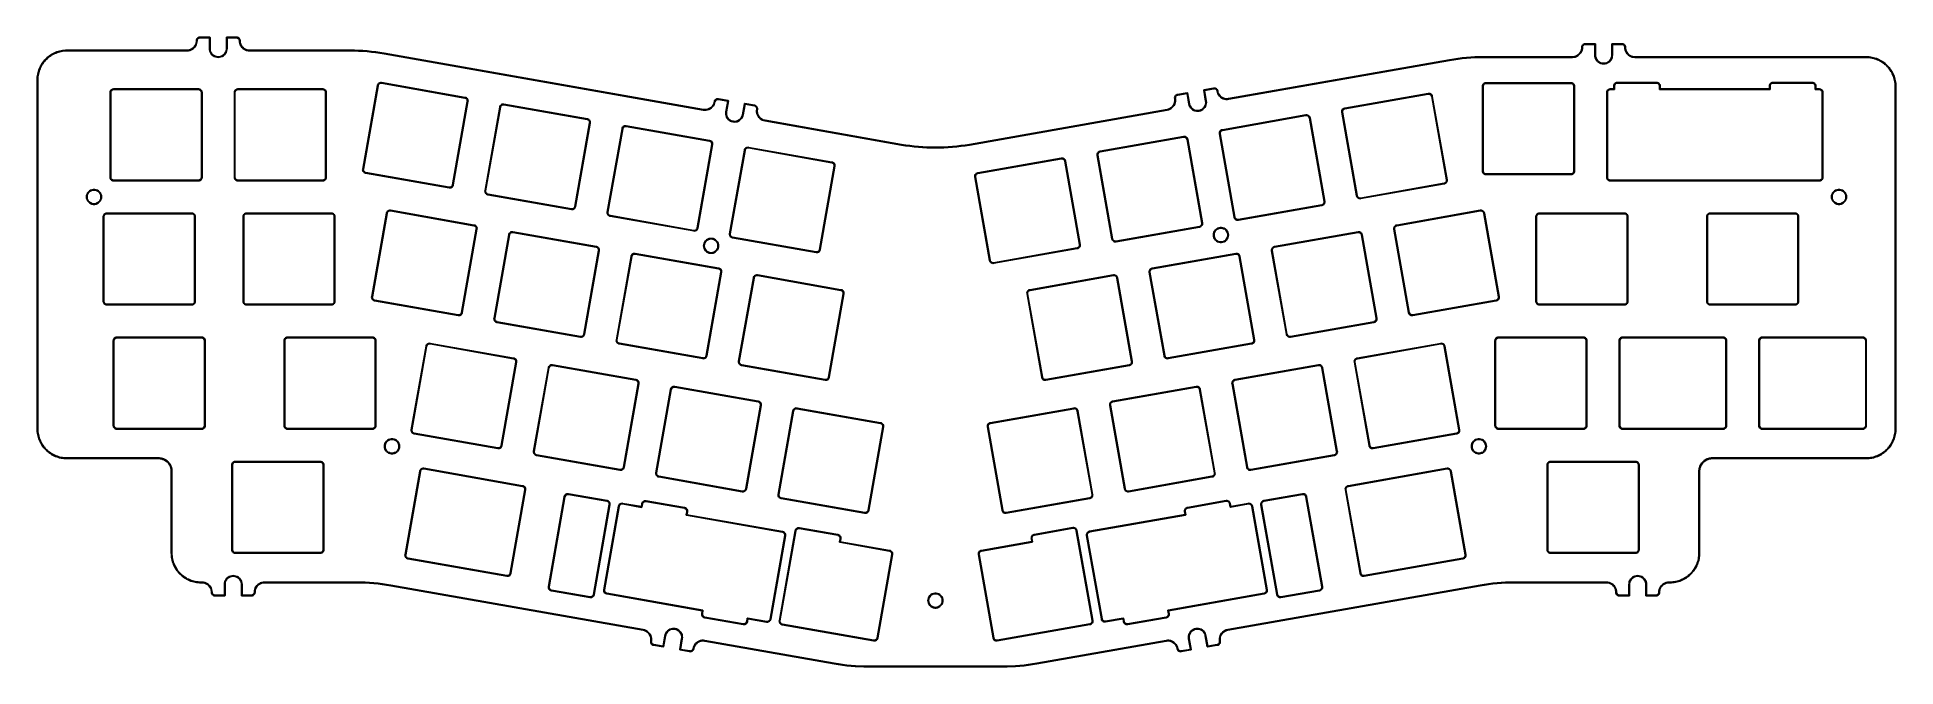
# Model space of a CAD drawing. Extents: x -2 to 284, y -95 to 1.
import ezdxf

# ---------------------------------------------------------------- set-up
doc = ezdxf.new("R2010")
doc.units = 0
doc.layers.add('BLACK', color=7, linetype='CONTINUOUS')

msp = doc.modelspace()

# ---------------------------------------------------------------- linework, layer by layer
at = {"layer": 'BLACK', "linetype": 'CONTINUOUS'}
for p, q in [((22.6764, -0.10558), (22.7801, 0.09778)), ((22.8462, 0.01049), (22.7402, -0.18361)), ((22.7801, 0.09778), (22.8506, 0.31484)), ((22.9235, 0.21769), (22.8462, 0.01049)), ((22.8506, 0.31484), (22.8863, 0.54026)), ((22.8863, 0.65438), (22.9001, 0.77676)), ((22.8863, 0.54026), (22.8863, 0.65438)), ((22.8863, 0.65438), (22.8863, 0.65438)), ((22.9001, 0.77676), (22.9408, 0.89302)), ((22.9705, 0.43379), (22.9235, 0.21769)), ((22.9408, 0.89302), (23.0063, 0.99731)), ((22.9863, 0.65437), (22.9705, 0.43379)), ((23.017, 0.82808), (22.9863, 0.71362)), ((22.9863, 0.71362), (22.9863, 0.65438)), ((22.9863, 0.65438), (22.9863, 0.65438)), ((22.9863, 0.65438), (22.9863, 0.65438)), ((22.9863, 0.65438), (22.9863, 0.65437)), ((23.0063, 0.99731), (23.0934, 1.0844)), ((23.0762, 0.9307), (23.017, 0.82808)), ((23.16, 1.01448), (23.0762, 0.9307)), ((23.0934, 1.0844), (23.1977, 1.14993)), ((23.2626, 1.07373), (23.16, 1.01448)), ((23.1977, 1.14993), (23.3139, 1.19061)), ((23.3771, 1.1044), (23.2626, 1.07373)), ((23.3139, 1.19061), (23.4363, 1.2044)), ((23.4362, 1.1044), (23.3771, 1.1044)), ((23.4363, 1.10438), (23.4362, 1.1044)), ((23.4363, 1.2044), (23.4363, 1.20438)), ((23.4363, 1.20438), (24.9363, 1.20437)), ((24.8863, 1.10437), (23.4363, 1.10438)), ((24.8863, -0.54563), (24.8863, 1.10437)), ((24.9363, 1.20437), (24.9717, 1.18973)), ((24.9717, 1.18973), (24.9863, 1.15437)), ((24.9863, 1.15437), (24.9863, -0.54563)), ((27.4863, 1.15437), (27.5009, 1.18973)), ((27.4863, -0.54563), (27.4863, 1.15437)), ((27.5009, 1.18973), (27.5363, 1.20437)), ((27.5363, 1.20437), (29.0366, 1.20437)), ((29.0366, 1.10437), (27.5863, 1.10437)), ((27.5863, 1.10437), (27.5863, -0.54563)), ((29.0366, 1.20437), (29.159, 1.19058)), ((29.0958, 1.10437), (29.0366, 1.10437)), ((29.2103, 1.07371), (29.0958, 1.10437)), ((29.159, 1.19058), (29.2752, 1.1499)), ((29.3129, 1.01446), (29.2103, 1.07371)), ((29.2752, 1.1499), (29.3795, 1.08438)), ((29.3967, 0.93068), (29.3129, 1.01446)), ((29.3795, 1.08438), (29.4666, 0.99729)), ((29.4559, 0.82807), (29.3967, 0.93068)), ((29.4866, 0.71362), (29.4559, 0.82807)), ((29.4666, 0.99729), (29.5321, 0.89301)), ((29.4866, 0.65438), (29.4866, 0.71362)), ((29.4866, 0.65437), (29.4866, 0.65438)), ((29.4866, 0.65438), (29.4866, 0.65438)), ((29.4866, 0.65438), (29.4866, 0.65438)), ((29.5024, 0.43378), (29.4866, 0.65437)), ((29.4866, 0.65437), (29.4866, 0.65437)), ((29.5494, 0.21769), (29.5024, 0.43378)), ((29.5321, 0.89301), (29.5728, 0.77676)), ((29.6267, 0.01048), (29.5494, 0.21769)), ((29.5728, 0.77676), (29.5866, 0.6545)), ((29.5866, 0.6545), (29.5866, 0.65438)), ((29.5866, 0.65438), (29.5866, 0.65438)), ((29.5866, 0.65438), (29.5866, 0.65437)), ((29.5866, 0.65437), (29.5866, 0.65437)), ((29.5866, 0.65437), (29.5866, 0.65429)), ((29.5866, 0.65429), (29.5866, 0.54026)), ((29.5866, 0.54026), (29.6223, 0.31483)), ((29.6223, 0.31483), (29.6928, 0.09777)), ((29.7326, -0.18362), (29.6267, 0.01048)), ((29.6928, 0.09777), (29.7964, -0.10559)), ((235.509, -0.0103), (235.596, 0.0768)), ((235.662, 0.00688), (235.579, -0.07691)), ((235.596, 0.0768), (235.7, 0.14233)), ((235.765, 0.06613), (235.662, 0.00688)), ((235.7, 0.14233), (235.816, 0.18301)), ((235.88, 0.0968), (235.765, 0.06613)), ((235.816, 0.18301), (235.939, 0.1968)), ((235.939, 0.0968), (235.88, 0.0968)), ((235.939, 0.1968), (235.939, 0.19677)), ((235.939, 0.19677), (237.439, 0.19677)), ((235.939, 0.09677), (235.939, 0.0968)), ((237.389, 0.09677), (235.939, 0.09677)), ((237.389, -1.55323), (237.389, 0.09677)), ((237.439, 0.19677), (237.474, 0.18213)), ((237.474, 0.18213), (237.489, 0.14677)), ((237.489, 0.14677), (237.489, -1.55323)), ((239.989, 0.14677), (240.003, 0.18213)), ((239.989, -1.55323), (239.989, 0.14677)), ((240.003, 0.18213), (240.039, 0.19677)), ((240.039, 0.19677), (241.539, 0.19677)), ((241.539, 0.09677), (240.089, 0.09677)), ((240.089, 0.09677), (240.089, -1.55323)), ((241.539, 0.19677), (241.661, 0.18298)), ((241.598, 0.09677), (241.539, 0.09677)), ((241.712, 0.0661), (241.598, 0.09677)), ((241.661, 0.18298), (241.777, 0.1423)), ((241.815, 0.00686), (241.712, 0.0661)), ((241.777, 0.1423), (241.882, 0.07678)), ((241.899, -0.07692), (241.815, 0.00686)), ((241.882, 0.07678), (241.969, -0.01031)), ((-0.88509, -3.00851), (-0.76741, -2.82231)), ((-0.76741, -2.82231), (-0.76633, -2.82155)), ((-0.76633, -2.82155), (-0.76605, -2.82027)), ((-0.76605, -2.82027), (-0.63909, -2.63965)), ((-0.55799, -2.69816), (-0.68353, -2.87677)), ((-0.63909, -2.63965), (-0.63798, -2.63894)), ((-0.63798, -2.63894), (-0.63763, -2.63767)), ((-0.63763, -2.63767), (-0.50155, -2.46299)), ((-0.42342, -2.52542), (-0.55799, -2.69816)), ((-0.50155, -2.46299), (-0.5004, -2.46234)), ((-0.5004, -2.46234), (-0.49999, -2.46108)), ((-0.49999, -2.46108), (-0.35493, -2.29271)), ((-0.27997, -2.35891), (-0.42342, -2.52542)), ((-0.35493, -2.29271), (-0.35375, -2.29211)), ((-0.35375, -2.29211), (-0.35327, -2.29087)), ((-0.35327, -2.29087), (-0.19939, -2.12918)), ((-0.12781, -2.19901), (-0.27997, -2.35891)), ((-0.19939, -2.12918), (-0.19818, -2.12864)), ((-0.19818, -2.12864), (-0.19764, -2.12743)), ((-0.19764, -2.12743), (-0.03595, -1.97355)), ((0.03209, -2.04685), (-0.12781, -2.19901)), ((-0.03595, -1.97355), (-0.03471, -1.97307)), ((-0.03471, -1.97307), (-0.03411, -1.97189)), ((-0.03411, -1.97189), (0.13426, -1.82684)), ((0.19859, -1.90341), (0.03209, -2.04685)), ((0.13426, -1.82684), (0.13551, -1.82642)), ((0.13551, -1.82642), (0.13617, -1.82527)), ((0.13617, -1.82527), (0.31085, -1.68919)), ((0.37133, -1.76883), (0.19859, -1.90341)), ((0.31085, -1.68919), (0.31212, -1.68884)), ((0.31212, -1.68884), (0.31283, -1.68773)), ((0.31283, -1.68773), (0.49345, -1.56078)), ((0.54996, -1.64328), (0.37133, -1.76883)), ((0.49345, -1.56078), (0.49473, -1.56049)), ((0.49473, -1.56049), (0.49549, -1.55941)), ((0.49549, -1.55941), (0.68168, -1.44174)), ((0.73407, -1.52692), (0.54996, -1.64328)), ((0.68168, -1.44174), (0.68298, -1.44151)), ((0.68298, -1.44151), (0.68378, -1.44048)), ((0.68378, -1.44048), (0.87518, -1.33223)), ((0.92334, -1.41988), (0.73407, -1.52692)), ((0.87518, -1.33223), (0.87648, -1.33207)), ((0.87648, -1.33207), (0.87734, -1.33108)), ((0.87734, -1.33108), (1.07357, -1.23242)), ((1.11738, -1.32232), (0.92334, -1.41988)), ((1.07357, -1.23242), (1.07487, -1.23233)), ((1.07487, -1.23233), (1.07578, -1.23138)), ((1.07578, -1.23138), (1.27647, -1.14246)), ((1.31587, -1.23438), (1.11738, -1.32232)), ((1.27647, -1.14246), (1.27778, -1.14242)), ((1.27778, -1.14242), (1.27873, -1.14152)), ((1.27873, -1.14152), (1.48352, -1.06249)), ((1.51839, -1.15622), (1.31587, -1.23438)), ((1.48352, -1.06249), (1.48483, -1.06252)), ((1.48483, -1.06252), (1.48582, -1.06167)), ((1.48582, -1.06167), (1.69434, -0.99267)), ((1.7246, -1.08799), (1.51839, -1.15622)), ((1.69434, -0.99267), (1.69565, -0.99277)), ((1.69565, -0.99277), (1.69668, -0.99196)), ((1.69668, -0.99196), (1.90856, -0.93316)), ((1.93412, -1.02985), (1.7246, -1.08799)), ((1.90856, -0.93316), (1.90986, -0.93332)), ((1.90986, -0.93332), (1.91093, -0.93257)), ((1.91093, -0.93257), (2.1258, -0.88412)), ((2.14661, -0.98194), (1.93412, -1.02985)), ((2.1258, -0.88412), (2.12709, -0.88434)), ((2.12709, -0.88434), (2.1282, -0.88364)), ((2.1282, -0.88364), (2.3457, -0.84569)), ((2.36167, -0.94441), (2.14661, -0.98194)), ((2.3457, -0.84569), (2.34698, -0.84597)), ((2.34698, -0.84597), (2.34813, -0.84532)), ((2.34813, -0.84532), (2.56787, -0.81803)), ((2.57899, -0.91742), (2.36167, -0.94441)), ((2.56787, -0.81803), (2.56915, -0.81838)), ((2.56915, -0.81838), (2.57032, -0.81778)), ((2.57032, -0.81778), (2.79195, -0.80129)), ((2.79813, -0.90111), (2.57899, -0.91742)), ((2.79195, -0.80129), (2.79321, -0.80171)), ((2.79321, -0.80171), (2.79442, -0.80117)), ((2.79442, -0.80117), (3.01757, -0.79564)), ((3.01944, -0.89563), (2.79813, -0.90111)), ((3.01757, -0.79564), (3.01819, -0.79588)), ((3.01819, -0.79588), (3.0188, -0.79563)), ((3.0188, -0.79563), (21.4363, -0.79563)), ((21.4363, -0.89563), (3.01944, -0.89563)), ((21.4363, -0.79563), (21.4363, -0.7956)), ((21.4363, -0.7956), (21.5504, -0.7956)), ((21.4364, -0.89559), (21.4363, -0.89563)), ((21.6569, -0.87982), (21.4364, -0.89559)), ((21.5504, -0.7956), (21.7758, -0.7599)), ((21.873, -0.83281), (21.6569, -0.87982)), ((21.7758, -0.7599), (21.9929, -0.68937)), ((22.0802, -0.75553), (21.873, -0.83281)), ((21.9929, -0.68937), (22.1963, -0.58576)), ((22.2743, -0.64955), (22.0802, -0.75553)), ((22.1963, -0.58576), (22.3809, -0.4516)), ((22.4513, -0.51702), (22.2743, -0.64955)), ((22.3809, -0.4516), (22.5423, -0.29022)), ((22.6077, -0.36064), (22.4513, -0.51702)), ((22.5423, -0.29022), (22.6764, -0.10558)), ((22.7402, -0.18361), (22.6077, -0.36064)), ((24.9029, -0.75681), (24.8863, -0.54563)), ((24.8863, -0.54563), (24.8863, -0.54563)), ((24.8863, -0.54563), (24.8863, -0.54563)), ((24.9524, -0.9628), (24.9029, -0.75681)), ((25.0334, -1.15851), (24.9524, -0.9628)), ((24.9863, -0.54563), (24.9863, -0.54565)), ((24.9863, -0.54565), (24.9863, -0.644)), ((24.9863, -0.644), (25.0171, -0.83833)), ((25.0171, -0.83833), (25.0779, -1.02545)), ((25.1441, -1.33913), (25.0334, -1.15851)), ((25.0779, -1.02545), (25.1672, -1.20076)), ((25.2817, -1.50021), (25.1441, -1.33913)), ((25.1672, -1.20076), (25.2829, -1.35994)), ((25.4428, -1.63779), (25.2817, -1.50021)), ((25.2829, -1.35994), (25.422, -1.49906)), ((25.422, -1.49906), (25.5812, -1.61471)), ((25.6234, -1.74847), (25.4428, -1.63779)), ((25.5812, -1.61471), (25.7565, -1.70403)), ((25.8191, -1.82954), (25.6234, -1.74847)), ((25.7565, -1.70403), (25.9436, -1.76483)), ((26.0251, -1.87899), (25.8191, -1.82954)), ((25.9436, -1.76483), (26.1379, -1.79561)), ((26.2363, -1.89561), (26.0251, -1.87899)), ((26.1379, -1.79561), (26.2363, -1.79561)), ((26.2363, -1.79561), (26.2363, -1.79561)), ((26.2363, -1.79561), (26.3347, -1.79561)), ((26.4475, -1.879), (26.2363, -1.89561)), ((26.2363, -1.89561), (26.2363, -1.89561)), ((26.2363, -1.89561), (26.2363, -1.89561)), ((26.3347, -1.79561), (26.529, -1.76484)), ((26.6535, -1.82955), (26.4475, -1.879)), ((26.529, -1.76484), (26.7161, -1.70404)), ((26.8492, -1.74848), (26.6535, -1.82955)), ((26.7161, -1.70404), (26.8914, -1.61472)), ((27.0298, -1.6378), (26.8492, -1.74848)), ((26.8914, -1.61472), (27.0506, -1.49907)), ((27.1909, -1.50022), (27.0298, -1.6378)), ((27.0506, -1.49907), (27.1898, -1.35995)), ((27.1898, -1.35995), (27.3054, -1.20077)), ((27.3285, -1.33914), (27.1909, -1.50022)), ((27.3054, -1.20077), (27.3947, -1.02546)), ((27.4392, -1.15851), (27.3285, -1.33914)), ((27.3947, -1.02546), (27.4555, -0.83834)), ((27.5202, -0.9628), (27.4392, -1.15851)), ((27.4555, -0.83834), (27.4863, -0.644)), ((27.4863, -0.644), (27.4863, -0.54563)), ((27.4863, -0.54563), (27.4863, -0.54563)), ((27.4863, -0.54563), (27.4863, -0.54563)), ((27.5697, -0.75681), (27.5202, -0.9628)), ((27.5863, -0.54563), (27.5697, -0.75681)), ((29.8652, -0.36066), (29.7326, -0.18362)), ((29.7964, -0.10559), (29.9306, -0.29024)), ((30.0216, -0.51704), (29.8652, -0.36066)), ((29.9306, -0.29024), (30.092, -0.45162)), ((30.1986, -0.64957), (30.0216, -0.51704)), ((30.092, -0.45162), (30.2766, -0.58578)), ((30.3927, -0.75555), (30.1986, -0.64957)), ((30.2766, -0.58578), (30.48, -0.68939)), ((30.5999, -0.83284), (30.3927, -0.75555)), ((30.48, -0.68939), (30.6971, -0.75992)), ((30.816, -0.87985), (30.5999, -0.83284)), ((30.6971, -0.75992), (30.9225, -0.79563)), ((31.0366, -0.89563), (30.816, -0.87985)), ((30.9225, -0.79563), (31.0366, -0.79563)), ((31.0366, -0.79563), (46.4679, -0.79563)), ((46.4676, -0.89563), (31.0366, -0.89563)), ((47.1216, -0.90275), (46.4676, -0.89563)), ((46.4679, -0.79563), (46.4682, -0.79574)), ((46.4682, -0.79574), (46.4685, -0.79563)), ((46.4685, -0.79563), (47.1232, -0.80276)), ((47.7746, -0.92413), (47.1216, -0.90275)), ((47.1232, -0.80276), (47.1237, -0.803)), ((47.1237, -0.803), (47.1243, -0.80279)), ((47.1243, -0.80279), (47.7785, -0.8242)), ((48.427, -0.95974), (47.7746, -0.92413)), ((47.7785, -0.8242), (47.779, -0.82444)), ((47.779, -0.82444), (47.7796, -0.82425)), ((47.7796, -0.82425), (48.433, -0.85992)), ((49.0783, -1.00956), (48.427, -0.95974)), ((48.433, -0.85992), (48.4335, -0.86017)), ((48.4335, -0.86017), (48.4341, -0.85999)), ((48.4341, -0.85999), (49.0865, -0.90989)), ((49.7283, -1.07357), (49.0783, -1.00956)), ((49.0865, -0.90989), (49.087, -0.91016)), ((49.087, -0.91016), (49.0876, -0.90999)), ((49.0876, -0.90999), (49.7387, -0.97411)), ((50.377, -1.15177), (49.7283, -1.07357)), ((49.7387, -0.97411), (49.7392, -0.97439)), ((49.7392, -0.97439), (49.7398, -0.97423)), ((49.7398, -0.97423), (50.3895, -1.05255)), ((51.0239, -1.2441), (50.377, -1.15177)), ((50.3895, -1.05255), (50.39, -1.05283)), ((50.39, -1.05283), (50.3906, -1.05269)), ((50.3906, -1.05269), (51.0385, -1.14518)), ((51.6691, -1.35061), (51.0239, -1.2441)), ((51.0385, -1.14518), (51.039, -1.14548)), ((51.039, -1.14548), (51.0396, -1.14535)), ((51.0396, -1.14535), (51.6856, -1.25199)), ((100.639, -9.98528), (51.6691, -1.35061)), ((51.6856, -1.25199), (51.6859, -1.25215)), ((51.6859, -1.25215), (51.6862, -1.25209)), ((51.6862, -1.25209), (100.656, -9.8868)), ((181.224, -8.23283), (215.099, -2.25979)), ((215.116, -2.35832), (181.242, -8.3313)), ((215.099, -2.25979), (215.1, -2.25985)), ((215.1, -2.2597), (215.746, -2.15304)), ((215.1, -2.25985), (215.1, -2.2597)), ((215.762, -2.25179), (215.116, -2.35832)), ((215.746, -2.15317), (215.747, -2.15287)), ((215.746, -2.15304), (215.746, -2.15317)), ((215.747, -2.15287), (216.395, -2.06037)), ((216.408, -2.15944), (215.762, -2.25179)), ((216.395, -2.06051), (216.396, -2.06022)), ((216.395, -2.06037), (216.395, -2.06051)), ((216.396, -2.06022), (217.046, -1.98189)), ((217.057, -2.08124), (216.408, -2.15944)), ((217.046, -1.98205), (217.047, -1.98178)), ((217.046, -1.98189), (217.046, -1.98205)), ((217.047, -1.98178), (217.698, -1.91764)), ((217.707, -2.01721), (217.057, -2.08124)), ((217.698, -1.91781), (217.699, -1.91755)), ((217.698, -1.91764), (217.698, -1.91781)), ((217.699, -1.91755), (218.351, -1.86763)), ((218.358, -1.96738), (217.707, -2.01721)), ((218.351, -1.86763), (218.352, -1.86781)), ((218.352, -1.86756), (219.006, -1.83187)), ((218.352, -1.86781), (218.352, -1.86756)), ((219.011, -1.93175), (218.358, -1.96738)), ((219.006, -1.83207), (219.007, -1.83183)), ((219.006, -1.83187), (219.006, -1.83207)), ((219.007, -1.83183), (219.661, -1.8104)), ((219.664, -1.91037), (219.011, -1.93175)), ((219.661, -1.8104), (219.662, -1.81061)), ((219.662, -1.81038), (220.317, -1.80323)), ((219.662, -1.81061), (219.662, -1.81038)), ((220.318, -1.90323), (219.664, -1.91037)), ((220.317, -1.80323), (220.317, -1.80334)), ((220.317, -1.80334), (220.318, -1.80323)), ((220.318, -1.80323), (233.939, -1.80323)), ((233.939, -1.90323), (220.318, -1.90323)), ((233.939, -1.80323), (233.939, -1.8032)), ((233.939, -1.8032), (234.053, -1.8032)), ((234.159, -1.88742), (233.939, -1.90319)), ((233.939, -1.90319), (233.939, -1.90323)), ((234.053, -1.8032), (234.278, -1.7675)), ((234.375, -1.84042), (234.159, -1.88742)), ((234.278, -1.7675), (234.495, -1.69697)), ((234.583, -1.76313), (234.375, -1.84042)), ((234.495, -1.69697), (234.699, -1.59336)), ((234.777, -1.65715), (234.583, -1.76313)), ((234.699, -1.59336), (234.883, -1.45921)), ((234.954, -1.52462), (234.777, -1.65715)), ((234.883, -1.45921), (235.045, -1.29782)), ((235.11, -1.36825), (234.954, -1.52462)), ((235.045, -1.29782), (235.179, -1.11318)), ((235.243, -1.19121), (235.11, -1.36825)), ((235.179, -1.11318), (235.283, -0.90982)), ((235.349, -0.99711), (235.243, -1.19121)), ((235.283, -0.90982), (235.353, -0.69276)), ((235.426, -0.78991), (235.349, -0.99711)), ((235.353, -0.69276), (235.389, -0.46734)), ((235.389, -0.35322), (235.403, -0.23084)), ((235.389, -0.35323), (235.389, -0.35322)), ((235.389, -0.46734), (235.389, -0.35323)), ((235.403, -0.23084), (235.443, -0.11458)), ((235.473, -0.57381), (235.426, -0.78991)), ((235.443, -0.11458), (235.509, -0.0103)), ((235.489, -0.35323), (235.473, -0.57381)), ((235.519, -0.17952), (235.489, -0.29398)), ((235.489, -0.29398), (235.489, -0.35322)), ((235.489, -0.35322), (235.489, -0.35323)), ((235.489, -0.35323), (235.489, -0.35323)), ((235.579, -0.07691), (235.519, -0.17952)), ((237.405, -1.76442), (237.389, -1.55323)), ((237.389, -1.55323), (237.389, -1.55323)), ((237.389, -1.55323), (237.389, -1.55323)), ((237.455, -1.9704), (237.405, -1.76442)), ((237.536, -2.16612), (237.455, -1.9704)), ((237.489, -1.55323), (237.489, -1.55329)), ((237.489, -1.55329), (237.489, -1.6516)), ((237.489, -1.6516), (237.52, -1.84594)), ((237.52, -1.84594), (237.58, -2.03306)), ((237.647, -2.34674), (237.536, -2.16612)), ((237.58, -2.03306), (237.67, -2.20837)), ((237.784, -2.50782), (237.647, -2.34674)), ((237.67, -2.20837), (237.785, -2.36755)), ((237.945, -2.6454), (237.784, -2.50782)), ((237.785, -2.36755), (237.924, -2.50667)), ((237.924, -2.50667), (238.084, -2.62232)), ((238.126, -2.75609), (237.945, -2.6454)), ((238.084, -2.62232), (238.259, -2.71165)), ((238.322, -2.83715), (238.126, -2.75609)), ((238.259, -2.71165), (238.446, -2.77245)), ((238.528, -2.88661), (238.322, -2.83715)), ((238.446, -2.77245), (238.64, -2.80323)), ((238.64, -2.80323), (238.739, -2.80323)), ((238.739, -2.80323), (238.739, -2.8032)), ((238.739, -2.8032), (238.837, -2.8032)), ((238.837, -2.8032), (239.032, -2.77242)), ((239.156, -2.83713), (238.95, -2.88658)), ((239.032, -2.77242), (239.219, -2.71162)), ((239.352, -2.75606), (239.156, -2.83713)), ((239.219, -2.71162), (239.394, -2.6223)), ((239.532, -2.64538), (239.352, -2.75606)), ((239.394, -2.6223), (239.553, -2.50665)), ((239.693, -2.5078), (239.532, -2.64538)), ((239.553, -2.50665), (239.692, -2.36753)), ((239.692, -2.36753), (239.808, -2.20836)), ((239.831, -2.34672), (239.693, -2.5078)), ((239.808, -2.20836), (239.897, -2.03305)), ((239.942, -2.1661), (239.831, -2.34672)), ((239.897, -2.03305), (239.958, -1.84593)), ((240.023, -1.97039), (239.942, -2.1661)), ((239.958, -1.84593), (239.989, -1.6516)), ((239.989, -1.6516), (239.989, -1.55323)), ((240.072, -1.76441), (240.023, -1.97039)), ((240.089, -1.55323), (240.072, -1.76441)), ((240.089, -1.55323), (240.089, -1.55323)), ((241.958, -0.17954), (241.899, -0.07692)), ((241.989, -0.29398), (241.958, -0.17954)), ((241.969, -0.01031), (242.034, -0.1146)), ((241.989, -0.35323), (241.989, -0.29398)), ((242.005, -0.57382), (241.989, -0.35323)), ((241.989, -0.35323), (241.989, -0.35323)), ((241.989, -0.35323), (241.989, -0.35323)), ((241.989, -0.35323), (241.989, -0.35323)), ((241.989, -0.35323), (241.989, -0.35323)), ((242.052, -0.78992), (242.005, -0.57382)), ((242.034, -0.1146), (242.075, -0.23084)), ((242.129, -0.99712), (242.052, -0.78992)), ((242.075, -0.23084), (242.089, -0.35309)), ((242.089, -0.35309), (242.089, -0.35323)), ((242.089, -0.35323), (242.089, -0.35323)), ((242.089, -0.35323), (242.089, -0.35323)), ((242.089, -0.35323), (242.089, -0.35323)), ((242.089, -0.35323), (242.089, -0.35331)), ((242.089, -0.35331), (242.089, -0.46735)), ((242.089, -0.46735), (242.124, -0.69277)), ((242.124, -0.69277), (242.195, -0.90983)), ((242.235, -1.19122), (242.129, -0.99712)), ((242.195, -0.90983), (242.299, -1.11319)), ((242.367, -1.36826), (242.235, -1.19122)), ((242.299, -1.11319), (242.433, -1.29784)), ((242.524, -1.52464), (242.367, -1.36826)), ((242.433, -1.29784), (242.594, -1.45923)), ((242.701, -1.65717), (242.524, -1.52464)), ((242.594, -1.45923), (242.779, -1.59338)), ((242.895, -1.76316), (242.701, -1.65717)), ((242.779, -1.59338), (242.982, -1.69699)), ((243.102, -1.84044), (242.895, -1.76316)), ((242.982, -1.69699), (243.199, -1.76752)), ((243.318, -1.88745), (243.102, -1.84044)), ((243.199, -1.76752), (243.425, -1.80323)), ((243.539, -1.90323), (243.318, -1.88745)), ((243.425, -1.80323), (243.539, -1.80323)), ((243.539, -1.80323), (279.006, -1.80323)), ((279.006, -1.90323), (243.539, -1.90323)), ((279.006, -1.80323), (279.007, -1.80348)), ((279.235, -1.90904), (279.006, -1.90323)), ((279.007, -1.80348), (279.008, -1.80324)), ((279.008, -1.80324), (279.239, -1.8091)), ((279.461, -1.92623), (279.235, -1.90904)), ((279.239, -1.8091), (279.24, -1.80966)), ((279.24, -1.80966), (279.242, -1.80923)), ((279.242, -1.80923), (279.47, -1.82661)), ((279.684, -1.95454), (279.461, -1.92623)), ((279.47, -1.82661), (279.471, -1.82722)), ((279.471, -1.82722), (279.473, -1.82687)), ((279.473, -1.82687), (279.698, -1.85549)), ((279.903, -1.99367), (279.684, -1.95454)), ((279.698, -1.85549), (279.699, -1.85616)), ((279.699, -1.85616), (279.7, -1.85587)), ((279.7, -1.85587), (279.922, -1.89545)), ((280.118, -2.04336), (279.903, -1.99367)), ((279.922, -1.89545), (279.923, -1.89617)), ((279.923, -1.89617), (279.924, -1.89595)), ((279.924, -1.89595), (280.142, -1.9462)), ((280.33, -2.10332), (280.118, -2.04336)), ((280.142, -1.9462), (280.143, -1.94698)), ((280.143, -1.94698), (280.145, -1.94682)), ((280.145, -1.94682), (280.358, -2.00746)), ((280.536, -2.17327), (280.33, -2.10332)), ((280.358, -2.00746), (280.359, -2.00829)), ((280.359, -2.00829), (280.36, -2.0082)), ((280.36, -2.0082), (280.57, -2.07895)), ((280.738, -2.25295), (280.536, -2.17327)), ((280.57, -2.07895), (280.571, -2.07982)), ((280.571, -2.07982), (280.572, -2.07979)), ((280.572, -2.07979), (280.776, -2.16037)), ((280.935, -2.34206), (280.738, -2.25295)), ((280.776, -2.16037), (280.777, -2.16128)), ((280.777, -2.16128), (280.778, -2.16132)), ((280.778, -2.16132), (280.978, -2.25144)), ((281.127, -2.44033), (280.935, -2.34206)), ((280.978, -2.25144), (280.979, -2.2524)), ((280.979, -2.2524), (280.98, -2.2525)), ((280.98, -2.2525), (281.174, -2.35188)), ((281.314, -2.54749), (281.127, -2.44033)), ((281.174, -2.35188), (281.175, -2.35287)), ((281.175, -2.35287), (281.176, -2.35304)), ((281.176, -2.35304), (281.365, -2.46139)), ((281.494, -2.66323), (281.314, -2.54749)), ((281.365, -2.46139), (281.365, -2.46242)), ((281.365, -2.46242), (281.367, -2.46264)), ((281.367, -2.46264), (281.549, -2.5797)), ((281.669, -2.78731), (281.494, -2.66323)), ((281.549, -2.5797), (281.55, -2.58075)), ((281.55, -2.58075), (281.551, -2.58104)), ((281.551, -2.58104), (281.728, -2.7065)), ((281.837, -2.91942), (281.669, -2.78731)), ((281.728, -2.7065), (281.728, -2.70759)), ((281.728, -2.70759), (281.73, -2.70794)), ((281.73, -2.70794), (281.9, -2.84153)), ((281.9, -2.84153), (281.9, -2.84264)), ((281.9, -2.84264), (281.901, -2.84305)), ((281.901, -2.84305), (282.065, -2.98449)), ((-1.5312, -5.34563), (-1.53094, -5.34501)), ((-1.5312, -58.9125), (-1.5312, -5.34563)), ((-1.53118, -5.34439), (-1.52565, -5.12125)), ((-1.53094, -5.34501), (-1.53118, -5.34439)), ((-1.52565, -5.12125), (-1.52511, -5.12003)), ((-1.52553, -5.11878), (-1.50904, -4.89715)), ((-1.52511, -5.12003), (-1.52553, -5.11878)), ((-1.50904, -4.89715), (-1.50845, -4.89597)), ((-1.5088, -4.89469), (-1.4815, -4.67495)), ((-1.50845, -4.89597), (-1.5088, -4.89469)), ((-1.4815, -4.67495), (-1.48085, -4.6738)), ((-1.48114, -4.67252), (-1.44319, -4.45503)), ((-1.48085, -4.6738), (-1.48114, -4.67252)), ((-1.44319, -4.45503), (-1.44248, -4.45391)), ((-1.44271, -4.45262), (-1.39426, -4.23775)), ((-1.44248, -4.45391), (-1.44271, -4.45262)), ((-1.42571, -5.12495), (-1.4312, -5.34622)), ((-1.4312, -5.34622), (-1.4312, -58.9119)), ((-1.40941, -4.90581), (-1.42571, -5.12495)), ((-1.38241, -4.68849), (-1.40941, -4.90581)), ((-1.39426, -4.23775), (-1.3935, -4.23668)), ((-1.39366, -4.23538), (-1.33486, -4.0235)), ((-1.3935, -4.23668), (-1.39366, -4.23538)), ((-1.34488, -4.47341), (-1.38241, -4.68849)), ((-1.29697, -4.26094), (-1.34488, -4.47341)), ((-1.33486, -4.0235), (-1.33405, -4.02247)), ((-1.33415, -4.02116), (-1.26516, -3.81264)), ((-1.33405, -4.02247), (-1.33415, -4.02116)), ((-1.23883, -4.05142), (-1.29697, -4.26094)), ((-1.26516, -3.81264), (-1.2643, -3.81165)), ((-1.26434, -3.81034), (-1.1853, -3.60555)), ((-1.2643, -3.81165), (-1.26434, -3.81034)), ((-1.17061, -3.84523), (-1.23883, -4.05142)), ((-1.1853, -3.60555), (-1.1844, -3.6046)), ((-1.1844, -3.6046), (-1.18436, -3.6033)), ((-1.18436, -3.6033), (-1.09544, -3.4026)), ((-1.09244, -3.64269), (-1.17061, -3.84523)), ((-1.09544, -3.4026), (-1.09449, -3.4017)), ((-1.09449, -3.4017), (-1.0944, -3.40039)), ((-1.0944, -3.40039), (-0.99574, -3.20416)), ((-1.00451, -3.44422), (-1.09244, -3.64269)), ((-0.90695, -3.25018), (-1.00451, -3.44422)), ((-0.99574, -3.20416), (-0.99475, -3.20331)), ((-0.99475, -3.20331), (-0.99459, -3.20201)), ((-0.99459, -3.20201), (-0.88634, -3.01061)), ((-0.7999, -3.0609), (-0.90695, -3.25018)), ((-0.88634, -3.01061), (-0.88531, -3.0098)), ((-0.88531, -3.0098), (-0.88509, -3.00851)), ((-0.68353, -2.87677), (-0.7999, -3.0609)), ((238.739, -2.90323), (238.528, -2.88661)), ((238.95, -2.88658), (238.739, -2.90319)), ((238.739, -2.90319), (238.739, -2.90323)), ((281.998, -3.0593), (281.837, -2.91942)), ((282.153, -3.20663), (281.998, -3.0593)), ((282.065, -2.98449), (282.065, -2.98563)), ((282.065, -2.98563), (282.066, -2.98609)), ((282.066, -2.98609), (282.223, -3.13509)), ((282.3, -3.3612), (282.153, -3.20663)), ((282.223, -3.13509), (282.223, -3.13626)), ((282.223, -3.13626), (282.224, -3.13678)), ((282.224, -3.13678), (282.373, -3.29306)), ((282.44, -3.52268), (282.3, -3.3612)), ((282.373, -3.29306), (282.374, -3.29425)), ((282.374, -3.29425), (282.375, -3.29482)), ((282.375, -3.29482), (282.516, -3.4581)), ((282.572, -3.6908), (282.44, -3.52268)), ((282.516, -3.4581), (282.517, -3.45932)), ((282.517, -3.45932), (282.518, -3.45995)), ((282.518, -3.45995), (282.652, -3.62995)), ((282.696, -3.86526), (282.572, -3.6908)), ((282.652, -3.62995), (282.652, -3.63118)), ((282.652, -3.63118), (282.653, -3.63186)), ((282.653, -3.63186), (282.778, -3.80829)), ((282.812, -4.04581), (282.696, -3.86526)), ((282.778, -3.80829), (282.779, -3.80954)), ((282.779, -3.80954), (282.78, -3.81028)), ((282.78, -3.81028), (282.897, -3.99286)), ((282.919, -4.23216), (282.812, -4.04581)), ((282.897, -3.99286), (282.897, -3.99413)), ((282.897, -3.99413), (282.898, -3.99492)), ((282.898, -3.99492), (283.006, -4.18336)), ((283.017, -4.42403), (282.919, -4.23216)), ((283.006, -4.18336), (283.007, -4.18465)), ((283.007, -4.18465), (283.008, -4.18549)), ((283.008, -4.18549), (283.107, -4.37952)), ((283.107, -4.62113), (283.017, -4.42403)), ((283.107, -4.37952), (283.107, -4.38082)), ((283.107, -4.38082), (283.108, -4.38172)), ((283.186, -4.82319), (283.107, -4.62113)), ((283.108, -4.38172), (283.198, -4.58105)), ((283.256, -5.02994), (283.186, -4.82319)), ((283.198, -4.58105), (283.198, -4.58236)), ((283.198, -4.58236), (283.199, -4.58331)), ((283.199, -4.58331), (283.28, -4.78765)), ((283.316, -5.24108), (283.256, -5.02994)), ((283.28, -4.78765), (283.28, -4.78897)), ((283.28, -4.78897), (283.281, -4.78997)), ((283.281, -4.78997), (283.351, -4.99906)), ((283.366, -5.45636), (283.316, -5.24108)), ((283.351, -4.99906), (283.351, -5.00038)), ((283.351, -5.00038), (283.352, -5.00143)), ((283.352, -5.00143), (283.413, -5.21496)), ((283.405, -5.67548), (283.366, -5.45636)), ((283.433, -5.89818), (283.405, -5.67548)), ((283.413, -5.21496), (283.412, -5.21629)), ((283.412, -5.21629), (283.413, -5.21738)), ((283.413, -5.21738), (283.464, -5.43509)), ((283.464, -5.43509), (283.463, -5.43641)), ((283.463, -5.43641), (283.464, -5.43755)), ((283.464, -5.43755), (283.504, -5.65914)), ((283.504, -5.65914), (283.503, -5.66046)), ((283.503, -5.66046), (283.504, -5.66163)), ((283.504, -5.66163), (283.533, -5.88683)), ((9.6613, -7.2876), (9.6751, -7.16522)), ((9.6613, -7.28761), (9.6613, -7.2876)), ((9.6613, -7.2876), (9.6613, -7.2876)), ((9.6613, -20.2876), (9.6613, -7.28761)), ((9.6751, -7.16522), (9.71578, -7.04897)), ((9.71578, -7.04897), (9.7813, -6.94469)), ((9.76131, -7.22836), (9.7613, -7.2876)), ((9.7613, -7.2876), (9.7613, -7.28761)), ((9.7613, -7.28761), (9.7613, -20.2876)), ((9.79198, -7.11392), (9.76131, -7.22836)), ((9.7813, -6.94469), (9.86839, -6.85761)), ((9.85122, -7.01131), (9.79198, -7.11392)), ((9.935, -6.92752), (9.85122, -7.01131)), ((9.86839, -6.85761), (9.97267, -6.79208)), ((10.0376, -6.86828), (9.935, -6.92752)), ((9.97267, -6.79208), (10.0889, -6.7514)), ((10.1521, -6.8376), (10.0376, -6.86828)), ((10.0889, -6.7514), (10.2113, -6.7376)), ((10.2113, -6.8376), (10.1521, -6.8376)), ((10.2113, -6.7376), (10.2113, -6.7376)), ((10.2113, -6.7376), (10.2113, -6.7376)), ((10.2113, -6.7376), (23.2113, -6.7376)), ((10.2113, -6.7376), (10.2113, -6.7376)), ((23.2113, -6.8376), (10.2113, -6.8376)), ((10.2113, -6.8376), (10.2113, -6.8376)), ((10.2113, -6.8376), (10.2113, -6.8376)), ((23.2113, -6.7376), (23.3337, -6.75139)), ((23.2705, -6.8376), (23.2113, -6.8376)), ((23.385, -6.86827), (23.2705, -6.8376)), ((23.3337, -6.75139), (23.4499, -6.79207)), ((23.4876, -6.92752), (23.385, -6.86827)), ((23.4499, -6.79207), (23.5542, -6.8576)), ((23.5714, -7.0113), (23.4876, -6.92752)), ((23.5542, -6.8576), (23.6413, -6.94469)), ((23.6306, -7.11391), (23.5714, -7.0113)), ((23.6613, -7.22836), (23.6306, -7.11391)), ((23.6413, -6.94469), (23.7068, -7.04897)), ((23.6613, -7.2876), (23.6613, -7.22836)), ((23.6613, -20.2876), (23.6613, -7.2876)), ((23.6613, -7.2876), (23.6613, -7.2876)), ((23.7068, -7.04897), (23.7475, -7.16522)), ((23.7475, -7.16522), (23.7613, -7.28758)), ((23.7613, -7.28758), (23.7613, -7.2876)), ((23.7613, -7.2876), (23.7613, -20.2876)), ((28.7113, -7.2876), (28.7251, -7.16522)), ((28.7113, -7.28761), (28.7113, -7.2876)), ((28.7113, -20.2876), (28.7113, -7.28761)), ((28.7251, -7.16522), (28.7658, -7.04897)), ((28.7658, -7.04897), (28.8313, -6.94468)), ((28.842, -7.11391), (28.8113, -7.22836)), ((28.8113, -7.22836), (28.8113, -7.2876)), ((28.8113, -7.2876), (28.8113, -7.28761)), ((28.8113, -7.28761), (28.8113, -20.2876)), ((28.8313, -6.94468), (28.9184, -6.85759)), ((28.9012, -7.0113), (28.842, -7.11391)), ((28.985, -6.92751), (28.9012, -7.0113)), ((28.9184, -6.85759), (29.0227, -6.79207)), ((29.0876, -6.86827), (28.985, -6.92751)), ((29.0227, -6.79207), (29.1389, -6.75139)), ((29.2021, -6.8376), (29.0876, -6.86827)), ((29.1389, -6.75139), (29.2613, -6.7376)), ((29.2613, -6.8376), (29.2021, -6.8376)), ((29.2613, -6.73761), (42.2613, -6.7376)), ((29.2613, -6.7376), (29.2613, -6.73761)), ((42.2613, -6.8376), (29.2613, -6.83761)), ((29.2613, -6.83761), (29.2613, -6.8376)), ((42.2613, -6.7376), (42.3837, -6.75139)), ((42.3205, -6.8376), (42.2613, -6.8376)), ((42.435, -6.86827), (42.3205, -6.8376)), ((42.3837, -6.75139), (42.4999, -6.79207)), ((42.5376, -6.92751), (42.435, -6.86827)), ((42.4999, -6.79207), (42.6042, -6.8576)), ((42.6214, -7.0113), (42.5376, -6.92751)), ((42.6042, -6.8576), (42.6913, -6.94469)), ((42.6806, -7.11391), (42.6214, -7.0113)), ((42.7113, -7.22836), (42.6806, -7.11391)), ((42.6913, -6.94469), (42.7568, -7.04897)), ((42.7113, -7.2876), (42.7113, -7.22836)), ((42.7113, -7.28761), (42.7113, -7.2876)), ((42.7113, -20.2876), (42.7113, -7.28761)), ((42.7568, -7.04897), (42.7975, -7.16522)), ((42.7975, -7.16522), (42.8113, -7.28759)), ((42.8113, -7.28759), (42.8113, -7.28761)), ((42.8113, -7.28761), (42.8113, -20.2876)), ((48.4001, -19.0266), (50.6575, -6.22406)), ((50.756, -6.24145), (48.4986, -19.0439)), ((50.6575, -6.22405), (50.6924, -6.10594)), ((50.6575, -6.22406), (50.6575, -6.22405)), ((50.6575, -6.22406), (50.6575, -6.22406)), ((50.6924, -6.10594), (50.7526, -5.99855)), ((50.7526, -5.99855), (50.8353, -5.90725)), ((50.7663, -6.18311), (50.756, -6.24145)), ((50.756, -6.24145), (50.756, -6.24145)), ((50.8164, -6.07575), (50.7663, -6.18311)), ((50.8925, -5.98499), (50.8164, -6.07575)), ((50.8353, -5.90725), (50.9361, -5.83662)), ((50.9896, -5.91704), (50.8925, -5.98499)), ((50.9361, -5.83662), (51.0502, -5.79019)), ((51.1009, -5.8765), (50.9896, -5.91704)), ((51.0502, -5.79019), (51.1717, -5.77029)), ((51.219, -5.86614), (51.1009, -5.8765)), ((51.1717, -5.77029), (51.2946, -5.77792)), ((51.2773, -5.87641), (51.219, -5.86614)), ((64.0798, -8.13383), (51.2773, -5.87641)), ((51.2773, -5.87641), (51.2773, -5.87641)), ((51.2946, -5.77792), (51.2946, -5.77793)), ((51.2946, -5.77793), (51.2946, -5.77793)), ((51.2946, -5.77793), (64.0971, -8.03536)), ((64.0798, -8.13384), (64.0798, -8.13383)), ((64.1381, -8.14413), (64.0798, -8.13384)), ((64.0971, -8.03536), (64.0972, -8.03536)), ((64.0972, -8.03536), (64.0972, -8.03536)), ((64.0972, -8.03536), (64.2153, -8.0702)), ((64.2455, -8.19421), (64.1381, -8.14413)), ((64.2153, -8.0702), (64.3227, -8.13045)), ((64.3363, -8.27037), (64.2455, -8.19421)), ((64.3227, -8.13045), (64.414, -8.21308)), ((64.4042, -8.36743), (64.3363, -8.27037)), ((64.4447, -8.47876), (64.4042, -8.36743)), ((64.414, -8.21308), (64.4846, -8.31397)), ((64.4551, -8.5968), (64.4447, -8.47876)), ((64.4846, -8.31397), (64.5311, -8.42804)), ((64.5311, -8.42804), (64.5509, -8.54958)), ((64.5509, -8.54958), (64.5433, -8.67239)), ((102.371, -8.59248), (102.431, -8.48504)), ((102.431, -8.48504), (102.514, -8.3937)), ((102.571, -8.47144), (102.495, -8.56222)), ((102.514, -8.3937), (102.614, -8.32305)), ((102.668, -8.40348), (102.571, -8.47144)), ((102.614, -8.32305), (102.728, -8.27663)), ((102.779, -8.36295), (102.668, -8.40348)), ((102.728, -8.27663), (102.85, -8.25677)), ((102.897, -8.35264), (102.779, -8.36295)), ((102.85, -8.25677), (102.973, -8.26446)), ((102.956, -8.36293), (102.897, -8.35264)), ((102.956, -8.36295), (102.956, -8.36293)), ((102.956, -8.36296), (102.956, -8.36295)), ((104.384, -8.61475), (102.956, -8.36296)), ((102.956, -8.36296), (102.956, -8.36296)), ((102.956, -8.36296), (102.956, -8.36296)), ((102.973, -8.26446), (102.973, -8.26448)), ((102.973, -8.26448), (102.973, -8.26448)), ((102.973, -8.26448), (104.45, -8.52495)), ((104.45, -8.52495), (104.482, -8.54551)), ((104.482, -8.54551), (104.491, -8.58287)), ((172.939, -8.09715), (172.959, -7.97559)), ((172.946, -8.22007), (172.939, -8.09715)), ((172.946, -8.22008), (172.946, -8.22007)), ((172.966, -8.33246), (172.946, -8.22008)), ((172.946, -8.22008), (172.946, -8.22008)), ((172.959, -7.97559), (173.005, -7.8615)), ((172.97, -8.56066), (172.966, -8.33246)), ((173.005, -7.8615), (173.076, -7.7606)), ((173.045, -8.02631), (173.035, -8.14436)), ((173.035, -8.14436), (173.045, -8.20271)), ((173.085, -7.91495), (173.045, -8.02631)), ((173.045, -8.20271), (173.045, -8.20271)), ((173.045, -8.20271), (173.045, -8.20272)), ((173.045, -8.20272), (173.045, -8.20272)), ((173.045, -8.20272), (173.068, -8.42269)), ((173.068, -8.42269), (173.059, -8.64367)), ((173.076, -7.7606), (173.167, -7.67795)), ((173.153, -7.81788), (173.085, -7.91495)), ((173.244, -7.74171), (173.153, -7.81788)), ((173.167, -7.67795), (173.274, -7.61769)), ((173.352, -7.69162), (173.244, -7.74171)), ((173.274, -7.61769), (173.392, -7.58285)), ((173.41, -7.68137), (173.352, -7.69162)), ((173.392, -7.58285), (173.393, -7.58293)), ((173.393, -7.58293), (174.87, -7.32246)), ((173.393, -7.58293), (173.393, -7.58293)), ((174.838, -7.42962), (173.41, -7.68141)), ((173.41, -7.68141), (173.41, -7.68137)), ((173.41, -7.68141), (173.41, -7.68141)), ((173.41, -7.68141), (173.41, -7.68141)), ((173.41, -7.68141), (173.41, -7.68141)), ((175.124, -9.05455), (174.838, -7.42962)), ((174.87, -7.32246), (174.87, -7.32246)), ((174.87, -7.32246), (174.907, -7.33074)), ((174.907, -7.33074), (174.928, -7.36302)), ((174.928, -7.36302), (175.223, -9.03719)), ((177.39, -6.9289), (177.398, -6.89154)), ((177.685, -8.60307), (177.39, -6.9289)), ((177.398, -6.89154), (177.43, -6.87097)), ((177.43, -6.87097), (178.907, -6.6105)), ((178.925, -6.70898), (177.497, -6.96077)), ((177.497, -6.96077), (177.783, -8.5857)), ((178.907, -6.6105), (179.03, -6.60284)), ((178.907, -6.6105), (178.907, -6.6105)), ((178.907, -6.6105), (178.907, -6.6105)), ((178.907, -6.6105), (178.907, -6.6105)), ((178.983, -6.6987), (178.925, -6.70898)), ((178.925, -6.70898), (178.925, -6.70898)), ((178.925, -6.70898), (178.925, -6.70898)), ((179.101, -6.70904), (178.983, -6.6987)), ((179.03, -6.60284), (179.152, -6.62272)), ((179.213, -6.74956), (179.101, -6.70904)), ((179.152, -6.62272), (179.266, -6.66914)), ((179.31, -6.81752), (179.213, -6.74956)), ((179.266, -6.66914), (179.367, -6.73978)), ((179.386, -6.90828), (179.31, -6.81752)), ((179.367, -6.73978), (179.449, -6.83109)), ((179.436, -7.01566), (179.386, -6.90828)), ((179.446, -7.07399), (179.436, -7.01566)), ((179.446, -7.074), (179.446, -7.07399)), ((179.446, -7.07401), (179.446, -7.074)), ((179.5, -7.28851), (179.446, -7.07401)), ((179.449, -6.83109), (179.51, -6.93851)), ((179.584, -7.49317), (179.5, -7.28851)), ((179.51, -6.93851), (179.545, -7.05663)), ((179.545, -7.05663), (179.545, -7.05663)), ((179.545, -7.05663), (179.545, -7.05663)), ((179.545, -7.05663), (179.545, -7.05664)), ((179.545, -7.05664), (179.545, -7.05664)), ((179.545, -7.05664), (179.545, -7.05669)), ((179.545, -7.05669), (179.564, -7.16903)), ((179.564, -7.16903), (179.639, -7.38484)), ((179.696, -7.68381), (179.584, -7.49317)), ((179.639, -7.38484), (179.746, -7.58636)), ((179.834, -7.85656), (179.696, -7.68381)), ((179.746, -7.58636), (179.883, -7.76864)), ((179.995, -8.0079), (179.834, -7.85656)), ((179.883, -7.76864), (180.047, -7.92719)), ((180.176, -8.13475), (179.995, -8.0079)), ((180.047, -7.92719), (180.234, -8.0581)), ((180.374, -8.23452), (180.176, -8.13475)), ((180.234, -8.0581), (180.439, -8.15815)), ((180.583, -8.30519), (180.374, -8.23452)), ((180.439, -8.15815), (180.658, -8.22488)), ((180.801, -8.34532), (180.583, -8.30519)), ((180.658, -8.22488), (180.884, -8.25664)), ((181.022, -8.35408), (180.801, -8.34532)), ((180.884, -8.25664), (181.112, -8.25264)), ((181.242, -8.33131), (181.022, -8.35408)), ((181.112, -8.25264), (181.224, -8.23282)), ((181.224, -8.23282), (181.224, -8.23283)), ((181.224, -8.23283), (181.224, -8.23283)), ((181.224, -8.23283), (181.224, -8.23283)), ((181.242, -8.3313), (181.242, -8.33131)), ((199.023, -9.68935), (211.825, -7.43193)), ((211.843, -7.53041), (199.04, -9.78784)), ((211.825, -7.43193), (211.948, -7.42425)), ((211.825, -7.43193), (211.825, -7.43193)), ((211.825, -7.43193), (211.825, -7.43193)), ((211.825, -7.43193), (211.825, -7.43193)), ((211.901, -7.52012), (211.843, -7.53041)), ((211.843, -7.53041), (211.843, -7.53041)), ((211.843, -7.53041), (211.843, -7.53041)), ((212.019, -7.53044), (211.901, -7.52012)), ((211.948, -7.42425), (212.07, -7.44412)), ((212.13, -7.57096), (212.019, -7.53044)), ((212.07, -7.44412), (212.184, -7.49054)), ((212.227, -7.63892), (212.13, -7.57096)), ((212.184, -7.49054), (212.285, -7.56118)), ((212.303, -7.72969), (212.227, -7.63892)), ((212.285, -7.56118), (212.367, -7.65251)), ((212.354, -7.83708), (212.303, -7.72969)), ((212.364, -7.89543), (212.354, -7.83708)), ((212.364, -7.89543), (212.364, -7.89542)), ((212.364, -7.89542), (212.364, -7.89543)), ((214.621, -20.6979), (212.364, -7.89543)), ((212.364, -7.89543), (212.364, -7.89543)), ((212.367, -7.65251), (212.427, -7.75994)), ((212.427, -7.75994), (212.462, -7.878)), ((212.462, -7.878), (212.462, -7.87807)), ((212.462, -7.87807), (212.462, -7.87807)), ((212.462, -7.87807), (212.462, -7.87807)), ((212.462, -7.87807), (212.462, -7.87807)), ((212.462, -7.87807), (214.72, -20.6806)), ((220.164, -6.3351), (220.178, -6.21272)), ((220.164, -19.3351), (220.164, -6.3351)), ((220.164, -6.3351), (220.164, -6.3351)), ((220.178, -6.21272), (220.218, -6.09647)), ((220.218, -6.09647), (220.284, -5.99218)), ((220.294, -6.16141), (220.264, -6.27586)), ((220.264, -6.27586), (220.264, -6.3351)), ((220.264, -6.3351), (220.264, -6.3351)), ((220.264, -6.3351), (220.264, -19.3351)), ((220.284, -5.99218), (220.371, -5.90509)), ((220.354, -6.0588), (220.294, -6.16141)), ((220.437, -5.97501), (220.354, -6.0588)), ((220.371, -5.90509), (220.475, -5.83957)), ((220.54, -5.91577), (220.437, -5.97501)), ((220.475, -5.83957), (220.591, -5.79889)), ((220.655, -5.8851), (220.54, -5.91577)), ((220.591, -5.79889), (220.714, -5.7851)), ((220.714, -5.8851), (220.655, -5.8851)), ((220.714, -5.7851), (233.714, -5.7851)), ((220.714, -5.7851), (220.714, -5.7851)), ((233.714, -5.8851), (220.714, -5.8851)), ((220.714, -5.8851), (220.714, -5.8851)), ((233.714, -5.7851), (233.836, -5.79889)), ((233.773, -5.8851), (233.714, -5.8851)), ((233.887, -5.91577), (233.773, -5.8851)), ((233.836, -5.79889), (233.952, -5.83957)), ((233.99, -5.97501), (233.887, -5.91577)), ((233.952, -5.83957), (234.057, -5.9051)), ((234.074, -6.0588), (233.99, -5.97501)), ((234.057, -5.9051), (234.144, -5.99219)), ((234.133, -6.16141), (234.074, -6.0588)), ((234.164, -6.27586), (234.133, -6.16141)), ((234.144, -5.99219), (234.209, -6.09647)), ((234.164, -6.3351), (234.164, -6.27586)), ((234.164, -6.33511), (234.164, -6.3351)), ((234.164, -6.3351), (234.164, -6.3351)), ((234.164, -19.3351), (234.164, -6.33511)), ((234.209, -6.09647), (234.25, -6.21272)), ((234.25, -6.21272), (234.264, -6.33508)), ((234.264, -6.33508), (234.264, -6.33511)), ((234.264, -6.33511), (234.264, -19.3351)), ((239.214, -7.2876), (239.228, -7.16522)), ((239.214, -20.2876), (239.214, -7.2876)), ((239.214, -7.2876), (239.214, -7.2876)), ((239.228, -7.16522), (239.268, -7.04897)), ((239.268, -7.04897), (239.334, -6.94468)), ((239.344, -7.11391), (239.314, -7.22836)), ((239.314, -7.22836), (239.314, -7.2876)), ((239.314, -7.2876), (239.314, -20.2876)), ((239.334, -6.94468), (239.421, -6.85759)), ((239.404, -7.0113), (239.344, -7.11391)), ((239.487, -6.92751), (239.404, -7.0113)), ((239.421, -6.85759), (239.525, -6.79207)), ((239.59, -6.86827), (239.487, -6.92751)), ((239.525, -6.79207), (239.641, -6.75139)), ((239.705, -6.8376), (239.59, -6.86827)), ((239.641, -6.75139), (239.764, -6.7376)), ((239.764, -6.8376), (239.705, -6.8376)), ((239.764, -6.7376), (239.764, -6.7376)), ((239.764, -6.7376), (240.301, -6.7376)), ((240.351, -6.8376), (239.764, -6.8376)), ((239.764, -6.8376), (239.764, -6.8376)), ((240.301, -6.2876), (240.315, -6.16522)), ((240.301, -6.28761), (240.301, -6.2876)), ((240.301, -6.7376), (240.301, -6.28761)), ((240.315, -6.16522), (240.355, -6.04897)), ((240.386, -6.82296), (240.351, -6.8376)), ((240.355, -6.04897), (240.421, -5.94468)), ((240.401, -6.78761), (240.386, -6.82296)), ((240.431, -6.11391), (240.401, -6.22836)), ((240.401, -6.22836), (240.401, -6.2876)), ((240.401, -6.2876), (240.401, -6.28761)), ((240.401, -6.28761), (240.401, -6.78761)), ((240.421, -5.94468), (240.508, -5.85759)), ((240.491, -6.0113), (240.431, -6.11391)), ((240.574, -5.92751), (240.491, -6.0113)), ((240.508, -5.85759), (240.612, -5.79207)), ((240.677, -5.86827), (240.574, -5.92751)), ((240.612, -5.79207), (240.728, -5.75139)), ((240.792, -5.8376), (240.677, -5.86827)), ((240.728, -5.75139), (240.851, -5.7376)), ((240.851, -5.8376), (240.792, -5.8376)), ((240.851, -5.7376), (240.851, -5.73761)), ((240.851, -5.73761), (246.851, -5.7376)), ((246.851, -5.8376), (240.851, -5.83761)), ((240.851, -5.83761), (240.851, -5.8376)), ((246.851, -5.7376), (246.973, -5.75139)), ((246.91, -5.8376), (246.851, -5.8376)), ((247.024, -5.86827), (246.91, -5.8376)), ((246.973, -5.75139), (247.089, -5.79207)), ((247.127, -5.92751), (247.024, -5.86827)), ((247.089, -5.79207), (247.194, -5.8576)), ((247.211, -6.0113), (247.127, -5.92751)), ((247.194, -5.8576), (247.281, -5.94469)), ((247.27, -6.11391), (247.211, -6.0113)), ((247.301, -6.22836), (247.27, -6.11391)), ((247.281, -5.94469), (247.346, -6.04897)), ((247.301, -6.2876), (247.301, -6.22836)), ((247.301, -6.7876), (247.301, -6.2876)), ((247.301, -6.2876), (247.301, -6.2876)), ((247.301, -6.78761), (247.301, -6.7876)), ((247.315, -6.82296), (247.301, -6.78761)), ((247.351, -6.8376), (247.315, -6.82296)), ((247.346, -6.04897), (247.387, -6.16522)), ((249.289, -6.8376), (247.351, -6.8376)), ((247.387, -6.16522), (247.401, -6.28759)), ((247.401, -6.28759), (247.401, -6.2876)), ((247.401, -6.2876), (247.401, -6.7376)), ((247.401, -6.7376), (249.289, -6.7376)), ((249.289, -6.7376), (252.764, -6.7376)), ((252.764, -6.8376), (249.289, -6.8376)), ((252.764, -6.7376), (258.814, -6.7376)), ((258.814, -6.8376), (252.764, -6.8376)), ((258.814, -6.7376), (262.289, -6.7376)), ((262.289, -6.8376), (258.814, -6.8376)), ((262.289, -6.7376), (264.177, -6.7376)), ((264.227, -6.8376), (262.289, -6.8376)), ((264.177, -6.2876), (264.191, -6.16522)), ((264.177, -6.28761), (264.177, -6.2876)), ((264.177, -6.7376), (264.177, -6.28761)), ((264.191, -6.16522), (264.231, -6.04897)), ((264.262, -6.82296), (264.227, -6.8376)), ((264.231, -6.04897), (264.297, -5.94468)), ((264.277, -6.78761), (264.262, -6.82296)), ((264.307, -6.11391), (264.277, -6.22836)), ((264.277, -6.22836), (264.277, -6.2876)), ((264.277, -6.2876), (264.277, -6.28761)), ((264.277, -6.28761), (264.277, -6.78761)), ((264.297, -5.94468), (264.384, -5.85759)), ((264.367, -6.0113), (264.307, -6.11391)), ((264.45, -5.92751), (264.367, -6.0113)), ((264.384, -5.85759), (264.488, -5.79207)), ((264.553, -5.86827), (264.45, -5.92751)), ((264.488, -5.79207), (264.604, -5.75139)), ((264.668, -5.8376), (264.553, -5.86827)), ((264.604, -5.75139), (264.727, -5.7376)), ((264.727, -5.8376), (264.668, -5.8376)), ((264.727, -5.7376), (270.727, -5.7376)), ((264.727, -5.7376), (264.727, -5.7376)), ((270.727, -5.8376), (264.727, -5.8376)), ((264.727, -5.8376), (264.727, -5.8376)), ((270.727, -5.7376), (270.849, -5.75139)), ((270.786, -5.8376), (270.727, -5.8376)), ((270.9, -5.86827), (270.786, -5.8376)), ((270.849, -5.75139), (270.965, -5.79207)), ((271.003, -5.92751), (270.9, -5.86827)), ((270.965, -5.79207), (271.07, -5.8576)), ((271.087, -6.0113), (271.003, -5.92751)), ((271.07, -5.8576), (271.157, -5.94468)), ((271.146, -6.11391), (271.087, -6.0113)), ((271.177, -6.22836), (271.146, -6.11391)), ((271.157, -5.94468), (271.222, -6.04897)), ((271.177, -6.2876), (271.177, -6.22836)), ((271.177, -6.78761), (271.177, -6.2876)), ((271.177, -6.2876), (271.177, -6.2876)), ((271.191, -6.82296), (271.177, -6.78761)), ((271.177, -6.78761), (271.177, -6.78761)), ((271.227, -6.83761), (271.191, -6.82296)), ((271.222, -6.04897), (271.263, -6.16522)), ((271.814, -6.8376), (271.227, -6.83761)), ((271.263, -6.16522), (271.277, -6.28759)), ((271.277, -6.28759), (271.277, -6.2876)), ((271.277, -6.2876), (271.277, -6.73761)), ((271.277, -6.73761), (271.814, -6.7376)), ((271.814, -6.7376), (271.936, -6.75139)), ((271.873, -6.8376), (271.814, -6.8376)), ((271.987, -6.86827), (271.873, -6.8376)), ((271.936, -6.75139), (272.052, -6.79207)), ((272.09, -6.92751), (271.987, -6.86827)), ((272.052, -6.79207), (272.157, -6.8576)), ((272.174, -7.0113), (272.09, -6.92751)), ((272.157, -6.8576), (272.244, -6.94469)), ((272.233, -7.11391), (272.174, -7.0113)), ((272.264, -7.22836), (272.233, -7.11391)), ((272.244, -6.94469), (272.309, -7.04897)), ((272.264, -7.28761), (272.264, -7.22836)), ((272.264, -20.2876), (272.264, -7.28761)), ((272.264, -7.28761), (272.264, -7.28761)), ((272.264, -7.28761), (272.264, -7.28761)), ((272.309, -7.04897), (272.35, -7.16522)), ((272.35, -7.16522), (272.364, -7.28759)), ((272.364, -7.28759), (272.364, -7.28761)), ((272.364, -7.28761), (272.364, -20.2876)), ((283.45, -6.12419), (283.433, -5.89818)), ((283.456, -6.35449), (283.45, -6.12419)), ((283.456, -6.35467), (283.456, -6.35449)), ((283.456, -58.9119), (283.456, -6.35467)), ((283.533, -5.88683), (283.532, -5.88814)), ((283.532, -5.88814), (283.533, -5.88934)), ((283.533, -5.88934), (283.55, -6.11787)), ((283.55, -6.11787), (283.55, -6.11916)), ((283.55, -6.11916), (283.55, -6.1204)), ((283.55, -6.1204), (283.556, -6.35196)), ((283.556, -6.35196), (283.556, -6.35248)), ((283.556, -6.35248), (283.556, -6.35323)), ((283.556, -6.35323), (283.556, -58.9125)), ((62.1874, -21.4576), (64.4448, -8.65514)), ((64.5433, -8.67251), (62.2859, -21.475)), ((64.4448, -8.65513), (64.4551, -8.5968)), ((64.4448, -8.65514), (64.4448, -8.65513)), ((64.5433, -8.67239), (64.5433, -8.6725)), ((64.5433, -8.6725), (64.5433, -8.6725)), ((64.5433, -8.6725), (64.5433, -8.67251)), ((67.1607, -22.3346), (69.4181, -9.53206)), ((69.5166, -9.54943), (67.2591, -22.3519)), ((69.4181, -9.53206), (69.4529, -9.41394)), ((69.4181, -9.53206), (69.4181, -9.53206)), ((69.4181, -9.53206), (69.4181, -9.53206)), ((69.4181, -9.53206), (69.4181, -9.53206)), ((69.4529, -9.41394), (69.5132, -9.30653)), ((69.5132, -9.30653), (69.5958, -9.21522)), ((69.5269, -9.49109), (69.5166, -9.54943)), ((69.5166, -9.54943), (69.5166, -9.54943)), ((69.5166, -9.54943), (69.5166, -9.54943)), ((69.5769, -9.38372), (69.5269, -9.49109)), ((69.6531, -9.29296), (69.5769, -9.38372)), ((69.5958, -9.21522), (69.6967, -9.14458)), ((69.7502, -9.22501), (69.6531, -9.29296)), ((69.6967, -9.14458), (69.8108, -9.09817)), ((69.8615, -9.18449), (69.7502, -9.22501)), ((69.8108, -9.09817), (69.9323, -9.07831)), ((69.9795, -9.17417), (69.8615, -9.18449)), ((69.9323, -9.07831), (70.055, -9.08597)), ((70.0379, -9.18446), (69.9795, -9.17417)), ((82.8404, -11.4418), (70.0379, -9.18441)), ((70.0379, -9.18441), (70.0379, -9.18441)), ((70.0379, -9.18441), (70.0379, -9.18441)), ((70.0379, -9.18441), (70.0379, -9.18446)), ((70.055, -9.08597), (70.0552, -9.08593)), ((70.0552, -9.08593), (70.0552, -9.08593)), ((70.0552, -9.08593), (70.0552, -9.08593)), ((70.0552, -9.08593), (70.0552, -9.08593)), ((70.0552, -9.08593), (82.8577, -11.3434)), ((82.8577, -11.3434), (82.8577, -11.3434)), ((82.8577, -11.3434), (82.8577, -11.3434)), ((82.8577, -11.3434), (82.9759, -11.3782)), ((82.9759, -11.3782), (83.0833, -11.4384)), ((100.859, -10.008), (100.639, -9.98525)), ((100.639, -9.98525), (100.639, -9.98528)), ((100.639, -9.98528), (100.639, -9.98528)), ((100.639, -9.98528), (100.639, -9.98528)), ((100.639, -9.98528), (100.639, -9.98528)), ((100.656, -9.8868), (100.656, -9.88675)), ((100.656, -9.88675), (100.768, -9.90656)), ((100.656, -9.8868), (100.656, -9.8868)), ((100.768, -9.90656), (100.997, -9.91054)), ((101.08, -9.99922), (100.859, -10.008)), ((100.997, -9.91054), (101.223, -9.87877)), ((101.297, -9.95908), (101.08, -9.99922)), ((101.223, -9.87877), (101.441, -9.81204)), ((101.507, -9.88841), (101.297, -9.95908)), ((101.441, -9.81204), (101.646, -9.71199)), ((101.704, -9.78864), (101.507, -9.88841)), ((101.646, -9.71199), (101.833, -9.58109)), ((101.885, -9.6618), (101.704, -9.78864)), ((101.833, -9.58109), (101.997, -9.42255)), ((102.046, -9.51047), (101.885, -9.6618)), ((101.997, -9.42255), (102.135, -9.24029)), ((102.185, -9.33774), (102.046, -9.51047)), ((102.135, -9.24029), (102.242, -9.03878)), ((102.297, -9.14711), (102.185, -9.33774)), ((102.242, -9.03878), (102.316, -8.82299)), ((102.38, -8.94247), (102.297, -9.14711)), ((102.316, -8.82299), (102.336, -8.71061)), ((102.336, -8.7106), (102.371, -8.59248)), ((102.336, -8.71061), (102.336, -8.7106)), ((102.434, -8.72798), (102.38, -8.94247)), ((102.445, -8.66962), (102.434, -8.72797)), ((102.434, -8.72797), (102.434, -8.72797)), ((102.434, -8.72797), (102.434, -8.72798)), ((102.434, -8.72798), (102.434, -8.72798)), ((102.495, -8.56222), (102.445, -8.66962)), ((104.077, -10.4505), (104.097, -10.2397)), ((104.09, -10.662), (104.077, -10.4505)), ((104.135, -10.8688), (104.09, -10.662)), ((104.097, -10.2397), (104.384, -8.61475)), ((104.097, -10.2397), (104.097, -10.2397)), ((104.213, -11.0659), (104.135, -10.8688)), ((104.178, -10.3539), (104.175, -10.5507)), ((104.175, -10.5507), (104.202, -10.7455)), ((104.195, -10.2571), (104.178, -10.3539)), ((104.196, -10.257), (104.195, -10.2571)), ((104.491, -8.58287), (104.196, -10.257)), ((104.202, -10.7455), (104.26, -10.9337)), ((104.321, -11.2484), (104.213, -11.0659)), ((104.26, -10.9337), (104.346, -11.1105)), ((104.455, -11.4119), (104.321, -11.2484)), ((104.346, -11.1105), (104.459, -11.2717)), ((104.459, -11.2717), (104.596, -11.4132)), ((106.224, -11.4416), (106.366, -11.305)), ((106.505, -11.2866), (106.364, -11.4452)), ((106.366, -11.305), (106.484, -11.1478)), ((106.484, -11.1478), (106.576, -10.9741)), ((106.619, -11.1079), (106.505, -11.2866)), ((106.576, -10.9741), (106.64, -10.788)), ((106.703, -10.9136), (106.619, -11.1079)), ((106.64, -10.788), (106.658, -10.6912)), ((106.658, -10.6912), (106.953, -9.01699)), ((106.658, -10.6912), (106.658, -10.6912)), ((106.756, -10.7085), (106.703, -10.9136)), ((107.043, -9.0836), (106.756, -10.7085)), ((106.756, -10.7085), (106.756, -10.7085)), ((106.953, -9.01699), (106.973, -8.98472)), ((106.973, -8.98472), (107.011, -8.97644)), ((107.011, -8.97644), (108.488, -9.23691)), ((108.471, -9.33538), (107.043, -9.0836)), ((108.471, -9.33539), (108.471, -9.33538)), ((108.529, -9.34567), (108.471, -9.33539)), ((108.488, -9.23691), (108.606, -9.27174)), ((108.636, -9.39575), (108.529, -9.34567)), ((108.606, -9.27174), (108.713, -9.33198)), ((108.727, -9.47191), (108.636, -9.39575)), ((108.713, -9.33198), (108.805, -9.41462)), ((108.795, -9.56897), (108.727, -9.47191)), ((108.835, -9.68031), (108.795, -9.56897)), ((108.805, -9.41462), (108.875, -9.51551)), ((108.813, -10.0767), (108.836, -9.8567)), ((108.822, -10.2977), (108.813, -10.0767)), ((108.862, -10.5152), (108.822, -10.2977)), ((108.846, -9.79834), (108.835, -9.68031)), ((108.836, -9.85668), (108.846, -9.79834)), ((108.836, -9.85669), (108.836, -9.85668)), ((108.836, -9.8567), (108.836, -9.85669)), ((108.836, -9.8567), (108.836, -9.8567)), ((108.836, -9.8567), (108.836, -9.8567)), ((108.932, -10.7247), (108.862, -10.5152)), ((108.875, -9.51551), (108.922, -9.62959)), ((108.914, -9.98646), (108.91, -10.2147)), ((108.91, -10.2147), (108.942, -10.4407)), ((108.934, -9.87408), (108.914, -9.98646)), ((108.922, -9.62959), (108.942, -9.75113)), ((109.032, -10.9221), (108.932, -10.7247)), ((108.942, -9.75113), (108.934, -9.87385)), ((108.934, -9.87385), (108.934, -9.87406)), ((108.934, -9.87406), (108.934, -9.87406)), ((108.934, -9.87406), (108.934, -9.87407)), ((108.934, -9.87407), (108.934, -9.87408)), ((108.934, -9.87408), (108.934, -9.87408)), ((108.942, -10.4407), (109.009, -10.659)), ((109.009, -10.659), (109.109, -10.8641)), ((109.159, -11.1033), (109.032, -10.9221)), ((109.109, -10.8641), (109.24, -11.0511)), ((109.31, -11.2645), (109.159, -11.1033)), ((109.24, -11.0511), (109.398, -11.2152)), ((109.483, -11.4026), (109.31, -11.2645)), ((109.398, -11.2152), (109.58, -11.3526)), ((109.674, -11.5147), (109.483, -11.4026)), ((109.58, -11.3526), (109.782, -11.4597)), ((141.45, -15.2461), (171.77, -9.89984)), ((171.788, -9.99832), (141.467, -15.3446)), ((171.77, -9.89984), (171.883, -9.88002)), ((171.77, -9.89984), (171.77, -9.89984)), ((171.77, -9.89984), (171.77, -9.89984)), ((172.002, -9.94446), (171.788, -9.99831)), ((171.788, -9.99831), (171.788, -9.99832)), ((171.788, -9.99832), (171.788, -9.99832)), ((171.788, -9.99832), (171.788, -9.99832)), ((171.788, -9.99832), (171.788, -9.99832)), ((171.883, -9.88002), (172.098, -9.8057)), ((172.207, -9.86064), (172.002, -9.94446)), ((172.098, -9.8057), (172.3, -9.69855)), ((172.397, -9.74854), (172.207, -9.86064)), ((172.3, -9.69855), (172.482, -9.56119)), ((172.57, -9.61046), (172.397, -9.74854)), ((172.482, -9.56119), (172.641, -9.39701)), ((172.721, -9.4492), (172.57, -9.61046)), ((172.641, -9.39701), (172.772, -9.21006)), ((172.848, -9.26805), (172.721, -9.4492)), ((172.772, -9.21006), (172.872, -9.00492)), ((172.948, -9.07069), (172.848, -9.26805)), ((172.872, -9.00492), (172.938, -8.78667)), ((172.938, -8.78667), (172.97, -8.56066)), ((173.019, -8.86114), (172.948, -9.07069)), ((173.059, -8.64367), (173.019, -8.86114)), ((175.177, -9.25965), (175.124, -9.05455)), ((175.124, -9.05455), (175.124, -9.05455)), ((175.124, -9.05455), (175.124, -9.05455)), ((175.262, -9.45393), (175.177, -9.25965)), ((175.223, -9.03719), (175.223, -9.03719)), ((175.223, -9.03719), (175.223, -9.03719)), ((175.223, -9.03719), (175.223, -9.0372)), ((175.223, -9.0372), (175.24, -9.13408)), ((175.24, -9.13408), (175.304, -9.32012)), ((175.376, -9.6326), (175.262, -9.45393)), ((175.304, -9.32012), (175.396, -9.49385)), ((175.516, -9.79126), (175.376, -9.6326)), ((175.396, -9.49385), (175.515, -9.65098)), ((175.515, -9.65098), (175.656, -9.78766)), ((175.68, -9.92601), (175.516, -9.79126)), ((175.656, -9.78766), (175.817, -9.90052)), ((175.862, -10.0335), (175.68, -9.92601)), ((175.817, -9.90052), (175.994, -9.98677)), ((176.059, -10.1112), (175.862, -10.0335)), ((175.994, -9.98677), (176.182, -10.0443)), ((176.266, -10.157), (176.059, -10.1112)), ((176.182, -10.0443), (176.377, -10.0717)), ((176.477, -10.1699), (176.266, -10.157)), ((176.377, -10.0717), (176.574, -10.0682)), ((176.688, -10.1496), (176.477, -10.1699)), ((176.574, -10.0682), (176.671, -10.0511)), ((176.671, -10.0511), (176.768, -10.0341)), ((176.671, -10.0511), (176.671, -10.0511)), ((176.671, -10.0511), (176.671, -10.0511)), ((176.893, -10.0966), (176.688, -10.1496)), ((176.688, -10.1496), (176.688, -10.1496)), ((176.768, -10.0341), (176.954, -9.97)), ((177.088, -10.0121), (176.893, -10.0966)), ((176.954, -9.97), (177.128, -9.87763)), ((177.266, -9.89828), (177.088, -10.0121)), ((177.128, -9.87763), (177.285, -9.75921)), ((177.425, -9.75791), (177.266, -9.89828)), ((177.285, -9.75921), (177.421, -9.61768)), ((177.421, -9.61768), (177.534, -9.45651)), ((177.56, -9.59445), (177.425, -9.75791)), ((177.534, -9.45651), (177.62, -9.27967)), ((177.667, -9.41193), (177.56, -9.59445)), ((177.62, -9.27967), (177.678, -9.09151)), ((177.745, -9.21483), (177.667, -9.41193)), ((177.678, -9.09151), (177.705, -8.89668)), ((177.702, -8.69995), (177.685, -8.60307)), ((177.685, -8.60307), (177.685, -8.60307)), ((177.705, -8.89668), (177.702, -8.69995)), ((177.791, -9.00801), (177.745, -9.21483)), ((177.783, -8.5857), (177.783, -8.58571)), ((177.783, -8.58571), (177.783, -8.58571)), ((177.783, -8.58571), (177.804, -8.79657)), ((177.804, -8.79657), (177.791, -9.00801)), ((180.262, -12.9973), (193.065, -10.7399)), ((193.082, -10.8384), (180.279, -13.0958)), ((193.065, -10.7399), (193.187, -10.7322)), ((193.065, -10.7399), (193.065, -10.7399)), ((193.065, -10.7399), (193.065, -10.7399)), ((193.14, -10.8281), (193.082, -10.8384)), ((193.082, -10.8384), (193.082, -10.8384)), ((193.258, -10.8384), (193.14, -10.8281)), ((193.187, -10.7322), (193.309, -10.7521)), ((193.37, -10.879), (193.258, -10.8384)), ((193.309, -10.7521), (193.423, -10.7985)), ((193.467, -10.9469), (193.37, -10.879)), ((193.423, -10.7985), (193.524, -10.8692)), ((193.543, -11.0377), (193.467, -10.9469)), ((193.524, -10.8692), (193.607, -10.9605)), ((193.593, -11.1451), (193.543, -11.0377)), ((193.603, -11.2034), (193.593, -11.1451)), ((195.861, -24.0059), (193.603, -11.2034)), ((193.603, -11.2034), (193.603, -11.2034)), ((193.603, -11.2034), (193.603, -11.2034)), ((193.603, -11.2034), (193.603, -11.2034)), ((193.607, -10.9605), (193.667, -11.0679)), ((193.667, -11.0679), (193.702, -11.186)), ((193.702, -11.186), (193.702, -11.1861)), ((193.702, -11.1861), (193.702, -11.1861)), ((193.702, -11.1861), (193.702, -11.1861)), ((193.702, -11.1861), (193.702, -11.1861)), ((193.702, -11.1861), (195.959, -23.9886)), ((198.569, -10.2036), (198.589, -10.082)), ((198.577, -10.3265), (198.569, -10.2036)), ((200.834, -23.129), (198.577, -10.3265)), ((198.577, -10.3265), (198.577, -10.3265)), ((198.577, -10.3265), (198.577, -10.3265)), ((198.589, -10.082), (198.635, -9.96795)), ((198.635, -9.96795), (198.706, -9.86706)), ((198.675, -10.1328), (198.665, -10.2508)), ((198.665, -10.2508), (198.675, -10.3091)), ((198.716, -10.0214), (198.675, -10.1328)), ((198.675, -10.3091), (198.675, -10.3091)), ((198.675, -10.3091), (200.932, -23.1116)), ((198.706, -9.86706), (198.797, -9.78442)), ((198.784, -9.92435), (198.716, -10.0214)), ((198.874, -9.84818), (198.784, -9.92435)), ((198.797, -9.78442), (198.905, -9.72417)), ((198.982, -9.7981), (198.874, -9.84818)), ((198.905, -9.72417), (199.023, -9.68933)), ((199.04, -9.78782), (198.982, -9.7981)), ((199.023, -9.68933), (199.023, -9.68935)), ((199.023, -9.68935), (199.023, -9.68935)), ((199.04, -9.78784), (199.04, -9.78782)), ((80.948, -24.7656), (83.2054, -11.9631)), ((83.3039, -11.9805), (81.0464, -24.783)), ((82.8987, -11.4521), (82.8404, -11.4418)), ((82.8404, -11.4418), (82.8404, -11.4418)), ((82.8404, -11.4418), (82.8404, -11.4418)), ((83.0061, -11.5022), (82.8987, -11.4521)), ((83.0968, -11.5784), (83.0061, -11.5022)), ((83.0833, -11.4384), (83.1746, -11.5211)), ((83.1648, -11.6754), (83.0968, -11.5784)), ((83.2053, -11.7868), (83.1648, -11.6754)), ((83.1746, -11.5211), (83.2452, -11.622)), ((83.2157, -11.9048), (83.2053, -11.7868)), ((83.2054, -11.9631), (83.2157, -11.9048)), ((83.2054, -11.9631), (83.2054, -11.9631)), ((83.2054, -11.9631), (83.2054, -11.9631)), ((83.2452, -11.622), (83.2916, -11.736)), ((83.2916, -11.736), (83.3115, -11.8576)), ((83.3115, -11.8576), (83.3039, -11.9804)), ((83.3039, -11.9804), (83.3039, -11.9805)), ((83.3039, -11.9805), (83.3039, -11.9805)), ((83.3039, -11.9805), (83.3039, -11.9805)), ((85.9212, -25.6426), (88.1787, -12.8401)), ((88.2771, -12.8574), (86.0197, -25.6599)), ((88.1787, -12.8401), (88.2135, -12.7219)), ((88.1787, -12.8401), (88.1787, -12.8401)), ((88.2135, -12.7219), (88.2738, -12.6145)), ((88.2738, -12.6145), (88.3564, -12.5232)), ((88.2772, -12.8574), (88.2771, -12.8574)), ((88.2874, -12.7991), (88.2772, -12.8574)), ((88.3375, -12.6917), (88.2874, -12.7991)), ((88.4137, -12.601), (88.3375, -12.6917)), ((88.3564, -12.5232), (88.4573, -12.4526)), ((88.5107, -12.533), (88.4137, -12.601)), ((88.4573, -12.4526), (88.5714, -12.4062)), ((88.6221, -12.4925), (88.5107, -12.533)), ((88.5714, -12.4062), (88.6929, -12.3863)), ((88.7401, -12.4822), (88.6221, -12.4925)), ((88.6929, -12.3863), (88.8157, -12.394)), ((88.7985, -12.4924), (88.7401, -12.4822)), ((101.601, -14.7498), (88.7985, -12.4924)), ((88.7985, -12.4924), (88.7985, -12.4924)), ((88.7985, -12.4924), (88.7985, -12.4924)), ((88.7985, -12.4924), (88.7985, -12.4924)), ((88.8157, -12.394), (88.8158, -12.3939)), ((88.8158, -12.3939), (88.8158, -12.3939)), ((88.8158, -12.3939), (101.618, -14.6513)), ((104.614, -11.5523), (104.455, -11.4119)), ((104.596, -11.4132), (104.753, -11.5316)), ((104.793, -11.6661), (104.614, -11.5523)), ((104.753, -11.5316), (104.927, -11.624)), ((104.987, -11.7506), (104.793, -11.6661)), ((104.927, -11.624), (105.113, -11.688)), ((105.192, -11.8036), (104.987, -11.7506)), ((105.113, -11.688), (105.209, -11.7051)), ((105.403, -11.8239), (105.192, -11.8036)), ((105.192, -11.8036), (105.192, -11.8036)), ((105.209, -11.7051), (105.21, -11.7052)), ((105.21, -11.7052), (105.306, -11.7222)), ((105.306, -11.7222), (105.503, -11.7257)), ((105.614, -11.811), (105.403, -11.8239)), ((105.503, -11.7257), (105.698, -11.6983)), ((105.821, -11.7651), (105.614, -11.811)), ((105.698, -11.6983), (105.886, -11.6407)), ((106.018, -11.6875), (105.821, -11.7651)), ((105.886, -11.6407), (106.063, -11.5545)), ((106.201, -11.58), (106.018, -11.6875)), ((106.063, -11.5545), (106.224, -11.4416)), ((106.364, -11.4452), (106.201, -11.58)), ((109.878, -11.5985), (109.674, -11.5147)), ((109.782, -11.4597), (109.998, -11.534)), ((110.093, -11.6523), (109.878, -11.5985)), ((109.998, -11.534), (110.11, -11.5538)), ((131.031, -15.3446), (110.093, -11.6523)), ((110.093, -11.6523), (110.093, -11.6523)), ((110.11, -11.5538), (110.11, -11.5538)), ((110.11, -11.5538), (110.11, -11.5538)), ((110.11, -11.5538), (110.11, -11.5538)), ((110.11, -11.5538), (131.048, -15.246)), ((161.501, -16.3053), (174.304, -14.0479)), ((174.321, -14.1464), (161.519, -16.4038)), ((174.304, -14.0479), (174.427, -14.0402)), ((174.304, -14.0479), (174.304, -14.0479)), ((174.38, -14.1361), (174.321, -14.1464)), ((174.321, -14.1464), (174.321, -14.1464)), ((174.498, -14.1464), (174.38, -14.1361)), ((174.427, -14.0402), (174.548, -14.0601)), ((174.609, -14.187), (174.498, -14.1464)), ((174.548, -14.0601), (174.663, -14.1065)), ((174.706, -14.2549), (174.609, -14.187)), ((174.663, -14.1065), (174.763, -14.1772)), ((174.763, -14.1772), (174.846, -14.2685)), ((179.808, -13.5116), (179.828, -13.39)), ((179.816, -13.6345), (179.808, -13.5116)), ((182.073, -26.437), (179.816, -13.6345)), ((179.816, -13.6345), (179.816, -13.6345)), ((179.816, -13.6345), (179.816, -13.6345)), ((179.828, -13.39), (179.875, -13.276)), ((179.875, -13.276), (179.945, -13.1751)), ((179.914, -13.4408), (179.904, -13.5588)), ((179.904, -13.5588), (179.914, -13.6171)), ((179.955, -13.3294), (179.914, -13.4408)), ((179.914, -13.6171), (179.914, -13.6171)), ((179.914, -13.6171), (182.172, -26.4196)), ((179.945, -13.1751), (180.037, -13.0924)), ((180.023, -13.2324), (179.955, -13.3294)), ((180.114, -13.1562), (180.023, -13.2324)), ((180.037, -13.0924), (180.144, -13.0322)), ((180.221, -13.1061), (180.114, -13.1562)), ((180.144, -13.0322), (180.262, -12.9973)), ((180.279, -13.0958), (180.221, -13.1061)), ((180.262, -12.9973), (180.262, -12.9973)), ((180.262, -12.9973), (180.262, -12.9973)), ((180.262, -12.9973), (180.262, -12.9973)), ((180.279, -13.0958), (180.279, -13.0958)), ((180.279, -13.0958), (180.279, -13.0958)), ((180.279, -13.0958), (180.279, -13.0958)), ((180.279, -13.0958), (180.279, -13.0958)), ((99.7086, -28.0736), (101.966, -15.2711)), ((102.064, -15.2885), (99.807, -28.091)), ((101.659, -14.7601), (101.601, -14.7498)), ((101.601, -14.7498), (101.601, -14.7498)), ((101.601, -14.7498), (101.601, -14.7498)), ((101.618, -14.6513), (101.618, -14.6513)), ((101.618, -14.6513), (101.618, -14.6513)), ((101.618, -14.6513), (101.736, -14.6862)), ((101.767, -14.8102), (101.659, -14.7601)), ((101.736, -14.6862), (101.844, -14.7464)), ((101.857, -14.8864), (101.767, -14.8102)), ((101.844, -14.7464), (101.935, -14.8291)), ((101.925, -14.9834), (101.857, -14.8864)), ((101.966, -15.0948), (101.925, -14.9834)), ((101.935, -14.8291), (102.006, -14.93)), ((101.976, -15.2128), (101.966, -15.0948)), ((101.966, -15.2711), (101.976, -15.2128)), ((101.966, -15.2711), (101.966, -15.2711)), ((101.966, -15.2711), (101.966, -15.2711)), ((102.006, -14.93), (102.052, -15.044)), ((102.052, -15.044), (102.072, -15.1656)), ((102.072, -15.1656), (102.064, -15.2885)), ((102.064, -15.2885), (102.064, -15.2885)), ((102.064, -15.2885), (102.064, -15.2885)), ((102.064, -15.2885), (102.064, -15.2885)), ((104.682, -28.9506), (106.939, -16.1481)), ((107.038, -16.1654), (104.78, -28.9679)), ((106.939, -16.1481), (106.974, -16.0299)), ((106.939, -16.1481), (106.939, -16.1481)), ((106.939, -16.1481), (106.939, -16.1481)), ((106.939, -16.1481), (106.939, -16.1481)), ((106.974, -16.0299), (107.034, -15.9225)), ((107.034, -15.9225), (107.117, -15.8312)), ((107.048, -16.1071), (107.038, -16.1654)), ((107.038, -16.1654), (107.038, -16.1654)), ((107.098, -15.9997), (107.048, -16.1071)), ((107.174, -15.9089), (107.098, -15.9997)), ((107.117, -15.8312), (107.218, -15.7606)), ((107.271, -15.841), (107.174, -15.9089)), ((107.218, -15.7606), (107.332, -15.7142)), ((107.383, -15.8005), (107.271, -15.841)), ((107.332, -15.7142), (107.453, -15.6943)), ((107.501, -15.7901), (107.383, -15.8005)), ((107.453, -15.6943), (107.576, -15.7019)), ((107.559, -15.8004), (107.501, -15.7901)), ((120.362, -18.0578), (107.559, -15.8004)), ((107.559, -15.8004), (107.559, -15.8004)), ((107.576, -15.7019), (107.576, -15.7019)), ((107.576, -15.7019), (120.379, -17.9593)), ((131.032, -15.3447), (131.031, -15.3445)), ((131.031, -15.3445), (131.031, -15.3446)), ((131.679, -15.4515), (131.032, -15.3447)), ((131.048, -15.246), (131.694, -15.3527)), ((131.68, -15.4516), (131.679, -15.4513)), ((131.679, -15.4513), (131.679, -15.4515)), ((132.329, -15.5442), (131.68, -15.4516)), ((131.694, -15.3527), (132.342, -15.4451)), ((132.33, -15.5444), (132.329, -15.5441)), ((132.329, -15.5441), (132.329, -15.5442)), ((132.98, -15.6227), (132.33, -15.5444)), ((132.342, -15.4451), (132.991, -15.5234)), ((132.981, -15.6228), (132.98, -15.6225)), ((132.98, -15.6225), (132.98, -15.6227)), ((133.632, -15.6869), (132.981, -15.6228)), ((132.991, -15.5234), (133.641, -15.5873)), ((133.633, -15.6867), (133.632, -15.6869)), ((133.633, -15.687), (133.633, -15.6867)), ((134.286, -15.7369), (133.633, -15.687)), ((133.641, -15.5873), (134.293, -15.6371)), ((134.287, -15.7369), (134.286, -15.7367)), ((134.286, -15.7367), (134.286, -15.7369)), ((134.94, -15.7725), (134.287, -15.7369)), ((134.293, -15.6371), (134.944, -15.6727)), ((134.941, -15.7726), (134.94, -15.7723)), ((134.94, -15.7723), (134.94, -15.7725)), ((135.594, -15.794), (134.941, -15.7726)), ((134.944, -15.6727), (135.597, -15.694)), ((135.595, -15.7937), (135.594, -15.794)), ((135.595, -15.794), (135.595, -15.7937)), ((136.249, -15.8011), (135.595, -15.794)), ((135.597, -15.694), (136.249, -15.7011)), ((136.249, -15.7011), (136.902, -15.694)), ((136.25, -15.8011), (136.249, -15.8009)), ((136.249, -15.8009), (136.249, -15.8011)), ((136.903, -15.794), (136.25, -15.8011)), ((136.902, -15.694), (137.554, -15.6727)), ((136.904, -15.7937), (136.903, -15.794)), ((136.905, -15.794), (136.904, -15.7937)), ((137.558, -15.7726), (136.905, -15.794)), ((137.554, -15.6727), (138.206, -15.6371)), ((137.559, -15.7723), (137.558, -15.7726)), ((138.212, -15.7369), (137.559, -15.7725)), ((137.559, -15.7725), (137.559, -15.7723)), ((138.206, -15.6371), (138.857, -15.5873)), ((138.213, -15.7367), (138.212, -15.7369)), ((138.865, -15.687), (138.213, -15.7369)), ((138.213, -15.7369), (138.213, -15.7367)), ((138.857, -15.5873), (139.507, -15.5234)), ((138.866, -15.6867), (138.865, -15.687)), ((139.518, -15.6228), (138.866, -15.6869)), ((138.866, -15.6869), (138.866, -15.6867)), ((139.507, -15.5234), (140.156, -15.4452)), ((139.519, -15.6227), (139.518, -15.6225)), ((139.518, -15.6225), (139.518, -15.6228)), ((140.169, -15.5444), (139.519, -15.6227)), ((140.156, -15.4452), (140.804, -15.3527)), ((140.17, -15.5442), (140.169, -15.5441)), ((140.169, -15.5441), (140.169, -15.5444)), ((140.819, -15.4516), (140.17, -15.5442)), ((140.804, -15.3527), (141.45, -15.2461)), ((140.82, -15.4515), (140.819, -15.4513)), ((140.819, -15.4513), (140.819, -15.4516)), ((141.467, -15.3447), (140.82, -15.4515)), ((141.467, -15.3446), (141.467, -15.3445)), ((141.467, -15.3445), (141.467, -15.3447)), ((161.048, -16.8196), (161.068, -16.698)), ((161.055, -16.9425), (161.048, -16.8196)), ((163.313, -29.745), (161.055, -16.9425)), ((161.055, -16.9425), (161.055, -16.9425)), ((161.055, -16.9425), (161.055, -16.9425)), ((161.068, -16.698), (161.114, -16.5839)), ((161.114, -16.5839), (161.185, -16.483)), ((161.154, -16.7487), (161.144, -16.8668)), ((161.144, -16.8668), (161.154, -16.9251)), ((161.194, -16.6374), (161.154, -16.7487)), ((161.154, -16.9251), (161.154, -16.9251)), ((161.154, -16.9251), (163.411, -29.7276)), ((161.185, -16.483), (161.276, -16.4004)), ((161.262, -16.5403), (161.194, -16.6374)), ((161.353, -16.4641), (161.262, -16.5403)), ((161.276, -16.4004), (161.383, -16.3401)), ((161.46, -16.414), (161.353, -16.4641)), ((161.383, -16.3401), (161.501, -16.3053)), ((161.519, -16.4038), (161.46, -16.414)), ((161.501, -16.3053), (161.501, -16.3053)), ((161.501, -16.3053), (161.501, -16.3053)), ((161.501, -16.3053), (161.501, -16.3053)), ((161.519, -16.4038), (161.519, -16.4038)), ((161.519, -16.4038), (161.519, -16.4038)), ((161.519, -16.4038), (161.519, -16.4038)), ((161.519, -16.4038), (161.519, -16.4038)), ((174.782, -14.3457), (174.706, -14.2549)), ((174.832, -14.4531), (174.782, -14.3457)), ((174.843, -14.5113), (174.832, -14.4531)), ((174.843, -14.5114), (174.843, -14.5113)), ((177.1, -27.3139), (174.843, -14.5114)), ((174.846, -14.2685), (174.906, -14.3759)), ((174.906, -14.3759), (174.941, -14.4941)), ((174.941, -14.4941), (174.941, -14.4941)), ((174.941, -14.4941), (174.941, -14.4941)), ((174.941, -14.4941), (177.199, -27.2966)), ((48.3923, -19.1495), (48.4, -19.0266)), ((48.4122, -19.271), (48.3923, -19.1495)), ((48.4, -19.0266), (48.4001, -19.0266)), ((48.4001, -19.0266), (48.4001, -19.0266)), ((48.4586, -19.3851), (48.4122, -19.271)), ((48.5293, -19.486), (48.4586, -19.3851)), ((48.4985, -19.0441), (48.4882, -19.1023)), ((48.4882, -19.1023), (48.4985, -19.2203)), ((48.4986, -19.0439), (48.4985, -19.0439)), ((48.4985, -19.0439), (48.4985, -19.0441)), ((48.4985, -19.2203), (48.539, -19.3317)), ((48.4986, -19.0439), (48.4986, -19.0439)), ((48.4986, -19.0439), (48.4986, -19.0439)), ((48.6206, -19.5687), (48.5293, -19.486)), ((48.539, -19.3317), (48.607, -19.4287)), ((48.607, -19.4287), (48.6978, -19.5049)), ((48.7281, -19.6289), (48.6206, -19.5687)), ((48.6978, -19.5049), (48.8052, -19.555)), ((48.8462, -19.6637), (48.7281, -19.6289)), ((48.8052, -19.555), (48.8636, -19.5652)), ((61.6487, -21.9211), (48.8462, -19.6637)), ((48.8462, -19.6637), (48.8462, -19.6637)), ((48.8636, -19.5652), (48.8636, -19.5652)), ((48.8636, -19.5652), (48.8636, -19.5652)), ((48.8636, -19.5652), (48.8636, -19.5652)), ((48.8636, -19.5652), (61.6661, -21.8227)), ((118.469, -31.3816), (120.727, -18.5791)), ((120.825, -18.5965), (118.568, -31.399)), ((120.42, -18.0681), (120.362, -18.0578)), ((120.362, -18.0578), (120.362, -18.0578)), ((120.362, -18.0578), (120.362, -18.0578)), ((120.379, -17.9593), (120.497, -17.9942)), ((120.527, -18.1182), (120.42, -18.0681)), ((120.497, -17.9942), (120.604, -18.0544)), ((120.618, -18.1944), (120.527, -18.1182)), ((120.604, -18.0544), (120.696, -18.1371)), ((120.686, -18.2914), (120.618, -18.1944)), ((120.727, -18.4028), (120.686, -18.2914)), ((120.696, -18.1371), (120.766, -18.238)), ((120.737, -18.5208), (120.727, -18.4028)), ((120.727, -18.5791), (120.737, -18.5208)), ((120.727, -18.5791), (120.727, -18.5791)), ((120.727, -18.5791), (120.727, -18.5791)), ((120.727, -18.5791), (120.727, -18.5791)), ((120.766, -18.238), (120.813, -18.352)), ((120.813, -18.352), (120.833, -18.4736)), ((120.833, -18.4736), (120.825, -18.5965)), ((120.825, -18.5965), (120.825, -18.5965)), ((120.825, -18.5965), (120.825, -18.5965)), ((142.307, -20.006), (142.353, -19.8919)), ((142.353, -19.8919), (142.424, -19.791)), ((142.434, -19.9454), (142.393, -20.0567)), ((142.424, -19.791), (142.515, -19.7084)), ((142.502, -19.8483), (142.434, -19.9454)), ((142.593, -19.7721), (142.502, -19.8483)), ((142.515, -19.7084), (142.623, -19.6481)), ((142.7, -19.7221), (142.593, -19.7721)), ((142.623, -19.6481), (142.741, -19.6133)), ((142.758, -19.7118), (142.7, -19.7221)), ((142.741, -19.6133), (155.543, -17.3559)), ((142.741, -19.6133), (142.741, -19.6133)), ((142.741, -19.6133), (142.741, -19.6133)), ((142.741, -19.6133), (142.741, -19.6133)), ((155.561, -17.4544), (142.758, -19.7118)), ((142.758, -19.7118), (142.758, -19.7118)), ((142.758, -19.7118), (142.758, -19.7118)), ((142.758, -19.7118), (142.758, -19.7118)), ((142.758, -19.7118), (142.758, -19.7118)), ((155.543, -17.3559), (155.666, -17.3483)), ((155.543, -17.3559), (155.543, -17.3559)), ((155.543, -17.3559), (155.543, -17.3559)), ((155.619, -17.4441), (155.561, -17.4544)), ((155.561, -17.4544), (155.561, -17.4544)), ((155.737, -17.4544), (155.619, -17.4441)), ((155.666, -17.3483), (155.788, -17.3681)), ((155.848, -17.495), (155.737, -17.4544)), ((155.788, -17.3681), (155.902, -17.4145)), ((155.946, -17.5629), (155.848, -17.495)), ((155.902, -17.4145), (156.003, -17.4852)), ((156.022, -17.6537), (155.946, -17.5629)), ((156.003, -17.4852), (156.085, -17.5765)), ((156.072, -17.7611), (156.022, -17.6537)), ((156.082, -17.8194), (156.072, -17.7611)), ((158.339, -30.6219), (156.082, -17.8194)), ((156.082, -17.8194), (156.082, -17.8194)), ((156.082, -17.8194), (156.082, -17.8194)), ((156.082, -17.8194), (156.082, -17.8194)), ((156.082, -17.8194), (156.082, -17.8194)), ((156.085, -17.5765), (156.146, -17.6839)), ((156.146, -17.6839), (156.181, -17.8021)), ((156.181, -17.8021), (156.181, -17.8021)), ((156.181, -17.8021), (156.181, -17.8021)), ((156.181, -17.8021), (156.181, -17.8021)), ((156.181, -17.8021), (158.438, -30.6046)), ((220.178, -19.4575), (220.164, -19.3351)), ((220.164, -19.3351), (220.164, -19.3351)), ((220.164, -19.3351), (220.164, -19.3351)), ((220.218, -19.5737), (220.178, -19.4575)), ((220.284, -19.678), (220.218, -19.5737)), ((220.264, -19.3351), (220.264, -19.3351)), ((220.264, -19.3351), (220.264, -19.3943)), ((220.264, -19.3943), (220.294, -19.5088)), ((220.371, -19.7651), (220.284, -19.678)), ((220.294, -19.5088), (220.354, -19.6114)), ((220.354, -19.6114), (220.437, -19.6952)), ((220.475, -19.8306), (220.371, -19.7651)), ((220.437, -19.6952), (220.54, -19.7544)), ((220.591, -19.8713), (220.475, -19.8306)), ((220.54, -19.7544), (220.655, -19.7851)), ((220.714, -19.8851), (220.591, -19.8713)), ((220.655, -19.7851), (220.714, -19.7851)), ((220.714, -19.7851), (233.714, -19.7851)), ((233.714, -19.8851), (220.714, -19.8851)), ((233.714, -19.7851), (233.714, -19.7851)), ((233.714, -19.7851), (233.773, -19.7851)), ((233.836, -19.8713), (233.714, -19.8851)), ((233.714, -19.8851), (233.714, -19.8851)), ((233.773, -19.7851), (233.887, -19.7544)), ((233.952, -19.8306), (233.836, -19.8713)), ((233.887, -19.7544), (233.99, -19.6952)), ((234.057, -19.7651), (233.952, -19.8306)), ((233.99, -19.6952), (234.074, -19.6114)), ((234.144, -19.678), (234.057, -19.7651)), ((234.074, -19.6114), (234.133, -19.5088)), ((234.133, -19.5088), (234.164, -19.3943)), ((234.209, -19.5737), (234.144, -19.678)), ((234.164, -19.3943), (234.164, -19.3351)), ((234.164, -19.3351), (234.164, -19.3351)), ((234.25, -19.4575), (234.209, -19.5737)), ((234.264, -19.3351), (234.25, -19.4575)), ((234.264, -19.3351), (234.264, -19.3351)), ((6.11396, -22.8972), (6.20855, -22.7072)), ((6.20855, -22.7072), (6.33644, -22.5379)), ((6.30903, -22.7264), (6.21153, -22.9088)), ((6.44024, -22.5665), (6.30903, -22.7264)), ((6.33644, -22.5379), (6.49327, -22.3949)), ((6.60013, -22.4353), (6.44024, -22.5665)), ((6.49327, -22.3949), (6.6737, -22.2832)), ((6.78254, -22.3378), (6.60013, -22.4353)), ((6.6737, -22.2832), (6.87159, -22.2065)), ((6.98046, -22.2778), (6.78254, -22.3378)), ((6.87159, -22.2065), (7.08019, -22.1675)), ((7.1863, -22.2575), (6.98046, -22.2778)), ((7.08019, -22.1675), (7.29241, -22.1675)), ((7.39214, -22.2778), (7.1863, -22.2575)), ((7.29241, -22.1675), (7.50101, -22.2065)), ((7.59006, -22.3378), (7.39214, -22.2778)), ((7.50101, -22.2065), (7.6989, -22.2832)), ((7.77247, -22.4353), (7.59006, -22.3378)), ((7.6989, -22.2832), (7.87933, -22.3949)), ((7.93235, -22.5665), (7.77247, -22.4353)), ((7.87933, -22.3949), (8.03616, -22.5379)), ((8.06357, -22.7264), (7.93235, -22.5665)), ((8.03616, -22.5379), (8.16405, -22.7072)), ((8.16107, -22.9088), (8.06357, -22.7264)), ((8.16405, -22.7072), (8.25864, -22.8972)), ((9.67508, -20.41), (9.66129, -20.2876)), ((9.66129, -20.2876), (9.6613, -20.2876)), ((9.6613, -20.2876), (9.6613, -20.2876)), ((9.71576, -20.5262), (9.67508, -20.41)), ((9.78129, -20.6305), (9.71576, -20.5262)), ((9.7613, -20.2876), (9.76129, -20.2876)), ((9.76129, -20.2876), (9.76129, -20.3468)), ((9.76129, -20.3468), (9.79196, -20.4613)), ((9.86838, -20.7176), (9.78129, -20.6305)), ((9.79196, -20.4613), (9.85121, -20.5639)), ((9.85121, -20.5639), (9.93499, -20.6477)), ((9.97266, -20.7831), (9.86838, -20.7176)), ((9.93499, -20.6477), (10.0376, -20.7069)), ((10.0889, -20.8238), (9.97266, -20.7831)), ((10.0376, -20.7069), (10.1521, -20.7376)), ((10.2113, -20.8376), (10.0889, -20.8238)), ((10.1521, -20.7376), (10.2113, -20.7376)), ((10.2113, -20.7376), (23.2113, -20.7376)), ((23.2113, -20.8376), (10.2113, -20.8376)), ((23.2113, -20.7376), (23.2113, -20.7376)), ((23.2113, -20.7376), (23.2705, -20.7376)), ((23.3337, -20.8238), (23.2113, -20.8376)), ((23.2113, -20.8376), (23.2113, -20.8376)), ((23.2705, -20.7376), (23.385, -20.7069)), ((23.4499, -20.7831), (23.3337, -20.8238)), ((23.385, -20.7069), (23.4876, -20.6477)), ((23.5542, -20.7176), (23.4499, -20.7831)), ((23.4876, -20.6477), (23.5714, -20.5639)), ((23.6413, -20.6305), (23.5542, -20.7176)), ((23.5714, -20.5639), (23.6306, -20.4613)), ((23.6306, -20.4613), (23.6613, -20.3468)), ((23.7068, -20.5262), (23.6413, -20.6305)), ((23.6613, -20.3468), (23.6613, -20.2876)), ((23.6613, -20.2876), (23.6613, -20.2876)), ((23.7475, -20.41), (23.7068, -20.5262)), ((23.7613, -20.2876), (23.7475, -20.41)), ((23.7613, -20.2876), (23.7613, -20.2876)), ((28.7251, -20.41), (28.7113, -20.2876)), ((28.7113, -20.2876), (28.7113, -20.2876)), ((28.7658, -20.5262), (28.7251, -20.41)), ((28.8313, -20.6305), (28.7658, -20.5262)), ((28.8113, -20.2876), (28.8113, -20.2876)), ((28.8113, -20.2876), (28.8113, -20.3468)), ((28.8113, -20.3468), (28.842, -20.4613)), ((28.9184, -20.7176), (28.8313, -20.6305)), ((28.842, -20.4613), (28.9012, -20.5639)), ((28.9012, -20.5639), (28.985, -20.6477)), ((29.0227, -20.7831), (28.9184, -20.7176)), ((28.985, -20.6477), (29.0876, -20.7069)), ((29.1389, -20.8238), (29.0227, -20.7831)), ((29.0876, -20.7069), (29.2021, -20.7376)), ((29.2613, -20.8376), (29.1389, -20.8238)), ((29.2021, -20.7376), (29.2613, -20.7376)), ((29.2613, -20.7376), (42.2613, -20.7376)), ((42.2613, -20.8376), (29.2613, -20.8376)), ((42.2613, -20.7376), (42.2613, -20.7376)), ((42.2613, -20.7376), (42.3205, -20.7376)), ((42.3837, -20.8238), (42.2613, -20.8376)), ((42.2613, -20.8376), (42.2613, -20.8376)), ((42.3205, -20.7376), (42.435, -20.7069)), ((42.4999, -20.7831), (42.3837, -20.8238)), ((42.435, -20.7069), (42.5376, -20.6477)), ((42.6042, -20.7176), (42.4999, -20.7831)), ((42.5376, -20.6477), (42.6214, -20.5639)), ((42.6913, -20.6305), (42.6042, -20.7176)), ((42.6214, -20.5639), (42.6806, -20.4613)), ((42.6806, -20.4613), (42.7113, -20.3468)), ((42.7568, -20.5262), (42.6913, -20.6305)), ((42.7113, -20.3468), (42.7113, -20.2876)), ((42.7113, -20.2876), (42.7113, -20.2876)), ((42.7975, -20.41), (42.7568, -20.5262)), ((42.8113, -20.2876), (42.7975, -20.41)), ((42.8113, -20.2876), (42.8113, -20.2876)), ((61.6488, -21.9211), (61.6487, -21.9211)), ((61.6487, -21.9211), (61.6487, -21.9211)), ((61.6487, -21.9211), (61.6487, -21.9211)), ((61.6487, -21.9211), (61.6487, -21.9211)), ((61.7716, -21.9288), (61.6488, -21.9211)), ((61.6661, -21.8227), (61.6661, -21.8226)), ((61.6661, -21.8226), (61.7244, -21.8329)), ((61.6661, -21.8227), (61.6661, -21.8227)), ((61.6661, -21.8227), (61.6661, -21.8227)), ((61.7244, -21.8329), (61.8425, -21.8226)), ((61.8932, -21.909), (61.7716, -21.9288)), ((61.8425, -21.8226), (61.9538, -21.7821)), ((62.0073, -21.8625), (61.8932, -21.909)), ((61.9538, -21.7821), (62.0509, -21.7142)), ((62.1082, -21.7919), (62.0073, -21.8625)), ((62.0509, -21.7142), (62.127, -21.6234)), ((62.1908, -21.7006), (62.1082, -21.7919)), ((62.127, -21.6234), (62.1771, -21.516)), ((62.1771, -21.516), (62.1874, -21.4576)), ((62.1874, -21.4576), (62.1874, -21.4576)), ((62.1874, -21.4576), (62.1874, -21.4576)), ((62.251, -21.5931), (62.1908, -21.7006)), ((62.2859, -21.475), (62.251, -21.5931)), ((62.2859, -21.475), (62.2859, -21.475)), ((67.153, -22.4575), (67.1607, -22.3347)), ((67.1729, -22.579), (67.153, -22.4575)), ((67.1607, -22.3347), (67.1607, -22.3346)), ((67.1607, -22.3346), (67.1607, -22.3346)), ((67.1607, -22.3346), (67.1607, -22.3346)), ((67.2193, -22.6931), (67.1729, -22.579)), ((67.2899, -22.794), (67.2193, -22.6931)), ((67.2592, -22.3519), (67.2489, -22.4103)), ((67.2489, -22.4103), (67.2592, -22.5283)), ((67.2591, -22.3519), (67.2591, -22.3519)), ((67.2591, -22.3519), (67.2592, -22.3519)), ((67.2592, -22.5283), (67.2997, -22.6397)), ((67.3812, -22.8766), (67.2899, -22.794)), ((67.2997, -22.6397), (67.3677, -22.7367)), ((67.3677, -22.7367), (67.4584, -22.8129)), ((142.287, -20.1276), (142.307, -20.006)), ((142.295, -20.2505), (142.287, -20.1276)), ((144.552, -33.053), (142.295, -20.2505)), ((142.295, -20.2505), (142.295, -20.2505)), ((142.295, -20.2505), (142.295, -20.2505)), ((142.393, -20.0567), (142.383, -20.1748)), ((142.383, -20.1748), (142.393, -20.2331)), ((142.393, -20.2331), (142.393, -20.2331)), ((142.393, -20.2331), (144.651, -33.0356)), ((201.454, -23.4767), (214.256, -21.2192)), ((214.274, -21.3177), (201.471, -23.5751)), ((214.256, -21.2192), (214.315, -21.209)), ((214.256, -21.2192), (214.256, -21.2192)), ((214.392, -21.2829), (214.274, -21.3177)), ((214.274, -21.3177), (214.274, -21.3177)), ((214.315, -21.209), (214.422, -21.1589)), ((214.499, -21.2227), (214.392, -21.2829)), ((214.422, -21.1589), (214.513, -21.0827)), ((214.59, -21.14), (214.499, -21.2227)), ((214.513, -21.0827), (214.581, -20.9857)), ((214.581, -20.9857), (214.621, -20.8743)), ((214.661, -21.0391), (214.59, -21.14)), ((214.632, -20.7563), (214.621, -20.6979)), ((214.621, -20.6979), (214.621, -20.6979)), ((214.621, -20.6979), (214.621, -20.6979)), ((214.621, -20.8743), (214.632, -20.7563)), ((214.708, -20.925), (214.661, -21.0391)), ((214.727, -20.8035), (214.708, -20.925)), ((214.72, -20.6806), (214.72, -20.6806)), ((214.72, -20.6806), (214.72, -20.6806)), ((214.72, -20.6806), (214.72, -20.6806)), ((214.72, -20.6806), (214.72, -20.6806)), ((214.72, -20.6806), (214.727, -20.8035)), ((239.228, -20.41), (239.214, -20.2876)), ((239.214, -20.2876), (239.214, -20.2876)), ((239.214, -20.2876), (239.214, -20.2876)), ((239.268, -20.5262), (239.228, -20.41)), ((239.334, -20.6305), (239.268, -20.5262)), ((239.314, -20.2876), (239.314, -20.2876)), ((239.314, -20.2876), (239.314, -20.3468)), ((239.314, -20.3468), (239.344, -20.4613)), ((239.421, -20.7176), (239.334, -20.6305)), ((239.344, -20.4613), (239.404, -20.5639)), ((239.404, -20.5639), (239.487, -20.6477)), ((239.525, -20.7831), (239.421, -20.7176)), ((239.487, -20.6477), (239.59, -20.7069)), ((239.641, -20.8238), (239.525, -20.7831)), ((239.59, -20.7069), (239.705, -20.7376)), ((239.764, -20.8376), (239.641, -20.8238)), ((239.705, -20.7376), (239.764, -20.7376)), ((239.764, -20.7376), (240.851, -20.7376)), ((240.851, -20.8376), (239.764, -20.8376)), ((240.851, -20.7376), (246.851, -20.7376)), ((246.851, -20.8376), (240.851, -20.8376)), ((246.851, -20.7376), (249.289, -20.7376)), ((249.289, -20.8376), (246.851, -20.8376)), ((249.289, -20.7376), (252.764, -20.7376)), ((252.764, -20.8376), (249.289, -20.8376)), ((252.764, -20.7376), (258.814, -20.7376)), ((258.814, -20.8376), (252.764, -20.8376)), ((258.814, -20.7376), (262.289, -20.7376)), ((262.289, -20.8376), (258.814, -20.8376)), ((262.289, -20.7376), (264.727, -20.7376)), ((264.727, -20.8376), (262.289, -20.8376)), ((264.727, -20.7376), (270.727, -20.7376)), ((270.727, -20.8376), (264.727, -20.8376)), ((270.727, -20.7376), (271.814, -20.7376)), ((271.814, -20.8376), (270.727, -20.8376)), ((271.814, -20.7376), (271.814, -20.7376)), ((271.814, -20.7376), (271.873, -20.7376)), ((271.936, -20.8238), (271.814, -20.8376)), ((271.814, -20.8376), (271.814, -20.8376)), ((271.873, -20.7376), (271.987, -20.7069)), ((272.052, -20.7831), (271.936, -20.8238)), ((271.987, -20.7069), (272.09, -20.6477)), ((272.157, -20.7176), (272.052, -20.7831)), ((272.09, -20.6477), (272.174, -20.5639)), ((272.244, -20.6305), (272.157, -20.7176)), ((272.174, -20.5639), (272.233, -20.4613)), ((272.233, -20.4613), (272.264, -20.3468)), ((272.309, -20.5262), (272.244, -20.6305)), ((272.264, -20.3468), (272.264, -20.2876)), ((272.35, -20.41), (272.309, -20.5262)), ((272.364, -20.2876), (272.35, -20.41)), ((272.364, -20.2876), (272.364, -20.2876)), ((273.766, -22.8972), (273.861, -22.7072)), ((273.861, -22.7072), (273.989, -22.5379)), ((273.962, -22.7264), (273.864, -22.9088)), ((274.093, -22.5665), (273.962, -22.7264)), ((273.989, -22.5379), (274.146, -22.3949)), ((274.253, -22.4353), (274.093, -22.5665)), ((274.146, -22.3949), (274.326, -22.2832)), ((274.435, -22.3378), (274.253, -22.4353)), ((274.326, -22.2832), (274.524, -22.2065)), ((274.633, -22.2778), (274.435, -22.3378)), ((274.524, -22.2065), (274.733, -22.1675)), ((274.839, -22.2575), (274.633, -22.2778)), ((274.733, -22.1675), (274.945, -22.1675)), ((275.045, -22.2778), (274.839, -22.2575)), ((274.945, -22.1675), (275.154, -22.2065)), ((275.243, -22.3378), (275.045, -22.2778)), ((275.154, -22.2065), (275.351, -22.2832)), ((275.425, -22.4353), (275.243, -22.3378)), ((275.351, -22.2832), (275.532, -22.3949)), ((275.585, -22.5665), (275.425, -22.4353)), ((275.532, -22.3949), (275.689, -22.5379)), ((275.716, -22.7264), (275.585, -22.5665)), ((275.689, -22.5379), (275.817, -22.7072)), ((275.814, -22.9088), (275.716, -22.7264)), ((275.817, -22.7072), (275.911, -22.8972)), ((6.0363, -23.3126), (6.05588, -23.1013)), ((6.05588, -23.5239), (6.0363, -23.3126)), ((6.05588, -23.1013), (6.11396, -22.8972)), ((6.11396, -23.728), (6.05588, -23.5239)), ((6.20855, -23.918), (6.11396, -23.728)), ((6.15149, -23.1068), (6.13122, -23.3126)), ((6.13122, -23.3126), (6.15149, -23.5184)), ((6.21153, -22.9088), (6.15149, -23.1068)), ((6.15149, -23.5184), (6.21153, -23.7164)), ((6.33644, -24.0874), (6.20855, -23.918)), ((6.21153, -23.7164), (6.30903, -23.8988)), ((6.30903, -23.8988), (6.44024, -24.0587)), ((6.49327, -24.2303), (6.33644, -24.0874)), ((6.44024, -24.0587), (6.60013, -24.1899)), ((6.6737, -24.342), (6.49327, -24.2303)), ((6.60013, -24.1899), (6.78254, -24.2874)), ((6.87159, -24.4187), (6.6737, -24.342)), ((6.78254, -24.2874), (6.98046, -24.3474)), ((7.08019, -24.4577), (6.87159, -24.4187)), ((6.98046, -24.3474), (7.1863, -24.3677)), ((7.29241, -24.4577), (7.08019, -24.4577)), ((7.1863, -24.3677), (7.39214, -24.3474)), ((7.50101, -24.4187), (7.29241, -24.4577)), ((7.39214, -24.3474), (7.59006, -24.2874)), ((7.6989, -24.342), (7.50101, -24.4187)), ((7.59006, -24.2874), (7.77247, -24.1899)), ((7.87933, -24.2303), (7.6989, -24.342)), ((7.77247, -24.1899), (7.93235, -24.0587)), ((8.03616, -24.0874), (7.87933, -24.2303)), ((7.93235, -24.0587), (8.06357, -23.8988)), ((8.16405, -23.918), (8.03616, -24.0874)), ((8.06357, -23.8988), (8.16107, -23.7164)), ((8.22111, -23.1068), (8.16107, -22.9088)), ((8.16107, -23.7164), (8.22111, -23.5184)), ((8.25864, -23.728), (8.16405, -23.918)), ((8.24138, -23.3126), (8.22111, -23.1068)), ((8.22111, -23.5184), (8.24138, -23.3126)), ((8.25864, -22.8972), (8.31672, -23.1013)), ((8.31672, -23.5239), (8.25864, -23.728)), ((8.31672, -23.1013), (8.3363, -23.3126)), ((8.3363, -23.3126), (8.31672, -23.5239)), ((52.0745, -25.6935), (52.1348, -25.5861)), ((52.1348, -25.5861), (52.2174, -25.4948)), ((52.2747, -25.5726), (52.1985, -25.6633)), ((52.2174, -25.4948), (52.3183, -25.4242)), ((52.3717, -25.5046), (52.2747, -25.5726)), ((52.3183, -25.4242), (52.4323, -25.3777)), ((52.4831, -25.4641), (52.3717, -25.5046)), ((52.4323, -25.3777), (52.5539, -25.3579)), ((52.6011, -25.4537), (52.4831, -25.4641)), ((52.5539, -25.3579), (52.6768, -25.3655)), ((52.6594, -25.464), (52.6011, -25.4537)), ((65.4619, -27.7214), (52.6594, -25.464)), ((52.6594, -25.464), (52.6594, -25.464)), ((52.6594, -25.464), (52.6594, -25.464)), ((52.6594, -25.464), (52.6594, -25.464)), ((52.6594, -25.464), (52.6594, -25.464)), ((52.6768, -25.3655), (52.6768, -25.3655)), ((52.6768, -25.3655), (52.6768, -25.3655)), ((52.6768, -25.3655), (52.6768, -25.3655)), ((52.6768, -25.3655), (65.4793, -27.6229)), ((67.4887, -22.9369), (67.3812, -22.8766)), ((67.4584, -22.8129), (67.5658, -22.8629)), ((67.6068, -22.9717), (67.4887, -22.9369)), ((67.5658, -22.8629), (67.6242, -22.8732)), ((80.4093, -25.2291), (67.6068, -22.9717)), ((67.6068, -22.9717), (67.6068, -22.9717)), ((67.6068, -22.9717), (67.6068, -22.9717)), ((67.6242, -22.8732), (67.6242, -22.8732)), ((67.6242, -22.8732), (80.4267, -25.1307)), ((80.4093, -25.2292), (80.4093, -25.2291)), ((80.4093, -25.2291), (80.4093, -25.2291)), ((80.5322, -25.2369), (80.4093, -25.2292)), ((80.4267, -25.1307), (80.4267, -25.1307)), ((80.4267, -25.1307), (80.4267, -25.1307)), ((80.4267, -25.1307), (80.4268, -25.1308)), ((80.4268, -25.1308), (80.485, -25.141)), ((80.485, -25.141), (80.603, -25.1307)), ((80.6538, -25.217), (80.5322, -25.2369)), ((80.603, -25.1307), (80.7144, -25.0902)), ((80.7679, -25.1706), (80.6538, -25.217)), ((80.7144, -25.0902), (80.8115, -25.0222)), ((80.8688, -25.0999), (80.7679, -25.1706)), ((80.8115, -25.0222), (80.8876, -24.9314)), ((80.9514, -25.0086), (80.8688, -25.0999)), ((80.8876, -24.9314), (80.9377, -24.824)), ((80.9377, -24.824), (80.948, -24.7656)), ((80.948, -24.7656), (80.948, -24.7656)), ((80.948, -24.7656), (80.948, -24.7656)), ((80.948, -24.7656), (80.948, -24.7656)), ((81.0116, -24.9011), (80.9514, -25.0086)), ((81.0464, -24.783), (81.0116, -24.9011)), ((81.0464, -24.783), (81.0464, -24.783)), ((85.9136, -25.7655), (85.9213, -25.6426)), ((85.9213, -25.6426), (85.9212, -25.6426)), ((85.9212, -25.6426), (85.9212, -25.6426)), ((85.9212, -25.6426), (85.9212, -25.6426)), ((85.9212, -25.6426), (85.9212, -25.6426)), ((182.693, -26.7847), (195.496, -24.5272)), ((195.513, -24.6257), (182.711, -26.8831)), ((195.496, -24.5272), (195.554, -24.5169)), ((195.496, -24.5272), (195.496, -24.5272)), ((195.496, -24.5272), (195.496, -24.5272)), ((195.496, -24.5272), (195.496, -24.5272)), ((195.631, -24.5909), (195.513, -24.6256)), ((195.513, -24.6256), (195.513, -24.6257)), ((195.513, -24.6257), (195.513, -24.6257)), ((195.513, -24.6257), (195.513, -24.6257)), ((195.513, -24.6257), (195.513, -24.6257)), ((195.554, -24.5169), (195.661, -24.4669)), ((195.739, -24.5306), (195.631, -24.5909)), ((195.661, -24.4669), (195.752, -24.3907)), ((195.83, -24.448), (195.739, -24.5306)), ((195.752, -24.3907), (195.82, -24.2936)), ((195.82, -24.2936), (195.861, -24.1823)), ((195.901, -24.3471), (195.83, -24.448)), ((195.871, -24.0643), (195.861, -24.0059)), ((195.861, -24.0059), (195.861, -24.0059)), ((195.861, -24.1823), (195.871, -24.0643)), ((195.947, -24.233), (195.901, -24.3471)), ((195.967, -24.1115), (195.947, -24.233)), ((195.959, -23.9886), (195.959, -23.9886)), ((195.959, -23.9886), (195.959, -23.9886)), ((195.959, -23.9886), (195.959, -23.9886)), ((195.959, -23.9886), (195.959, -23.9886)), ((195.959, -23.9886), (195.967, -24.1115)), ((200.869, -23.2471), (200.834, -23.129)), ((200.834, -23.129), (200.834, -23.129)), ((200.834, -23.129), (200.834, -23.129)), ((200.834, -23.129), (200.834, -23.129)), ((200.929, -23.3546), (200.869, -23.2471)), ((201.012, -23.4459), (200.929, -23.3546)), ((200.932, -23.1116), (200.932, -23.1116)), ((200.932, -23.1116), (200.932, -23.1116)), ((200.932, -23.1116), (200.943, -23.17)), ((200.943, -23.17), (200.993, -23.2774)), ((200.993, -23.2774), (201.069, -23.3681)), ((201.113, -23.5165), (201.012, -23.4459)), ((201.069, -23.3681), (201.166, -23.4361)), ((201.227, -23.5629), (201.113, -23.5165)), ((201.166, -23.4361), (201.277, -23.4766)), ((201.348, -23.5828), (201.227, -23.5629)), ((201.277, -23.4766), (201.395, -23.4869)), ((201.471, -23.5751), (201.348, -23.5828)), ((201.395, -23.4869), (201.454, -23.4767)), ((201.454, -23.4767), (201.454, -23.4767)), ((201.471, -23.5751), (201.471, -23.5751)), ((201.471, -23.5751), (201.471, -23.5751)), ((207.021, -27.6229), (219.823, -25.3655)), ((219.841, -25.464), (207.038, -27.7214)), ((219.823, -25.3655), (219.946, -25.3578)), ((219.823, -25.3655), (219.823, -25.3655)), ((219.823, -25.3655), (219.823, -25.3655)), ((219.899, -25.4537), (219.841, -25.464)), ((219.841, -25.464), (219.841, -25.464)), ((219.841, -25.464), (219.841, -25.464)), ((220.017, -25.464), (219.899, -25.4537)), ((219.946, -25.3578), (220.068, -25.3777)), ((220.128, -25.5046), (220.017, -25.464)), ((220.068, -25.3777), (220.182, -25.4241)), ((220.225, -25.5725), (220.128, -25.5046)), ((220.182, -25.4241), (220.283, -25.4948)), ((220.302, -25.6633), (220.225, -25.5725)), ((220.283, -25.4948), (220.365, -25.5861)), ((220.365, -25.5861), (220.426, -25.6935)), ((273.689, -23.3126), (273.708, -23.1013)), ((273.708, -23.5239), (273.689, -23.3126)), ((273.708, -23.1013), (273.766, -22.8972)), ((273.766, -23.728), (273.708, -23.5239)), ((273.861, -23.918), (273.766, -23.728)), ((273.804, -23.1068), (273.784, -23.3126)), ((273.784, -23.3126), (273.804, -23.5184)), ((273.864, -22.9088), (273.804, -23.1068)), ((273.804, -23.5184), (273.864, -23.7164)), ((273.989, -24.0874), (273.861, -23.918)), ((273.864, -23.7164), (273.962, -23.8988)), ((273.962, -23.8988), (274.093, -24.0587)), ((274.146, -24.2303), (273.989, -24.0874)), ((274.093, -24.0587), (274.253, -24.1899)), ((274.326, -24.342), (274.146, -24.2303)), ((274.253, -24.1899), (274.435, -24.2874)), ((274.524, -24.4187), (274.326, -24.342)), ((274.435, -24.2874), (274.633, -24.3474)), ((274.733, -24.4577), (274.524, -24.4187)), ((274.633, -24.3474), (274.839, -24.3677)), ((274.945, -24.4577), (274.733, -24.4577)), ((274.839, -24.3677), (275.045, -24.3474)), ((275.154, -24.4187), (274.945, -24.4577)), ((275.045, -24.3474), (275.243, -24.2874)), ((275.351, -24.342), (275.154, -24.4187)), ((275.243, -24.2874), (275.425, -24.1899)), ((275.532, -24.2303), (275.351, -24.342)), ((275.425, -24.1899), (275.585, -24.0587)), ((275.689, -24.0874), (275.532, -24.2303)), ((275.585, -24.0587), (275.716, -23.8988)), ((275.817, -23.918), (275.689, -24.0874)), ((275.716, -23.8988), (275.814, -23.7164)), ((275.874, -23.1068), (275.814, -22.9088)), ((275.814, -23.7164), (275.874, -23.5184)), ((275.911, -23.728), (275.817, -23.918)), ((275.894, -23.3126), (275.874, -23.1068)), ((275.874, -23.5184), (275.894, -23.3126)), ((275.911, -22.8972), (275.969, -23.1013)), ((275.969, -23.5239), (275.911, -23.728)), ((275.969, -23.1013), (275.989, -23.3126)), ((275.989, -23.3126), (275.969, -23.5239)), ((8.61355, -26.3376), (8.62733, -26.2152)), ((8.61355, -39.3376), (8.61355, -26.3376)), ((8.61355, -26.3376), (8.61355, -26.3376)), ((8.62733, -26.2152), (8.668, -26.099)), ((8.668, -26.099), (8.73353, -25.9947)), ((8.7442, -26.1639), (8.71354, -26.2784)), ((8.71354, -26.2784), (8.71355, -26.3376)), ((8.71355, -26.3376), (8.71355, -26.3376)), ((8.71355, -26.3376), (8.71355, -26.3376)), ((8.71355, -26.3376), (8.71355, -39.3376)), ((8.73353, -25.9947), (8.82062, -25.9076)), ((8.80345, -26.0613), (8.7442, -26.1639)), ((8.88723, -25.9775), (8.80345, -26.0613)), ((8.82062, -25.9076), (8.92491, -25.8421)), ((8.98985, -25.9183), (8.88723, -25.9775)), ((8.92491, -25.8421), (9.04116, -25.8014)), ((9.1043, -25.8876), (8.98985, -25.9183)), ((9.04116, -25.8014), (9.16355, -25.7876)), ((9.16353, -25.8876), (9.1043, -25.8876)), ((9.16354, -25.8876), (9.16353, -25.8876)), ((9.16355, -25.8876), (9.16354, -25.8876)), ((9.16354, -25.8876), (9.16354, -25.8876)), ((9.16355, -25.7876), (22.1635, -25.7876)), ((9.16355, -25.7876), (9.16355, -25.7876)), ((22.1636, -25.8876), (9.16355, -25.8876)), ((9.16355, -25.8876), (9.16355, -25.8876)), ((22.1635, -25.7876), (22.1635, -25.7876)), ((22.1635, -25.7876), (22.1636, -25.7876)), ((22.1636, -25.7876), (22.1636, -25.7876)), ((22.1636, -25.7876), (22.2859, -25.8014)), ((22.2228, -25.8876), (22.1636, -25.8876)), ((22.1636, -25.8876), (22.1636, -25.8876)), ((22.1636, -25.8876), (22.1636, -25.8876)), ((22.3373, -25.9183), (22.2228, -25.8876)), ((22.2859, -25.8014), (22.4022, -25.8421)), ((22.4399, -25.9775), (22.3373, -25.9183)), ((22.4022, -25.8421), (22.5065, -25.9076)), ((22.5237, -26.0613), (22.4399, -25.9775)), ((22.5065, -25.9076), (22.5936, -25.9947)), ((22.5829, -26.1639), (22.5237, -26.0613)), ((22.6136, -26.2784), (22.5829, -26.1639)), ((22.5936, -25.9947), (22.6591, -26.099)), ((22.6135, -39.3376), (22.6136, -26.3376)), ((22.6136, -26.3375), (22.6136, -26.2784)), ((22.6136, -26.3376), (22.6136, -26.3375)), ((22.6591, -26.099), (22.6998, -26.2152)), ((22.6998, -26.2152), (22.7136, -26.3376)), ((22.7136, -26.3376), (22.7135, -39.3376)), ((22.7136, -26.3376), (22.7136, -26.3376)), ((30.0448, -26.3376), (30.0586, -26.2152)), ((30.0448, -39.3376), (30.0448, -26.3376)), ((30.0448, -26.3376), (30.0448, -26.3376)), ((30.0586, -26.2152), (30.0993, -26.099)), ((30.0993, -26.099), (30.1648, -25.9947)), ((30.1755, -26.1639), (30.1448, -26.2784)), ((30.1448, -26.2784), (30.1448, -26.3376)), ((30.1448, -26.3376), (30.1448, -26.3376)), ((30.1448, -26.3376), (30.1448, -39.3376)), ((30.1648, -25.9947), (30.2519, -25.9076)), ((30.2347, -26.0613), (30.1755, -26.1639)), ((30.3185, -25.9775), (30.2347, -26.0613)), ((30.2519, -25.9076), (30.3562, -25.8421)), ((30.4211, -25.9183), (30.3185, -25.9775)), ((30.3562, -25.8421), (30.4724, -25.8014)), ((30.5356, -25.8876), (30.4211, -25.9183)), ((30.4724, -25.8014), (30.5948, -25.7876)), ((30.5948, -25.8876), (30.5356, -25.8876)), ((30.5948, -25.7876), (43.5948, -25.7876)), ((30.5948, -25.7876), (30.5948, -25.7876)), ((43.5948, -25.8876), (30.5948, -25.8876)), ((30.5948, -25.8876), (30.5948, -25.8876)), ((43.5948, -25.7876), (43.7172, -25.8014)), ((43.654, -25.8876), (43.5948, -25.8876)), ((43.7685, -25.9183), (43.654, -25.8876)), ((43.7172, -25.8014), (43.8334, -25.8421)), ((43.8711, -25.9775), (43.7685, -25.9183)), ((43.8334, -25.8421), (43.9377, -25.9076)), ((43.9549, -26.0613), (43.8711, -25.9775)), ((43.9377, -25.9076), (44.0248, -25.9947)), ((44.0141, -26.1639), (43.9549, -26.0613)), ((44.0448, -26.2784), (44.0141, -26.1639)), ((44.0248, -25.9947), (44.0903, -26.099)), ((44.0448, -26.3376), (44.0448, -26.2784)), ((44.0448, -39.3376), (44.0448, -26.3376)), ((44.0448, -26.3376), (44.0448, -26.3376)), ((44.0448, -26.3376), (44.0448, -26.3376)), ((44.0903, -26.099), (44.131, -26.2152)), ((44.131, -26.2152), (44.1448, -26.3376)), ((44.1448, -26.3376), (44.1448, -26.3376)), ((44.1448, -26.3376), (44.1448, -39.3376)), ((49.7822, -38.6142), (52.0396, -25.8117)), ((52.1381, -25.829), (49.8807, -38.6315)), ((52.0396, -25.8116), (52.0745, -25.6935)), ((52.0396, -25.8117), (52.0396, -25.8116)), ((52.0396, -25.8116), (52.0396, -25.8116)), ((52.0396, -25.8116), (52.0396, -25.8116)), ((52.1484, -25.7707), (52.1381, -25.829)), ((52.1381, -25.829), (52.1381, -25.829)), ((52.1985, -25.6633), (52.1484, -25.7707)), ((63.5695, -41.0452), (65.827, -28.2427)), ((65.9254, -28.2601), (63.668, -41.0626)), ((65.5203, -27.7317), (65.4619, -27.7214)), ((65.4619, -27.7214), (65.4619, -27.7214)), ((65.4619, -27.7214), (65.4619, -27.7214)), ((65.4793, -27.6229), (65.4793, -27.6229)), ((65.4793, -27.6229), (65.4793, -27.6229)), ((65.4793, -27.6229), (65.4793, -27.6229)), ((65.4793, -27.6229), (65.5974, -27.6578)), ((65.6276, -27.7818), (65.5203, -27.7317)), ((65.5974, -27.6578), (65.7048, -27.718)), ((65.7184, -27.858), (65.6276, -27.7818)), ((65.7048, -27.718), (65.7961, -27.8007)), ((65.7863, -27.955), (65.7184, -27.858)), ((65.8268, -28.0664), (65.7863, -27.955)), ((65.7961, -27.8007), (65.8668, -27.9016)), ((65.8372, -28.1844), (65.8268, -28.0664)), ((65.8269, -28.2427), (65.8372, -28.1844)), ((65.827, -28.2427), (65.8269, -28.2427)), ((65.8668, -27.9016), (65.9132, -28.0156)), ((65.9132, -28.0156), (65.933, -28.1372)), ((65.933, -28.1372), (65.9254, -28.2599)), ((65.9254, -28.2599), (65.9254, -28.2601)), ((65.9254, -28.2601), (65.9254, -28.2601)), ((65.9254, -28.2601), (65.9254, -28.2601)), ((65.9254, -28.2601), (65.9254, -28.2601)), ((85.9335, -25.887), (85.9136, -25.7655)), ((85.9799, -26.0011), (85.9335, -25.887)), ((86.0505, -26.102), (85.9799, -26.0011)), ((86.0197, -25.6599), (86.0095, -25.7183)), ((86.0095, -25.7183), (86.0198, -25.8363)), ((86.0197, -25.6599), (86.0197, -25.6599)), ((86.0197, -25.6599), (86.0197, -25.6599)), ((86.0198, -25.8363), (86.0603, -25.9476)), ((86.1419, -26.1846), (86.0505, -26.102)), ((86.0603, -25.9476), (86.1283, -26.0447)), ((86.1283, -26.0447), (86.219, -26.1208)), ((86.2493, -26.2449), (86.1419, -26.1846)), ((86.219, -26.1208), (86.3264, -26.1709)), ((86.3674, -26.2797), (86.2493, -26.2449)), ((86.3264, -26.1709), (86.3848, -26.1812)), ((99.1699, -28.5371), (86.3674, -26.2797)), ((86.3674, -26.2797), (86.3674, -26.2797)), ((86.3674, -26.2797), (86.3674, -26.2797)), ((86.3848, -26.1812), (86.3848, -26.1812)), ((86.3848, -26.1812), (99.1872, -28.4387)), ((99.1872, -28.4387), (99.1873, -28.4387)), ((99.1873, -28.4387), (99.2456, -28.4489)), ((99.2456, -28.4489), (99.3636, -28.4386)), ((99.3636, -28.4386), (99.475, -28.3981)), ((99.5284, -28.4785), (99.4144, -28.5249)), ((99.475, -28.3981), (99.572, -28.3301)), ((99.6293, -28.4079), (99.5284, -28.4785)), ((99.572, -28.3301), (99.6482, -28.2394)), ((99.712, -28.3166), (99.6293, -28.4079)), ((99.6482, -28.2394), (99.6983, -28.132)), ((99.6983, -28.132), (99.7086, -28.0736)), ((99.7722, -28.2091), (99.712, -28.3166)), ((99.807, -28.091), (99.7722, -28.2091)), ((99.807, -28.091), (99.807, -28.091)), ((163.933, -30.0927), (176.735, -27.8352)), ((176.752, -27.9337), (163.95, -30.1911)), ((176.735, -27.8352), (176.793, -27.8249)), ((176.735, -27.8352), (176.735, -27.8352)), ((176.735, -27.8352), (176.735, -27.8352)), ((176.735, -27.8352), (176.735, -27.8352)), ((176.753, -27.9337), (176.752, -27.9337)), ((176.752, -27.9337), (176.752, -27.9337)), ((176.752, -27.9337), (176.752, -27.9337)), ((176.752, -27.9337), (176.752, -27.9337)), ((176.871, -27.8989), (176.753, -27.9337)), ((176.793, -27.8249), (176.901, -27.7749)), ((176.978, -27.8386), (176.871, -27.8989)), ((176.901, -27.7749), (176.992, -27.6987)), ((177.069, -27.756), (176.978, -27.8386)), ((176.992, -27.6987), (177.06, -27.6016)), ((177.06, -27.6016), (177.1, -27.4903)), ((177.14, -27.6551), (177.069, -27.756)), ((177.11, -27.3723), (177.1, -27.3139)), ((177.1, -27.3139), (177.1, -27.3139)), ((177.1, -27.4903), (177.11, -27.3723)), ((177.186, -27.541), (177.14, -27.6551)), ((177.206, -27.4195), (177.186, -27.541)), ((177.199, -27.2966), (177.199, -27.2966)), ((177.199, -27.2966), (177.199, -27.2966)), ((177.199, -27.2966), (177.199, -27.2966)), ((177.199, -27.2966), (177.199, -27.2966)), ((177.199, -27.2966), (177.206, -27.4195)), ((179.062, -28.5511), (179.19, -28.3817)), ((179.294, -28.4104), (179.162, -28.5703)), ((179.19, -28.3817), (179.347, -28.2387)), ((179.454, -28.2792), (179.294, -28.4104)), ((179.347, -28.2387), (179.527, -28.127)), ((179.636, -28.1817), (179.454, -28.2792)), ((179.527, -28.127), (179.725, -28.0504)), ((179.834, -28.1216), (179.636, -28.1817)), ((179.725, -28.0504), (179.934, -28.0114)), ((180.04, -28.1014), (179.834, -28.1216)), ((179.934, -28.0114), (180.146, -28.0114)), ((180.246, -28.1216), (180.04, -28.1014)), ((180.146, -28.0114), (180.354, -28.0504)), ((180.443, -28.1817), (180.246, -28.1216)), ((180.354, -28.0504), (180.552, -28.127)), ((180.626, -28.2792), (180.443, -28.1817)), ((180.552, -28.127), (180.733, -28.2387)), ((180.786, -28.4104), (180.626, -28.2792)), ((180.733, -28.2387), (180.89, -28.3817)), ((180.917, -28.5703), (180.786, -28.4104)), ((180.89, -28.3817), (181.017, -28.5511)), ((182.108, -26.5551), (182.073, -26.437)), ((182.073, -26.437), (182.073, -26.437)), ((182.168, -26.6626), (182.108, -26.5551)), ((182.251, -26.7539), (182.168, -26.6626)), ((182.172, -26.4196), (182.172, -26.4196)), ((182.172, -26.4196), (182.182, -26.478)), ((182.182, -26.478), (182.232, -26.5854)), ((182.232, -26.5854), (182.308, -26.6761)), ((182.352, -26.8245), (182.251, -26.7539)), ((182.308, -26.6761), (182.405, -26.7441)), ((182.466, -26.8709), (182.352, -26.8245)), ((182.405, -26.7441), (182.517, -26.7846)), ((182.588, -26.8908), (182.466, -26.8709)), ((182.517, -26.7846), (182.635, -26.7949)), ((182.711, -26.8831), (182.588, -26.8908)), ((182.635, -26.7949), (182.693, -26.7847)), ((182.693, -26.7847), (182.693, -26.7847)), ((182.711, -26.8831), (182.711, -26.8831)), ((206.567, -28.1372), (206.587, -28.0156)), ((206.575, -28.2601), (206.567, -28.1372)), ((208.832, -41.0626), (206.575, -28.2601)), ((206.575, -28.2601), (206.575, -28.2601)), ((206.575, -28.2601), (206.575, -28.2601)), ((206.575, -28.2601), (206.575, -28.2601)), ((206.587, -28.0156), (206.633, -27.9016)), ((206.633, -27.9016), (206.704, -27.8007)), ((206.673, -28.0664), (206.663, -28.1844)), ((206.663, -28.1844), (206.673, -28.2427)), ((206.714, -27.955), (206.673, -28.0664)), ((206.673, -28.2427), (206.673, -28.2427)), ((206.673, -28.2427), (208.931, -41.0452)), ((206.704, -27.8007), (206.795, -27.718)), ((206.782, -27.858), (206.714, -27.955)), ((206.872, -27.7818), (206.782, -27.858)), ((206.795, -27.718), (206.903, -27.6578)), ((206.98, -27.7317), (206.872, -27.7818)), ((206.903, -27.6578), (207.021, -27.623)), ((207.038, -27.7214), (206.98, -27.7317)), ((207.021, -27.623), (207.021, -27.6229)), ((207.021, -27.6229), (207.021, -27.6229)), ((207.021, -27.6229), (207.021, -27.6229)), ((207.021, -27.6229), (207.021, -27.6229)), ((207.038, -27.7214), (207.038, -27.7214)), ((220.352, -25.7707), (220.302, -25.6633)), ((220.362, -25.829), (220.352, -25.7707)), ((222.619, -38.6315), (220.362, -25.829)), ((220.362, -25.829), (220.362, -25.829)), ((220.362, -25.829), (220.362, -25.829)), ((220.362, -25.829), (220.362, -25.829)), ((220.362, -25.829), (220.362, -25.829)), ((220.426, -25.6935), (220.46, -25.8116)), ((220.46, -25.8116), (220.46, -25.8117)), ((220.46, -25.8117), (220.46, -25.8117)), ((220.46, -25.8117), (220.46, -25.8117)), ((220.46, -25.8117), (222.718, -38.6141)), ((228.355, -26.3376), (228.369, -26.2152)), ((228.355, -39.3376), (228.355, -26.3376)), ((228.355, -26.3376), (228.355, -26.3376)), ((228.369, -26.2152), (228.41, -26.099)), ((228.41, -26.099), (228.475, -25.9947)), ((228.486, -26.1639), (228.455, -26.2784)), ((228.455, -26.2784), (228.455, -26.3376)), ((228.455, -26.3376), (228.455, -26.3376)), ((228.455, -26.3376), (228.455, -39.3376)), ((228.475, -25.9947), (228.562, -25.9076)), ((228.545, -26.0613), (228.486, -26.1639)), ((228.629, -25.9775), (228.545, -26.0613)), ((228.562, -25.9076), (228.667, -25.8421)), ((228.732, -25.9183), (228.629, -25.9775)), ((228.667, -25.8421), (228.783, -25.8014)), ((228.846, -25.8876), (228.732, -25.9183)), ((228.783, -25.8014), (228.905, -25.7876)), ((228.905, -25.8876), (228.846, -25.8876)), ((228.905, -25.7876), (241.905, -25.7876)), ((228.905, -25.7876), (228.905, -25.7876)), ((241.905, -25.8876), (228.905, -25.8876)), ((228.905, -25.8876), (228.905, -25.8876)), ((241.905, -25.7876), (242.028, -25.8014)), ((241.965, -25.8876), (241.905, -25.8876)), ((242.079, -25.9183), (241.965, -25.8876)), ((242.028, -25.8014), (242.144, -25.8421)), ((242.182, -25.9775), (242.079, -25.9183)), ((242.144, -25.8421), (242.248, -25.9076)), ((242.265, -26.0613), (242.182, -25.9775)), ((242.248, -25.9076), (242.335, -25.9947)), ((242.325, -26.1639), (242.265, -26.0613)), ((242.355, -26.2784), (242.325, -26.1639)), ((242.335, -25.9947), (242.401, -26.099)), ((242.355, -26.3376), (242.355, -26.2784)), ((242.355, -39.3376), (242.355, -26.3376)), ((242.355, -26.3376), (242.355, -26.3376)), ((242.401, -26.099), (242.442, -26.2152)), ((242.442, -26.2152), (242.455, -26.3376)), ((242.455, -26.3376), (242.455, -26.3376)), ((242.455, -26.3376), (242.455, -39.3376)), ((254.549, -26.3376), (254.563, -26.2152)), ((254.549, -39.3376), (254.549, -26.3376)), ((254.549, -26.3376), (254.549, -26.3376)), ((254.563, -26.2152), (254.603, -26.0989)), ((254.603, -26.0989), (254.669, -25.9946)), ((254.68, -26.1639), (254.649, -26.2783)), ((254.649, -26.2783), (254.649, -26.3376)), ((254.649, -26.3376), (254.649, -26.3376)), ((254.649, -26.3376), (254.649, -26.3376)), ((254.649, -26.3376), (254.649, -39.3376)), ((254.669, -25.9946), (254.756, -25.9075)), ((254.739, -26.0613), (254.68, -26.1639)), ((254.823, -25.9775), (254.739, -26.0613)), ((254.756, -25.9075), (254.86, -25.842)), ((254.925, -25.9182), (254.823, -25.9775)), ((254.86, -25.842), (254.977, -25.8013)), ((255.04, -25.8875), (254.925, -25.9182)), ((254.977, -25.8013), (255.099, -25.7876)), ((255.099, -25.8875), (255.04, -25.8875)), ((255.099, -25.7876), (268.099, -25.7876)), ((255.099, -25.7876), (255.099, -25.7876)), ((255.099, -25.8876), (255.099, -25.8875)), ((268.099, -25.8876), (255.099, -25.8876)), ((255.099, -25.8876), (255.099, -25.8876)), ((255.099, -25.8876), (255.099, -25.8876)), ((255.099, -25.8876), (255.099, -25.8876)), ((268.099, -25.7876), (268.099, -25.7876)), ((268.099, -25.7876), (268.221, -25.8014)), ((268.158, -25.8876), (268.099, -25.8876)), ((268.099, -25.8876), (268.099, -25.8876)), ((268.099, -25.8876), (268.099, -25.8876)), ((268.273, -25.9183), (268.158, -25.8876)), ((268.221, -25.8014), (268.338, -25.8421)), ((268.375, -25.9775), (268.273, -25.9183)), ((268.338, -25.8421), (268.442, -25.9076)), ((268.459, -26.0613), (268.375, -25.9775)), ((268.442, -25.9076), (268.529, -25.9947)), ((268.518, -26.1639), (268.459, -26.0613)), ((268.549, -26.2784), (268.518, -26.1639)), ((268.529, -25.9947), (268.595, -26.099)), ((268.549, -26.3375), (268.549, -26.2784)), ((268.549, -26.3376), (268.549, -26.3375)), ((268.549, -39.3376), (268.549, -26.3376)), ((268.595, -26.099), (268.635, -26.2152)), ((268.635, -26.2152), (268.649, -26.3376)), ((268.649, -26.3376), (268.649, -26.3376)), ((268.649, -26.3376), (268.649, -39.3376)), ((68.5428, -41.9222), (70.8002, -29.1197)), ((70.8987, -29.137), (68.6413, -41.9395)), ((70.8002, -29.1196), (70.8351, -29.0015)), ((70.8002, -29.1197), (70.8002, -29.1196)), ((70.8002, -29.1196), (70.8002, -29.1196)), ((70.8002, -29.1196), (70.8002, -29.1196)), ((70.8351, -29.0015), (70.8953, -28.8941)), ((70.8953, -28.8941), (70.978, -28.8028)), ((70.909, -29.0787), (70.8987, -29.137)), ((70.9591, -28.9713), (70.909, -29.0787)), ((71.0353, -28.8806), (70.9591, -28.9713)), ((70.978, -28.8028), (71.0789, -28.7322)), ((71.1323, -28.8126), (71.0353, -28.8806)), ((71.0789, -28.7322), (71.1929, -28.6858)), ((71.2437, -28.7721), (71.1323, -28.8126)), ((71.1929, -28.6858), (71.3145, -28.6659)), ((71.3617, -28.7618), (71.2437, -28.7721)), ((71.3145, -28.6659), (71.4371, -28.6736)), ((71.42, -28.7721), (71.3617, -28.7618)), ((84.2225, -31.0294), (71.42, -28.772)), ((71.42, -28.772), (71.42, -28.7721)), ((71.4371, -28.6736), (71.4374, -28.6735)), ((71.4374, -28.6735), (71.4374, -28.6735)), ((71.4374, -28.6735), (71.4374, -28.6735)), ((71.4374, -28.6735), (84.2399, -30.9309)), ((84.2809, -31.0397), (84.2225, -31.0294)), ((84.2225, -31.0294), (84.2225, -31.0294)), ((84.2225, -31.0294), (84.2225, -31.0294)), ((84.2399, -30.9309), (84.2399, -30.9309)), ((84.2399, -30.9309), (84.2399, -30.9309)), ((84.2399, -30.9309), (84.2399, -30.9309)), ((84.2399, -30.9309), (84.358, -30.9658)), ((84.3883, -31.0898), (84.2809, -31.0397)), ((84.358, -30.9658), (84.4654, -31.026)), ((84.479, -31.1659), (84.3883, -31.0898)), ((84.4654, -31.026), (84.5568, -31.1087)), ((84.547, -31.263), (84.479, -31.1659)), ((84.5875, -31.3743), (84.547, -31.263)), ((84.5568, -31.1087), (84.6274, -31.2095)), ((84.6274, -31.2095), (84.6739, -31.3236)), ((84.6739, -31.3236), (84.6937, -31.4452)), ((99.2928, -28.5448), (99.1699, -28.5371)), ((99.1699, -28.5371), (99.1699, -28.5371)), ((99.1699, -28.5371), (99.1699, -28.5371)), ((99.1699, -28.5371), (99.1699, -28.5371)), ((99.1699, -28.5371), (99.1699, -28.5371)), ((99.4144, -28.5249), (99.2928, -28.5448)), ((100.691, -30.8105), (100.71, -30.5991)), ((100.71, -31.0218), (100.691, -30.8105)), ((100.71, -30.5991), (100.768, -30.395)), ((100.768, -31.2259), (100.71, -31.0218)), ((100.768, -30.395), (100.863, -30.2051)), ((100.863, -31.4158), (100.768, -31.2259)), ((100.806, -30.6046), (100.786, -30.8105)), ((100.786, -30.8105), (100.806, -31.0163)), ((100.866, -30.4067), (100.806, -30.6046)), ((100.806, -31.0163), (100.866, -31.2142)), ((100.863, -30.2051), (100.991, -30.0357)), ((100.963, -30.2243), (100.866, -30.4067)), ((100.866, -31.2142), (100.963, -31.3966)), ((101.095, -30.0644), (100.963, -30.2243)), ((100.991, -30.0357), (101.148, -29.8927)), ((101.255, -29.9332), (101.095, -30.0644)), ((101.148, -29.8927), (101.328, -29.781)), ((101.437, -29.8357), (101.255, -29.9332)), ((101.328, -29.781), (101.526, -29.7044)), ((101.635, -29.7756), (101.437, -29.8357)), ((101.526, -29.7044), (101.735, -29.6654)), ((101.841, -29.7554), (101.635, -29.7756)), ((101.735, -29.6654), (101.947, -29.6654)), ((102.047, -29.7756), (101.841, -29.7554)), ((101.947, -29.6654), (102.155, -29.7044)), ((102.244, -29.8357), (102.047, -29.7756)), ((102.155, -29.7044), (102.353, -29.781)), ((102.427, -29.9332), (102.244, -29.8357)), ((102.353, -29.781), (102.534, -29.8927)), ((102.587, -30.0644), (102.427, -29.9332)), ((102.534, -29.8927), (102.691, -30.0357)), ((102.718, -30.2243), (102.587, -30.0644)), ((102.691, -30.0357), (102.818, -30.2051)), ((102.815, -30.4067), (102.718, -30.2243)), ((102.718, -31.3966), (102.815, -31.2142)), ((102.876, -30.6046), (102.815, -30.4067)), ((102.815, -31.2142), (102.876, -31.0163)), ((102.818, -30.2051), (102.913, -30.395)), ((102.913, -31.2259), (102.818, -31.4158)), ((102.896, -30.8105), (102.876, -30.6046)), ((102.876, -31.0163), (102.896, -30.8105)), ((102.913, -30.395), (102.971, -30.5991)), ((102.971, -31.0218), (102.913, -31.2259)), ((102.971, -30.5991), (102.991, -30.8105)), ((102.991, -30.8105), (102.971, -31.0218)), ((104.674, -29.0735), (104.682, -28.9506)), ((104.694, -29.195), (104.674, -29.0735)), ((104.682, -28.9506), (104.682, -28.9506)), ((104.682, -28.9506), (104.682, -28.9506)), ((104.682, -28.9506), (104.682, -28.9506)), ((104.741, -29.3091), (104.694, -29.195)), ((104.811, -29.4099), (104.741, -29.3091)), ((104.78, -28.9679), (104.77, -29.0262)), ((104.77, -29.0262), (104.78, -29.1443)), ((104.78, -28.9679), (104.78, -28.9679)), ((104.78, -28.9679), (104.78, -28.9679)), ((104.78, -28.9679), (104.78, -28.9679)), ((104.78, -28.9679), (104.78, -28.9679)), ((104.78, -29.1443), (104.821, -29.2556)), ((104.902, -29.4926), (104.811, -29.4099)), ((104.821, -29.2556), (104.889, -29.3527)), ((104.889, -29.3527), (104.98, -29.4288)), ((105.01, -29.5528), (104.902, -29.4926)), ((104.98, -29.4288), (105.087, -29.4789)), ((105.128, -29.5877), (105.01, -29.5528)), ((105.087, -29.4789), (105.145, -29.4892)), ((117.93, -31.8451), (105.128, -29.5877)), ((105.128, -29.5877), (105.128, -29.5877)), ((105.128, -29.5877), (105.128, -29.5877)), ((105.145, -29.4892), (117.948, -31.7467)), ((145.172, -33.4007), (157.974, -31.1432)), ((157.992, -31.2417), (145.189, -33.4991)), ((157.974, -31.1432), (158.033, -31.1329)), ((157.974, -31.1432), (157.974, -31.1432)), ((157.974, -31.1432), (157.974, -31.1432)), ((157.974, -31.1432), (157.974, -31.1432)), ((158.11, -31.2069), (157.992, -31.2417)), ((157.992, -31.2417), (157.992, -31.2417)), ((157.992, -31.2417), (157.992, -31.2417)), ((157.992, -31.2417), (157.992, -31.2417)), ((157.992, -31.2417), (157.992, -31.2417)), ((158.033, -31.1329), (158.14, -31.0829)), ((158.217, -31.1466), (158.11, -31.2069)), ((158.14, -31.0829), (158.231, -31.0067)), ((158.309, -31.064), (158.217, -31.1466)), ((158.231, -31.0067), (158.299, -30.9096)), ((158.299, -30.9096), (158.339, -30.7983)), ((158.379, -30.9631), (158.309, -31.064)), ((158.35, -30.6803), (158.339, -30.6219)), ((158.339, -30.6219), (158.339, -30.6219)), ((158.339, -30.7983), (158.35, -30.6803)), ((158.426, -30.849), (158.379, -30.9631)), ((158.446, -30.7275), (158.426, -30.849)), ((158.438, -30.6046), (158.438, -30.6046)), ((158.438, -30.6046), (158.438, -30.6046)), ((158.438, -30.6046), (158.438, -30.6046)), ((158.438, -30.6046), (158.438, -30.6046)), ((158.438, -30.6046), (158.446, -30.7275)), ((163.348, -29.8631), (163.313, -29.745)), ((163.313, -29.745), (163.313, -29.745)), ((163.313, -29.745), (163.313, -29.745)), ((163.408, -29.9706), (163.348, -29.8631)), ((163.49, -30.0619), (163.408, -29.9706)), ((163.411, -29.7276), (163.411, -29.7277)), ((163.411, -29.7277), (163.422, -29.786)), ((163.422, -29.786), (163.472, -29.8934)), ((163.472, -29.8934), (163.548, -29.9841)), ((163.591, -30.1325), (163.49, -30.0619)), ((163.548, -29.9841), (163.645, -30.0521)), ((163.705, -30.1789), (163.591, -30.1325)), ((163.645, -30.0521), (163.756, -30.0926)), ((163.827, -30.1988), (163.705, -30.1789)), ((163.756, -30.0926), (163.874, -30.1029)), ((163.95, -30.1911), (163.827, -30.1988)), ((163.874, -30.1029), (163.933, -30.0927)), ((163.933, -30.0927), (163.933, -30.0927)), ((163.933, -30.0927), (163.933, -30.0927)), ((163.95, -30.1911), (163.95, -30.1911)), ((178.89, -29.1565), (178.909, -28.9451)), ((178.909, -29.3678), (178.89, -29.1565)), ((178.909, -28.9451), (178.967, -28.741)), ((178.967, -29.5719), (178.909, -29.3678)), ((178.967, -28.741), (179.062, -28.5511)), ((179.062, -29.7618), (178.967, -29.5719)), ((179.005, -28.9506), (178.985, -29.1565)), ((178.985, -29.1565), (179.005, -29.3623)), ((179.065, -28.7527), (179.005, -28.9506)), ((179.005, -29.3623), (179.065, -29.5602)), ((179.19, -29.9312), (179.062, -29.7618)), ((179.162, -28.5703), (179.065, -28.7527)), ((179.065, -29.5602), (179.162, -29.7426)), ((179.162, -29.7426), (179.294, -29.9025)), ((179.347, -30.0742), (179.19, -29.9312)), ((179.294, -29.9025), (179.454, -30.0337)), ((179.527, -30.1859), (179.347, -30.0742)), ((179.454, -30.0337), (179.636, -30.1312)), ((179.725, -30.2626), (179.527, -30.1859)), ((179.636, -30.1312), (179.834, -30.1913)), ((179.934, -30.3015), (179.725, -30.2626)), ((179.834, -30.1913), (180.04, -30.2115)), ((180.146, -30.3015), (179.934, -30.3015)), ((180.04, -30.2115), (180.246, -30.1913)), ((180.354, -30.2626), (180.146, -30.3015)), ((180.246, -30.1913), (180.443, -30.1312)), ((180.552, -30.1859), (180.354, -30.2626)), ((180.443, -30.1312), (180.626, -30.0337)), ((180.733, -30.0742), (180.552, -30.1859)), ((180.626, -30.0337), (180.786, -29.9025)), ((180.89, -29.9312), (180.733, -30.0742)), ((180.786, -29.9025), (180.917, -29.7426)), ((181.017, -29.7618), (180.89, -29.9312)), ((181.014, -28.7527), (180.917, -28.5703)), ((180.917, -29.7426), (181.014, -29.5602)), ((181.075, -28.9506), (181.014, -28.7527)), ((181.014, -29.5602), (181.075, -29.3623)), ((181.017, -28.5511), (181.112, -28.741)), ((181.112, -29.5719), (181.017, -29.7618)), ((181.095, -29.1565), (181.075, -28.9506)), ((181.075, -29.3623), (181.095, -29.1565)), ((181.112, -28.741), (181.17, -28.9451)), ((181.17, -29.3678), (181.112, -29.5719)), ((181.17, -28.9451), (181.19, -29.1565)), ((181.19, -29.1565), (181.17, -29.3678)), ((187.806, -31.4452), (187.826, -31.3236)), ((187.826, -31.3236), (187.873, -31.2095)), ((187.873, -31.2095), (187.943, -31.1086)), ((187.953, -31.263), (187.913, -31.3743)), ((187.943, -31.1086), (188.035, -31.026)), ((188.021, -31.1659), (187.953, -31.263)), ((188.112, -31.0898), (188.021, -31.1659)), ((188.035, -31.026), (188.142, -30.9657)), ((188.219, -31.0397), (188.112, -31.0898)), ((188.142, -30.9657), (188.26, -30.9309)), ((188.277, -31.0294), (188.219, -31.0397)), ((188.26, -30.9309), (201.063, -28.6735)), ((188.26, -30.9309), (188.26, -30.9309)), ((188.26, -30.9309), (188.26, -30.9309)), ((188.26, -30.9309), (188.26, -30.9309)), ((188.278, -31.0294), (188.277, -31.0294)), ((201.08, -28.772), (188.278, -31.0294)), ((188.278, -31.0294), (188.278, -31.0294)), ((188.278, -31.0294), (188.278, -31.0294)), ((188.278, -31.0294), (188.278, -31.0294)), ((201.063, -28.6735), (201.186, -28.6658)), ((201.063, -28.6735), (201.063, -28.6735)), ((201.063, -28.6735), (201.063, -28.6735)), ((201.138, -28.7617), (201.08, -28.772)), ((201.08, -28.772), (201.08, -28.772)), ((201.256, -28.772), (201.138, -28.7617)), ((201.186, -28.6658), (201.307, -28.6857)), ((201.368, -28.8126), (201.256, -28.772)), ((201.307, -28.6857), (201.421, -28.7321)), ((201.465, -28.8805), (201.368, -28.8126)), ((201.421, -28.7321), (201.522, -28.8028)), ((201.541, -28.9713), (201.465, -28.8805)), ((201.522, -28.8028), (201.605, -28.8941)), ((201.591, -29.0787), (201.541, -28.9713)), ((201.601, -29.137), (201.591, -29.0787)), ((203.859, -41.9395), (201.601, -29.137)), ((201.601, -29.137), (201.601, -29.137)), ((201.601, -29.137), (201.601, -29.137)), ((201.601, -29.137), (201.601, -29.137)), ((201.601, -29.137), (201.601, -29.137)), ((201.605, -28.8941), (201.665, -29.0015)), ((201.665, -29.0015), (201.7, -29.1196)), ((201.7, -29.1196), (201.7, -29.1196)), ((201.7, -29.1196), (201.7, -29.1196)), ((201.7, -29.1196), (201.7, -29.1197)), ((201.7, -29.1197), (203.957, -41.9221)), ((82.3301, -44.3532), (84.5875, -31.5507)), ((84.686, -31.5681), (82.4286, -44.3706)), ((84.5979, -31.4924), (84.5875, -31.3743)), ((84.5875, -31.5507), (84.5876, -31.5506)), ((84.5875, -31.5507), (84.5875, -31.5507)), ((84.5875, -31.5507), (84.5875, -31.5507)), ((84.5876, -31.5506), (84.5979, -31.4924)), ((84.6861, -31.5681), (84.686, -31.5681)), ((84.686, -31.5681), (84.686, -31.5681)), ((84.6937, -31.4452), (84.6861, -31.5681)), ((87.3034, -45.2301), (89.5608, -32.4276)), ((89.6593, -32.445), (87.4019, -45.2475)), ((89.5608, -32.4276), (89.5957, -32.3095)), ((89.5608, -32.4276), (89.5608, -32.4276)), ((89.5608, -32.4276), (89.5608, -32.4276)), ((89.5608, -32.4276), (89.5608, -32.4276)), ((89.5957, -32.3095), (89.6559, -32.2021)), ((89.6559, -32.2021), (89.7385, -32.1108)), ((89.6696, -32.3867), (89.6593, -32.445)), ((89.6593, -32.445), (89.6593, -32.445)), ((89.7197, -32.2793), (89.6696, -32.3867)), ((89.7958, -32.1885), (89.7197, -32.2793)), ((89.7385, -32.1108), (89.8394, -32.0401)), ((89.8929, -32.1206), (89.7958, -32.1885)), ((89.8394, -32.0401), (89.9535, -31.9937)), ((90.0042, -32.08), (89.8929, -32.1206)), ((89.9535, -31.9937), (90.075, -31.9738)), ((90.1223, -32.0697), (90.0042, -32.08)), ((90.075, -31.9738), (90.198, -31.9815)), ((90.1806, -32.08), (90.1223, -32.0697)), ((102.983, -34.3374), (90.1806, -32.08)), ((90.1806, -32.08), (90.1806, -32.08)), ((90.198, -31.9815), (90.198, -31.9815)), ((90.198, -31.9815), (90.198, -31.9815)), ((90.198, -31.9815), (103, -34.2389)), ((100.991, -31.5852), (100.863, -31.4158)), ((100.963, -31.3966), (101.095, -31.5565)), ((101.148, -31.7282), (100.991, -31.5852)), ((101.095, -31.5565), (101.255, -31.6877)), ((101.328, -31.8399), (101.148, -31.7282)), ((101.255, -31.6877), (101.437, -31.7852)), ((101.526, -31.9166), (101.328, -31.8399)), ((101.437, -31.7852), (101.635, -31.8453)), ((101.735, -31.9555), (101.526, -31.9166)), ((101.635, -31.8453), (101.841, -31.8655)), ((101.947, -31.9555), (101.735, -31.9555)), ((101.841, -31.8655), (102.047, -31.8453)), ((102.155, -31.9166), (101.947, -31.9555)), ((102.047, -31.8453), (102.244, -31.7852)), ((102.353, -31.8399), (102.155, -31.9166)), ((102.244, -31.7852), (102.427, -31.6877)), ((102.534, -31.7282), (102.353, -31.8399)), ((102.427, -31.6877), (102.587, -31.5565)), ((102.691, -31.5852), (102.534, -31.7282)), ((102.587, -31.5565), (102.718, -31.3966)), ((102.818, -31.4158), (102.691, -31.5852)), ((117.931, -31.8451), (117.93, -31.8451)), ((117.93, -31.8451), (117.93, -31.8451)), ((117.93, -31.8451), (117.93, -31.8451)), ((117.93, -31.8451), (117.93, -31.8451)), ((118.053, -31.8528), (117.931, -31.8451)), ((117.948, -31.7467), (117.948, -31.7466)), ((117.948, -31.7466), (118.006, -31.7569)), ((117.948, -31.7467), (117.948, -31.7467)), ((118.006, -31.7569), (118.124, -31.7466)), ((118.175, -31.8329), (118.053, -31.8528)), ((118.124, -31.7466), (118.236, -31.7061)), ((118.289, -31.7865), (118.175, -31.8329)), ((118.236, -31.7061), (118.333, -31.6381)), ((118.39, -31.7159), (118.289, -31.7865)), ((118.333, -31.6381), (118.409, -31.5474)), ((118.473, -31.6245), (118.39, -31.7159)), ((118.409, -31.5474), (118.459, -31.44)), ((118.459, -31.44), (118.469, -31.3816)), ((118.469, -31.3816), (118.469, -31.3816)), ((118.533, -31.5171), (118.473, -31.6245)), ((118.568, -31.399), (118.533, -31.5171)), ((118.568, -31.399), (118.568, -31.399)), ((144.587, -33.1711), (144.552, -33.053)), ((144.552, -33.053), (144.552, -33.053)), ((144.552, -33.053), (144.552, -33.053)), ((144.647, -33.2786), (144.587, -33.1711)), ((144.73, -33.3699), (144.647, -33.2786)), ((144.651, -33.0356), (144.651, -33.0357)), ((144.651, -33.0357), (144.661, -33.094)), ((144.661, -33.094), (144.711, -33.2014)), ((144.711, -33.2014), (144.787, -33.2921)), ((144.831, -33.4405), (144.73, -33.3699)), ((144.787, -33.2921), (144.884, -33.3601)), ((144.945, -33.4869), (144.831, -33.4405)), ((144.884, -33.3601), (144.996, -33.4006)), ((145.066, -33.5068), (144.945, -33.4869)), ((144.996, -33.4006), (145.114, -33.4109)), ((145.189, -33.4991), (145.066, -33.5068)), ((145.114, -33.4109), (145.172, -33.4007)), ((145.172, -33.4007), (145.172, -33.4007)), ((145.172, -33.4007), (145.172, -33.4007)), ((145.172, -33.4007), (145.172, -33.4007)), ((145.189, -33.4991), (145.189, -33.4991)), ((145.189, -33.4991), (145.189, -33.4991)), ((145.189, -33.4991), (145.189, -33.4991)), ((145.189, -33.4991), (145.189, -33.4991)), ((169.5, -34.2389), (182.302, -31.9815)), ((182.319, -32.08), (169.517, -34.3374)), ((182.302, -31.9815), (182.425, -31.9738)), ((182.302, -31.9815), (182.302, -31.9815)), ((182.302, -31.9815), (182.302, -31.9815)), ((182.378, -32.0697), (182.319, -32.08)), ((182.319, -32.08), (182.319, -32.08)), ((182.496, -32.08), (182.378, -32.0697)), ((182.425, -31.9738), (182.547, -31.9937)), ((182.607, -32.1206), (182.496, -32.08)), ((182.547, -31.9937), (182.661, -32.0401)), ((182.704, -32.1885), (182.607, -32.1206)), ((182.661, -32.0401), (182.762, -32.1108)), ((182.78, -32.2793), (182.704, -32.1885)), ((182.762, -32.1108), (182.844, -32.2021)), ((182.831, -32.3867), (182.78, -32.2793)), ((182.841, -32.445), (182.831, -32.3867)), ((185.098, -45.2475), (182.841, -32.445)), ((182.841, -32.445), (182.841, -32.445)), ((182.841, -32.445), (182.841, -32.445)), ((182.844, -32.2021), (182.904, -32.3095)), ((182.904, -32.3095), (182.939, -32.4276)), ((182.939, -32.4276), (182.939, -32.4276)), ((182.939, -32.4276), (182.939, -32.4276)), ((182.939, -32.4276), (182.939, -32.4276)), ((182.939, -32.4276), (182.939, -32.4276)), ((182.939, -32.4276), (185.197, -45.2301)), ((187.814, -31.5681), (187.806, -31.4452)), ((190.072, -44.3706), (187.814, -31.5681)), ((187.814, -31.5681), (187.814, -31.5681)), ((187.814, -31.5681), (187.814, -31.5681)), ((187.814, -31.5681), (187.814, -31.5681)), ((187.913, -31.3743), (187.902, -31.4924)), ((187.902, -31.4924), (187.913, -31.5507)), ((187.913, -31.5507), (187.913, -31.5507)), ((187.913, -31.5507), (190.17, -44.3532)), ((101.091, -47.6612), (103.348, -34.8587)), ((103.447, -34.8761), (101.189, -47.6786)), ((103.041, -34.3477), (102.983, -34.3374)), ((102.983, -34.3374), (102.983, -34.3374)), ((102.983, -34.3374), (102.983, -34.3374)), ((103, -34.2389), (103, -34.2389)), ((103, -34.2389), (103, -34.2389)), ((103, -34.2389), (103, -34.2389)), ((103, -34.2389), (103.119, -34.2738)), ((103.149, -34.3978), (103.041, -34.3477)), ((103.119, -34.2738), (103.226, -34.334)), ((103.24, -34.4739), (103.149, -34.3978)), ((103.226, -34.334), (103.317, -34.4166)), ((103.308, -34.571), (103.24, -34.4739)), ((103.348, -34.6823), (103.308, -34.571)), ((103.317, -34.4166), (103.388, -34.5175)), ((103.358, -34.8004), (103.348, -34.6823)), ((103.348, -34.8586), (103.358, -34.8004)), ((103.348, -34.8587), (103.348, -34.8586)), ((103.348, -34.8587), (103.348, -34.8587)), ((103.348, -34.8587), (103.348, -34.8587)), ((103.388, -34.5175), (103.434, -34.6316)), ((103.434, -34.6316), (103.454, -34.7532)), ((103.454, -34.7532), (103.447, -34.8761)), ((103.447, -34.8761), (103.447, -34.8761)), ((103.447, -34.8761), (103.447, -34.8761)), ((106.064, -48.5381), (108.321, -35.7356)), ((108.42, -35.753), (106.162, -48.5555)), ((108.321, -35.7356), (108.356, -35.6175)), ((108.321, -35.7356), (108.321, -35.7356)), ((108.356, -35.6175), (108.416, -35.5101)), ((108.416, -35.5101), (108.499, -35.4188)), ((108.43, -35.6947), (108.42, -35.753)), ((108.42, -35.753), (108.42, -35.753)), ((108.42, -35.753), (108.42, -35.753)), ((108.42, -35.753), (108.42, -35.753)), ((108.48, -35.5873), (108.43, -35.6947)), ((108.556, -35.4965), (108.48, -35.5873)), ((108.499, -35.4188), (108.6, -35.3481)), ((108.653, -35.4285), (108.556, -35.4965)), ((108.6, -35.3481), (108.714, -35.3017)), ((108.765, -35.388), (108.653, -35.4285)), ((108.714, -35.3017), (108.836, -35.2818)), ((108.883, -35.3777), (108.765, -35.388)), ((108.836, -35.2818), (108.959, -35.2895)), ((108.941, -35.388), (108.883, -35.3777)), ((121.744, -37.6454), (108.941, -35.388)), ((108.941, -35.388), (108.941, -35.388)), ((108.941, -35.388), (108.941, -35.388)), ((108.941, -35.388), (108.941, -35.388)), ((108.959, -35.2895), (108.959, -35.2895)), ((108.959, -35.2895), (121.761, -37.5469)), ((150.739, -37.5469), (163.542, -35.2895)), ((163.559, -35.388), (150.756, -37.6454)), ((163.542, -35.2895), (163.664, -35.2818)), ((163.542, -35.2895), (163.542, -35.2895)), ((163.542, -35.2895), (163.542, -35.2895)), ((163.542, -35.2895), (163.542, -35.2895)), ((163.617, -35.3777), (163.559, -35.388)), ((163.559, -35.388), (163.559, -35.388)), ((163.559, -35.388), (163.559, -35.388)), ((163.735, -35.388), (163.617, -35.3777)), ((163.664, -35.2818), (163.786, -35.3017)), ((163.847, -35.4286), (163.735, -35.388)), ((163.786, -35.3017), (163.9, -35.3482)), ((163.944, -35.4965), (163.847, -35.4286)), ((163.9, -35.3482), (164.001, -35.4188)), ((164.02, -35.5873), (163.944, -35.4965)), ((164.001, -35.4188), (164.084, -35.5101)), ((164.07, -35.6947), (164.02, -35.5873)), ((164.08, -35.753), (164.07, -35.6947)), ((166.338, -48.5555), (164.08, -35.753)), ((164.08, -35.753), (164.08, -35.753)), ((164.08, -35.753), (164.08, -35.753)), ((164.084, -35.5101), (164.144, -35.6175)), ((164.144, -35.6175), (164.179, -35.7356)), ((164.179, -35.7356), (164.179, -35.7356)), ((164.179, -35.7356), (164.179, -35.7356)), ((164.179, -35.7356), (164.179, -35.7356)), ((164.179, -35.7356), (164.179, -35.7356)), ((164.179, -35.7356), (166.436, -48.5381)), ((169.046, -34.7532), (169.066, -34.6316)), ((169.053, -34.8761), (169.046, -34.7532)), ((171.311, -47.6786), (169.053, -34.8761)), ((169.053, -34.8761), (169.053, -34.8761)), ((169.053, -34.8761), (169.053, -34.8761)), ((169.053, -34.8761), (169.053, -34.8761)), ((169.066, -34.6316), (169.112, -34.5175)), ((169.112, -34.5175), (169.183, -34.4167)), ((169.152, -34.6823), (169.142, -34.8004)), ((169.142, -34.8004), (169.152, -34.8587)), ((169.193, -34.571), (169.152, -34.6823)), ((169.152, -34.8587), (169.152, -34.8587)), ((169.152, -34.8587), (171.409, -47.6612)), ((169.183, -34.4167), (169.274, -34.334)), ((169.261, -34.4739), (169.193, -34.571)), ((169.351, -34.3978), (169.261, -34.4739)), ((169.274, -34.334), (169.381, -34.2738)), ((169.459, -34.3477), (169.351, -34.3978)), ((169.381, -34.2738), (169.5, -34.2389)), ((169.517, -34.3374), (169.459, -34.3477)), ((169.5, -34.2389), (169.5, -34.2389)), ((169.5, -34.2389), (169.5, -34.2389)), ((169.5, -34.2389), (169.5, -34.2389)), ((169.517, -34.3374), (169.517, -34.3374)), ((8.61361, -39.3378), (8.61355, -39.3376)), ((8.62738, -39.46), (8.61361, -39.3378)), ((8.66806, -39.5762), (8.62738, -39.46)), ((8.73358, -39.6805), (8.66806, -39.5762)), ((8.71355, -39.3376), (8.71359, -39.3376)), ((8.71359, -39.3376), (8.71359, -39.3968)), ((8.71359, -39.3968), (8.74426, -39.5113)), ((8.82066, -39.7676), (8.73358, -39.6805)), ((8.74426, -39.5113), (8.8035, -39.6139)), ((8.8035, -39.6139), (8.88727, -39.6977)), ((8.92493, -39.8331), (8.82066, -39.7676)), ((8.88727, -39.6977), (8.98987, -39.7569)), ((9.04117, -39.8738), (8.92493, -39.8331)), ((8.98987, -39.7569), (9.10432, -39.7876)), ((9.16355, -39.8876), (9.04117, -39.8738)), ((9.10432, -39.7876), (9.16356, -39.7876)), ((22.1636, -39.8876), (9.16355, -39.8876)), ((9.16355, -39.8876), (9.16355, -39.8876)), ((9.16355, -39.8876), (9.16355, -39.8876)), ((9.16356, -39.7876), (22.1636, -39.7876)), ((22.1636, -39.7876), (22.1637, -39.7876)), ((22.2859, -39.8738), (22.1636, -39.8876)), ((22.1636, -39.8876), (22.1636, -39.8876)), ((22.1636, -39.8876), (22.1636, -39.8876)), ((22.1636, -39.8876), (22.1636, -39.8876)), ((22.1637, -39.7876), (22.2228, -39.7876)), ((22.2228, -39.7876), (22.3372, -39.757)), ((22.4022, -39.8332), (22.2859, -39.8738)), ((22.3372, -39.757), (22.4399, -39.6977)), ((22.5065, -39.7676), (22.4022, -39.8332)), ((22.4399, -39.6977), (22.5236, -39.6139)), ((22.5936, -39.6805), (22.5065, -39.7676)), ((22.5236, -39.6139), (22.5829, -39.5113)), ((22.5829, -39.5113), (22.6135, -39.3969)), ((22.6591, -39.5762), (22.5936, -39.6805)), ((22.6135, -39.3969), (22.6135, -39.3376)), ((22.6135, -39.3376), (22.6135, -39.3376)), ((22.6998, -39.46), (22.6591, -39.5762)), ((22.7135, -39.3376), (22.6998, -39.46)), ((22.7135, -39.3376), (22.7135, -39.3376)), ((30.0586, -39.46), (30.0448, -39.3376)), ((30.0448, -39.3376), (30.0448, -39.3376)), ((30.0448, -39.3376), (30.0448, -39.3376)), ((30.0993, -39.5762), (30.0586, -39.46)), ((30.1648, -39.6805), (30.0993, -39.5762)), ((30.1448, -39.3376), (30.1448, -39.3376)), ((30.1448, -39.3376), (30.1448, -39.3968)), ((30.1448, -39.3968), (30.1755, -39.5113)), ((30.2519, -39.7676), (30.1648, -39.6805)), ((30.1755, -39.5113), (30.2347, -39.6139)), ((30.2347, -39.6139), (30.3185, -39.6977)), ((30.3562, -39.8331), (30.2519, -39.7676)), ((30.3185, -39.6977), (30.4211, -39.7569)), ((30.4724, -39.8738), (30.3562, -39.8331)), ((30.4211, -39.7569), (30.5356, -39.7876)), ((30.5948, -39.8876), (30.4724, -39.8738)), ((30.5356, -39.7876), (30.5948, -39.7876)), ((30.5948, -39.7876), (43.5948, -39.7876)), ((43.5948, -39.8876), (30.5948, -39.8876)), ((43.5948, -39.7876), (43.5948, -39.7876)), ((43.5948, -39.7876), (43.654, -39.7876)), ((43.7172, -39.8738), (43.5948, -39.8876)), ((43.5948, -39.8876), (43.5948, -39.8876)), ((43.654, -39.7876), (43.7685, -39.7569)), ((43.8334, -39.8331), (43.7172, -39.8738)), ((43.7685, -39.7569), (43.8711, -39.6977)), ((43.9377, -39.7676), (43.8334, -39.8331)), ((43.8711, -39.6977), (43.9549, -39.6139)), ((44.0248, -39.6805), (43.9377, -39.7676)), ((43.9549, -39.6139), (44.0141, -39.5113)), ((44.0141, -39.5113), (44.0448, -39.3968)), ((44.0903, -39.5762), (44.0248, -39.6805)), ((44.0448, -39.3968), (44.0448, -39.3376)), ((44.0448, -39.3376), (44.0448, -39.3376)), ((44.131, -39.46), (44.0903, -39.5762)), ((44.1448, -39.3376), (44.131, -39.46)), ((44.1448, -39.3376), (44.1448, -39.3376)), ((49.7746, -38.7371), (49.7822, -38.6142)), ((49.7945, -38.8586), (49.7746, -38.7371)), ((49.7822, -38.6142), (49.7822, -38.6142)), ((49.7822, -38.6142), (49.7822, -38.6142)), ((49.7822, -38.6142), (49.7822, -38.6142)), ((49.8409, -38.9727), (49.7945, -38.8586)), ((49.9115, -39.0735), (49.8409, -38.9727)), ((49.8807, -38.6315), (49.8704, -38.6898)), ((49.8704, -38.6898), (49.8808, -38.8079)), ((49.8807, -38.6315), (49.8807, -38.6315)), ((49.8808, -38.8079), (49.9213, -38.9192)), ((50.0028, -39.1562), (49.9115, -39.0735)), ((49.9213, -38.9192), (49.9893, -39.0163)), ((49.9893, -39.0163), (50.08, -39.0924)), ((50.1102, -39.2164), (50.0028, -39.1562)), ((50.08, -39.0924), (50.1874, -39.1425)), ((50.2283, -39.2513), (50.1102, -39.2164)), ((50.1874, -39.1425), (50.2457, -39.1528)), ((50.2284, -39.2513), (50.2283, -39.2513)), ((50.2283, -39.2513), (50.2283, -39.2513)), ((50.2283, -39.2513), (50.2283, -39.2513)), ((63.0309, -41.5087), (50.2284, -39.2513)), ((50.2457, -39.1528), (50.2457, -39.1528)), ((50.2457, -39.1528), (50.2457, -39.1528)), ((50.2457, -39.1528), (63.0482, -41.4103)), ((119.851, -50.9692), (122.109, -38.1667)), ((122.207, -38.1841), (119.95, -50.9866)), ((121.802, -37.6557), (121.744, -37.6454)), ((121.744, -37.6454), (121.744, -37.6454)), ((121.744, -37.6454), (121.744, -37.6454)), ((121.761, -37.5469), (121.761, -37.5469)), ((121.761, -37.5469), (121.761, -37.5469)), ((121.761, -37.5469), (121.761, -37.5469)), ((121.761, -37.5469), (121.761, -37.5469)), ((121.761, -37.5469), (121.879, -37.5817)), ((121.909, -37.7057), (121.802, -37.6557)), ((121.879, -37.5817), (121.987, -37.642)), ((122, -37.7819), (121.909, -37.7057)), ((121.987, -37.642), (122.078, -37.7246)), ((122.068, -37.879), (122, -37.7819)), ((122.109, -37.9903), (122.068, -37.879)), ((122.078, -37.7246), (122.149, -37.8255)), ((122.119, -38.1084), (122.109, -37.9903)), ((122.109, -38.1667), (122.119, -38.1084)), ((122.109, -38.1667), (122.109, -38.1667)), ((122.109, -38.1667), (122.109, -38.1667)), ((122.109, -38.1667), (122.109, -38.1667)), ((122.149, -37.8255), (122.195, -37.9396)), ((122.195, -37.9396), (122.215, -38.0612)), ((122.215, -38.0612), (122.207, -38.1841)), ((122.207, -38.1841), (122.207, -38.1841)), ((122.207, -38.1841), (122.207, -38.1841)), ((122.207, -38.1841), (122.207, -38.1841)), ((122.207, -38.1841), (122.207, -38.1841)), ((150.285, -38.0612), (150.305, -37.9396)), ((150.293, -38.1841), (150.285, -38.0612)), ((152.55, -50.9866), (150.293, -38.1841)), ((150.293, -38.1841), (150.293, -38.1841)), ((150.293, -38.1841), (150.293, -38.1841)), ((150.293, -38.1841), (150.293, -38.1841)), ((150.305, -37.9396), (150.352, -37.8255)), ((150.352, -37.8255), (150.422, -37.7247)), ((150.391, -37.9903), (150.381, -38.1084)), ((150.381, -38.1084), (150.391, -38.1667)), ((150.432, -37.879), (150.391, -37.9903)), ((150.391, -38.1667), (152.649, -50.9692)), ((150.422, -37.7247), (150.513, -37.642)), ((150.5, -37.7819), (150.432, -37.879)), ((150.591, -37.7058), (150.5, -37.7819)), ((150.513, -37.642), (150.621, -37.5818)), ((150.698, -37.6557), (150.591, -37.7058)), ((150.621, -37.5818), (150.739, -37.5469)), ((150.756, -37.6454), (150.698, -37.6557)), ((150.739, -37.5469), (150.739, -37.5469)), ((150.739, -37.5469), (150.739, -37.5469)), ((150.739, -37.5469), (150.739, -37.5469)), ((150.756, -37.6454), (150.756, -37.6454)), ((150.756, -37.6454), (150.756, -37.6454)), ((150.756, -37.6454), (150.756, -37.6454)), ((150.756, -37.6454), (150.756, -37.6454)), ((209.452, -41.4103), (222.254, -39.1528)), ((222.272, -39.2513), (209.469, -41.5087)), ((222.254, -39.1528), (222.313, -39.1425)), ((222.254, -39.1528), (222.254, -39.1528)), ((222.254, -39.1528), (222.254, -39.1528)), ((222.254, -39.1528), (222.254, -39.1528)), ((222.39, -39.2165), (222.272, -39.2513)), ((222.272, -39.2513), (222.272, -39.2513)), ((222.272, -39.2513), (222.272, -39.2513)), ((222.313, -39.1425), (222.42, -39.0925)), ((222.497, -39.1562), (222.39, -39.2165)), ((222.42, -39.0925), (222.511, -39.0163)), ((222.589, -39.0736), (222.497, -39.1562)), ((222.511, -39.0163), (222.579, -38.9192)), ((222.579, -38.9192), (222.619, -38.8079)), ((222.659, -38.9727), (222.589, -39.0736)), ((222.63, -38.6899), (222.619, -38.6315)), ((222.619, -38.6315), (222.619, -38.6315)), ((222.619, -38.8079), (222.63, -38.6899)), ((222.706, -38.8586), (222.659, -38.9727)), ((222.726, -38.7371), (222.706, -38.8586)), ((222.718, -38.6141), (222.718, -38.6141)), ((222.718, -38.6141), (222.718, -38.6141)), ((222.718, -38.6141), (222.718, -38.6142)), ((222.718, -38.6142), (222.718, -38.6142)), ((222.718, -38.6142), (222.726, -38.7371)), ((228.369, -39.46), (228.355, -39.3376)), ((228.355, -39.3376), (228.355, -39.3376)), ((228.355, -39.3376), (228.355, -39.3376)), ((228.41, -39.5762), (228.369, -39.46)), ((228.475, -39.6805), (228.41, -39.5762)), ((228.455, -39.3376), (228.455, -39.3376)), ((228.455, -39.3376), (228.455, -39.3968)), ((228.455, -39.3968), (228.486, -39.5113)), ((228.562, -39.7676), (228.475, -39.6805)), ((228.486, -39.5113), (228.545, -39.6139)), ((228.545, -39.6139), (228.629, -39.6977)), ((228.667, -39.8331), (228.562, -39.7676)), ((228.629, -39.6977), (228.732, -39.7569)), ((228.783, -39.8738), (228.667, -39.8331)), ((228.732, -39.7569), (228.846, -39.7876)), ((228.905, -39.8876), (228.783, -39.8738)), ((228.846, -39.7876), (228.905, -39.7876)), ((228.905, -39.7876), (241.905, -39.7876)), ((241.905, -39.8876), (228.905, -39.8876)), ((241.905, -39.7876), (241.905, -39.7876)), ((241.905, -39.7876), (241.965, -39.7876)), ((242.028, -39.8738), (241.905, -39.8876)), ((241.905, -39.8876), (241.905, -39.8876)), ((241.965, -39.7876), (242.079, -39.7569)), ((242.144, -39.8331), (242.028, -39.8738)), ((242.079, -39.7569), (242.182, -39.6977)), ((242.248, -39.7676), (242.144, -39.8331)), ((242.182, -39.6977), (242.265, -39.6139)), ((242.335, -39.6805), (242.248, -39.7676)), ((242.265, -39.6139), (242.325, -39.5113)), ((242.325, -39.5113), (242.355, -39.3968)), ((242.401, -39.5762), (242.335, -39.6805)), ((242.355, -39.3968), (242.355, -39.3376)), ((242.355, -39.3376), (242.355, -39.3376)), ((242.442, -39.46), (242.401, -39.5762)), ((242.455, -39.3376), (242.442, -39.46)), ((242.455, -39.3376), (242.455, -39.3376)), ((254.549, -39.3378), (254.549, -39.3376)), ((254.563, -39.46), (254.549, -39.3378)), ((254.604, -39.5762), (254.563, -39.46)), ((254.669, -39.6805), (254.604, -39.5762)), ((254.649, -39.3376), (254.649, -39.3376)), ((254.649, -39.3376), (254.649, -39.3968)), ((254.649, -39.3968), (254.68, -39.5113)), ((254.756, -39.7676), (254.669, -39.6805)), ((254.68, -39.5113), (254.739, -39.6139)), ((254.739, -39.6139), (254.823, -39.6977)), ((254.86, -39.8331), (254.756, -39.7676)), ((254.823, -39.6977), (254.925, -39.7569)), ((254.977, -39.8738), (254.86, -39.8331)), ((254.925, -39.7569), (255.04, -39.7876)), ((255.099, -39.8876), (254.977, -39.8738)), ((255.04, -39.7876), (255.099, -39.7876)), ((255.099, -39.7876), (268.099, -39.7876)), ((268.099, -39.8876), (255.099, -39.8876)), ((255.099, -39.8876), (255.099, -39.8876)), ((255.099, -39.8876), (255.099, -39.8876)), ((268.099, -39.7876), (268.099, -39.7876)), ((268.099, -39.7876), (268.099, -39.7876)), ((268.099, -39.7876), (268.099, -39.7876)), ((268.099, -39.7876), (268.158, -39.7876)), ((268.221, -39.8738), (268.099, -39.8875)), ((268.099, -39.8875), (268.099, -39.8876)), ((268.158, -39.7876), (268.273, -39.7569)), ((268.338, -39.8331), (268.221, -39.8738)), ((268.273, -39.7569), (268.375, -39.6977)), ((268.442, -39.7676), (268.338, -39.8331)), ((268.375, -39.6977), (268.459, -39.6139)), ((268.529, -39.6805), (268.442, -39.7676)), ((268.459, -39.6139), (268.518, -39.5113)), ((268.518, -39.5113), (268.549, -39.3968)), ((268.595, -39.5762), (268.529, -39.6805)), ((268.549, -39.3968), (268.549, -39.3376)), ((268.549, -39.3376), (268.549, -39.3376)), ((268.635, -39.46), (268.595, -39.5762)), ((268.649, -39.3376), (268.635, -39.46)), ((268.649, -39.3376), (268.649, -39.3376)), ((63.031, -41.5087), (63.0309, -41.5087)), ((63.0309, -41.5087), (63.0309, -41.5087)), ((63.0309, -41.5087), (63.0309, -41.5087)), ((63.0309, -41.5087), (63.0309, -41.5087)), ((63.1538, -41.5164), (63.031, -41.5087)), ((63.0482, -41.4103), (63.0482, -41.4102)), ((63.0482, -41.4102), (63.1066, -41.4205)), ((63.0482, -41.4103), (63.0482, -41.4103)), ((63.1066, -41.4205), (63.2246, -41.4102)), ((63.2753, -41.4965), (63.1538, -41.5164)), ((63.2246, -41.4102), (63.3359, -41.3697)), ((63.3894, -41.4501), (63.2753, -41.4965)), ((63.3359, -41.3697), (63.433, -41.3017)), ((63.4903, -41.3795), (63.3894, -41.4501)), ((63.433, -41.3017), (63.5092, -41.211)), ((63.5729, -41.2881), (63.4903, -41.3795)), ((63.5092, -41.211), (63.5592, -41.1036)), ((63.5592, -41.1036), (63.5695, -41.0452)), ((63.5695, -41.0452), (63.5695, -41.0452)), ((63.6332, -41.1807), (63.5729, -41.2881)), ((63.668, -41.0626), (63.6332, -41.1807)), ((63.668, -41.0626), (63.668, -41.0626)), ((63.668, -41.0626), (63.668, -41.0626)), ((68.5352, -42.0451), (68.5428, -41.9223)), ((68.5551, -42.1666), (68.5352, -42.0451)), ((68.5428, -41.9223), (68.5428, -41.9222)), ((68.5428, -41.9222), (68.5428, -41.9222)), ((68.5428, -41.9222), (68.5428, -41.9222)), ((68.5428, -41.9222), (68.5428, -41.9222)), ((68.6015, -42.2807), (68.5551, -42.1666)), ((68.6721, -42.3815), (68.6015, -42.2807)), ((68.6413, -41.9395), (68.6311, -41.9979)), ((68.6311, -41.9979), (68.6414, -42.1159)), ((68.6413, -41.9395), (68.6413, -41.9395)), ((68.6413, -41.9395), (68.6413, -41.9395)), ((68.6414, -42.1159), (68.6819, -42.2272)), ((68.7634, -42.4642), (68.6721, -42.3815)), ((68.6819, -42.2272), (68.7499, -42.3243)), ((68.7499, -42.3243), (68.8406, -42.4004)), ((68.8708, -42.5244), (68.7634, -42.4642)), ((68.8406, -42.4004), (68.948, -42.4505)), ((68.9889, -42.5593), (68.8708, -42.5244)), ((68.948, -42.4505), (69.0063, -42.4608)), ((81.7914, -44.8167), (68.9889, -42.5593)), ((68.9889, -42.5593), (68.9889, -42.5593)), ((68.9889, -42.5593), (68.9889, -42.5593)), ((68.9889, -42.5593), (68.9889, -42.5593)), ((69.0063, -42.4608), (69.0063, -42.4608)), ((69.0063, -42.4608), (69.0063, -42.4608)), ((69.0063, -42.4608), (81.8088, -44.7182)), ((190.691, -44.7182), (203.494, -42.4608)), ((203.511, -42.5593), (190.709, -44.8167)), ((203.494, -42.4608), (203.552, -42.4505)), ((203.494, -42.4608), (203.494, -42.4608)), ((203.494, -42.4608), (203.494, -42.4608)), ((203.494, -42.4608), (203.494, -42.4608)), ((203.494, -42.4608), (203.494, -42.4608)), ((203.629, -42.5245), (203.511, -42.5593)), ((203.511, -42.5593), (203.511, -42.5593)), ((203.511, -42.5593), (203.511, -42.5593)), ((203.552, -42.4505), (203.66, -42.4005)), ((203.737, -42.4642), (203.629, -42.5245)), ((203.66, -42.4005), (203.75, -42.3243)), ((203.828, -42.3816), (203.737, -42.4642)), ((203.75, -42.3243), (203.818, -42.2273)), ((203.818, -42.2273), (203.859, -42.1159)), ((203.899, -42.2807), (203.828, -42.3816)), ((203.869, -41.9979), (203.859, -41.9395)), ((203.859, -41.9395), (203.859, -41.9395)), ((203.859, -42.1159), (203.869, -41.9979)), ((203.945, -42.1666), (203.899, -42.2807)), ((203.965, -42.0451), (203.945, -42.1666)), ((203.957, -41.9221), (203.957, -41.9221)), ((203.957, -41.9221), (203.957, -41.9221)), ((203.957, -41.9221), (203.957, -41.9222)), ((203.957, -41.9222), (203.957, -41.9222)), ((203.957, -41.9222), (203.965, -42.0451)), ((208.867, -41.1807), (208.832, -41.0626)), ((208.832, -41.0626), (208.832, -41.0626)), ((208.832, -41.0626), (208.832, -41.0626)), ((208.927, -41.2882), (208.867, -41.1807)), ((209.01, -41.3795), (208.927, -41.2882)), ((208.931, -41.0452), (208.931, -41.0452)), ((208.931, -41.0452), (208.931, -41.0452)), ((208.931, -41.0452), (208.931, -41.0453)), ((208.931, -41.0453), (208.941, -41.1036)), ((208.941, -41.1036), (208.991, -41.211)), ((208.991, -41.211), (209.067, -41.3017)), ((209.111, -41.4501), (209.01, -41.3795)), ((209.067, -41.3017), (209.164, -41.3697)), ((209.225, -41.4965), (209.111, -41.4501)), ((209.164, -41.3697), (209.275, -41.4102)), ((209.346, -41.5164), (209.225, -41.4965)), ((209.275, -41.4102), (209.394, -41.4205)), ((209.469, -41.5087), (209.346, -41.5164)), ((209.394, -41.4205), (209.452, -41.4103)), ((209.452, -41.4103), (209.452, -41.4103)), ((209.452, -41.4103), (209.452, -41.4103)), ((209.469, -41.5087), (209.469, -41.5087)), ((209.469, -41.5087), (209.469, -41.5087)), ((209.469, -41.5087), (209.469, -41.5087)), ((209.469, -41.5087), (209.469, -41.5087)), ((10.1375, -45.3876), (10.1513, -45.2652)), ((10.1376, -58.3876), (10.1375, -45.3876)), ((10.1375, -45.3876), (10.1375, -45.3876)), ((10.1513, -45.2652), (10.192, -45.149)), ((10.192, -45.149), (10.2575, -45.0447)), ((10.2682, -45.2139), (10.2375, -45.3284)), ((10.2375, -45.3284), (10.2375, -45.3876)), ((10.2375, -45.3876), (10.2375, -45.3876)), ((10.2375, -45.3876), (10.2375, -45.3876)), ((10.2375, -45.3876), (10.2376, -58.3876)), ((10.2575, -45.0447), (10.3446, -44.9576)), ((10.3274, -45.1113), (10.2682, -45.2139)), ((10.4112, -45.0275), (10.3274, -45.1113)), ((10.3446, -44.9576), (10.4489, -44.8921)), ((10.5138, -44.9683), (10.4112, -45.0275)), ((10.4489, -44.8921), (10.5652, -44.8514)), ((10.6283, -44.9376), (10.5138, -44.9683)), ((10.5652, -44.8514), (10.6876, -44.8376)), ((10.6875, -44.9376), (10.6283, -44.9376)), ((23.6876, -44.9376), (10.6875, -44.9376)), ((10.6875, -44.9376), (10.6875, -44.9376)), ((10.6875, -44.9376), (10.6875, -44.9376)), ((10.6875, -44.9376), (10.6875, -44.9376)), ((10.6875, -44.9376), (10.6875, -44.9376)), ((10.6876, -44.8376), (23.6876, -44.8376)), ((10.6876, -44.8376), (10.6876, -44.8376)), ((23.6876, -44.8376), (23.6876, -44.8376)), ((23.6876, -44.8376), (23.8099, -44.8514)), ((23.7468, -44.9376), (23.6876, -44.9376)), ((23.6876, -44.9376), (23.6876, -44.9376)), ((23.6876, -44.9376), (23.6876, -44.9376)), ((23.8613, -44.9683), (23.7468, -44.9376)), ((23.8099, -44.8514), (23.9262, -44.8921)), ((23.9639, -45.0275), (23.8613, -44.9683)), ((23.9262, -44.8921), (24.0305, -44.9576)), ((24.0477, -45.1113), (23.9639, -45.0275)), ((24.0305, -44.9576), (24.1176, -45.0447)), ((24.1069, -45.2139), (24.0477, -45.1113)), ((24.1376, -45.3284), (24.1069, -45.2139)), ((24.1176, -45.0447), (24.1831, -45.149)), ((24.1375, -58.3876), (24.1376, -45.3876)), ((24.1376, -45.3875), (24.1376, -45.3284)), ((24.1376, -45.3876), (24.1376, -45.3875)), ((24.1831, -45.149), (24.2238, -45.2652)), ((24.2238, -45.2652), (24.2376, -45.3876)), ((24.2376, -45.3876), (24.2375, -58.3876)), ((24.2376, -45.3876), (24.2376, -45.3876)), ((36.3313, -45.3876), (36.3451, -45.2652)), ((36.3313, -58.3876), (36.3313, -45.3876)), ((36.3313, -45.3876), (36.3313, -45.3876)), ((36.3451, -45.2652), (36.3858, -45.149)), ((36.3858, -45.149), (36.4513, -45.0447)), ((36.462, -45.2139), (36.4313, -45.3284)), ((36.4313, -45.3284), (36.4313, -45.3876)), ((36.4313, -45.3876), (36.4313, -45.3876)), ((36.4313, -45.3876), (36.4313, -58.3876)), ((36.4513, -45.0447), (36.5384, -44.9576)), ((36.5212, -45.1113), (36.462, -45.2139)), ((36.605, -45.0275), (36.5212, -45.1113)), ((36.5384, -44.9576), (36.6427, -44.8921)), ((36.7076, -44.9683), (36.605, -45.0275)), ((36.6427, -44.8921), (36.7589, -44.8514)), ((36.8221, -44.9376), (36.7076, -44.9683)), ((36.7589, -44.8514), (36.8813, -44.8376)), ((36.8813, -44.9376), (36.8221, -44.9376)), ((36.8813, -44.8376), (49.8813, -44.8376)), ((36.8813, -44.8376), (36.8813, -44.8376)), ((49.8813, -44.9376), (36.8813, -44.9376)), ((36.8813, -44.9376), (36.8813, -44.9376)), ((49.8813, -44.8376), (50.0037, -44.8514)), ((49.9405, -44.9376), (49.8813, -44.9376)), ((50.055, -44.9683), (49.9405, -44.9376)), ((50.0037, -44.8514), (50.1199, -44.8921)), ((50.1576, -45.0275), (50.055, -44.9683)), ((50.1199, -44.8921), (50.2242, -44.9576)), ((50.2414, -45.1113), (50.1576, -45.0275)), ((50.2242, -44.9576), (50.3113, -45.0447)), ((50.3006, -45.2139), (50.2414, -45.1113)), ((50.3313, -45.3284), (50.3006, -45.2139)), ((50.3113, -45.0447), (50.3768, -45.149)), ((50.3313, -45.3876), (50.3313, -45.3284)), ((50.3313, -58.3876), (50.3313, -45.3876)), ((50.3313, -45.3876), (50.3313, -45.3876)), ((50.3313, -45.3876), (50.3313, -45.3876)), ((50.3768, -45.149), (50.4175, -45.2652)), ((50.4175, -45.2652), (50.4313, -45.3876)), ((50.4313, -45.3876), (50.4313, -45.3876)), ((50.4313, -45.3876), (50.4313, -58.3876)), ((81.7915, -44.8167), (81.7914, -44.8167)), ((81.7914, -44.8167), (81.7914, -44.8167)), ((81.9144, -44.8244), (81.7915, -44.8167)), ((81.7915, -44.8167), (81.7915, -44.8167)), ((81.7915, -44.8167), (81.7915, -44.8167)), ((81.8088, -44.7182), (81.8088, -44.7182)), ((81.8088, -44.7182), (81.8088, -44.7182)), ((81.8088, -44.7182), (81.8671, -44.7285)), ((81.8671, -44.7285), (81.9852, -44.7182)), ((82.0359, -44.8045), (81.9144, -44.8244)), ((81.9852, -44.7182), (82.0965, -44.6777)), ((82.15, -44.7581), (82.0359, -44.8045)), ((82.0965, -44.6777), (82.1936, -44.6097)), ((82.2509, -44.6874), (82.15, -44.7581)), ((82.1936, -44.6097), (82.2697, -44.5189)), ((82.3335, -44.5961), (82.2509, -44.6874)), ((82.2697, -44.5189), (82.3198, -44.4116)), ((82.3198, -44.4116), (82.3301, -44.3532)), ((82.3301, -44.3532), (82.3301, -44.3532)), ((82.3301, -44.3532), (82.3301, -44.3532)), ((82.3937, -44.4887), (82.3335, -44.5961)), ((82.4286, -44.3706), (82.3937, -44.4887)), ((82.4286, -44.3706), (82.4286, -44.3706)), ((87.2957, -45.3531), (87.3034, -45.2303)), ((87.3156, -45.4746), (87.2957, -45.3531)), ((87.3034, -45.2303), (87.3034, -45.2301)), ((87.362, -45.5887), (87.3156, -45.4746)), ((87.4326, -45.6896), (87.362, -45.5887)), ((87.4019, -45.2475), (87.3916, -45.3059)), ((87.3916, -45.3059), (87.4019, -45.4239)), ((87.4019, -45.2475), (87.4019, -45.2475)), ((87.4019, -45.2475), (87.4019, -45.2475)), ((87.4019, -45.2475), (87.4019, -45.2475)), ((87.4019, -45.4239), (87.4424, -45.5353)), ((87.4424, -45.5353), (87.5104, -45.6323)), ((184.99, -45.6322), (185.058, -45.5352)), ((185.058, -45.5352), (185.098, -45.4239)), ((185.138, -45.5886), (185.067, -45.6895)), ((185.108, -45.3058), (185.098, -45.2475)), ((185.098, -45.2475), (185.098, -45.2475)), ((185.098, -45.4239), (185.108, -45.3058)), ((185.184, -45.4746), (185.138, -45.5886)), ((185.204, -45.3531), (185.184, -45.4746)), ((185.197, -45.2301), (185.197, -45.2302)), ((185.197, -45.2302), (185.197, -45.2302)), ((185.197, -45.2302), (185.197, -45.2302)), ((185.197, -45.2302), (185.204, -45.3531)), ((190.106, -44.4887), (190.071, -44.3706)), ((190.071, -44.3706), (190.072, -44.3706)), ((190.072, -44.3706), (190.072, -44.3706)), ((190.167, -44.5962), (190.106, -44.4887)), ((190.249, -44.6875), (190.167, -44.5962)), ((190.17, -44.3532), (190.17, -44.3533)), ((190.17, -44.3533), (190.18, -44.4116)), ((190.18, -44.4116), (190.23, -44.519)), ((190.23, -44.519), (190.306, -44.6097)), ((190.35, -44.7581), (190.249, -44.6875)), ((190.306, -44.6097), (190.404, -44.6777)), ((190.464, -44.8045), (190.35, -44.7581)), ((190.404, -44.6777), (190.515, -44.7182)), ((190.586, -44.8244), (190.464, -44.8045)), ((190.515, -44.7182), (190.633, -44.7285)), ((190.709, -44.8167), (190.586, -44.8244)), ((190.633, -44.7285), (190.691, -44.7182)), ((190.691, -44.7182), (190.691, -44.7182)), ((190.691, -44.7182), (190.691, -44.7182)), ((190.691, -44.7182), (190.691, -44.7182)), ((190.709, -44.8167), (190.709, -44.8167)), ((222.069, -45.3876), (222.083, -45.2652)), ((222.069, -58.3876), (222.069, -45.3876)), ((222.069, -45.3876), (222.069, -45.3876)), ((222.083, -45.2652), (222.123, -45.149)), ((222.123, -45.149), (222.189, -45.0447)), ((222.199, -45.2139), (222.169, -45.3284)), ((222.169, -45.3284), (222.169, -45.3876)), ((222.169, -45.3876), (222.169, -45.3876)), ((222.169, -45.3876), (222.169, -58.3876)), ((222.189, -45.0447), (222.276, -44.9576)), ((222.259, -45.1113), (222.199, -45.2139)), ((222.342, -45.0275), (222.259, -45.1113)), ((222.276, -44.9576), (222.38, -44.8921)), ((222.445, -44.9683), (222.342, -45.0275)), ((222.38, -44.8921), (222.496, -44.8514)), ((222.56, -44.9376), (222.445, -44.9683)), ((222.496, -44.8514), (222.619, -44.8376)), ((222.619, -44.9376), (222.56, -44.9376)), ((222.619, -44.8376), (235.619, -44.8376)), ((222.619, -44.8376), (222.619, -44.8376)), ((235.619, -44.9376), (222.619, -44.9376)), ((222.619, -44.9376), (222.619, -44.9376)), ((235.619, -44.8376), (235.741, -44.8514)), ((235.678, -44.9376), (235.619, -44.9376)), ((235.792, -44.9683), (235.678, -44.9376)), ((235.741, -44.8514), (235.857, -44.8921)), ((235.895, -45.0275), (235.792, -44.9683)), ((235.857, -44.8921), (235.962, -44.9576)), ((235.979, -45.1113), (235.895, -45.0275)), ((235.962, -44.9576), (236.049, -45.0447)), ((236.038, -45.2139), (235.979, -45.1113)), ((236.069, -45.3284), (236.038, -45.2139)), ((236.049, -45.0447), (236.114, -45.149)), ((236.069, -45.3876), (236.069, -45.3284)), ((236.069, -58.3876), (236.069, -45.3876)), ((236.069, -45.3876), (236.069, -45.3876)), ((236.114, -45.149), (236.155, -45.2652)), ((236.155, -45.2652), (236.169, -45.3876)), ((236.169, -45.3876), (236.169, -45.3876)), ((236.169, -45.3876), (236.169, -58.3876)), ((241.119, -45.3876), (241.133, -45.2652)), ((241.119, -58.3876), (241.119, -45.3876)), ((241.133, -45.2652), (241.173, -45.149)), ((241.173, -45.149), (241.239, -45.0447)), ((241.249, -45.2139), (241.219, -45.3284)), ((241.219, -45.3284), (241.219, -45.3876)), ((241.219, -45.3876), (241.219, -58.3876)), ((241.239, -45.0447), (241.326, -44.9576)), ((241.309, -45.1113), (241.249, -45.2139)), ((241.392, -45.0275), (241.309, -45.1113)), ((241.326, -44.9576), (241.43, -44.8921)), ((241.495, -44.9683), (241.392, -45.0275)), ((241.43, -44.8921), (241.546, -44.8514)), ((241.61, -44.9376), (241.495, -44.9683)), ((241.546, -44.8514), (241.669, -44.8376)), ((241.669, -44.9376), (241.61, -44.9376)), ((241.669, -44.8376), (244.05, -44.8376)), ((241.669, -44.8376), (241.669, -44.8376)), ((244.05, -44.9376), (241.669, -44.9376)), ((241.669, -44.9376), (241.669, -44.9376)), ((244.05, -44.8376), (254.669, -44.8376)), ((254.669, -44.9376), (244.05, -44.9376)), ((254.669, -44.8376), (257.05, -44.8376)), ((257.05, -44.9376), (254.669, -44.9376)), ((257.05, -44.8376), (257.05, -44.8376)), ((257.05, -44.8376), (257.05, -44.8376)), ((257.05, -44.8376), (257.05, -44.8376)), ((257.05, -44.8376), (257.172, -44.8514)), ((257.05, -44.9376), (257.05, -44.9376)), ((257.05, -44.9376), (257.05, -44.9376)), ((257.109, -44.9376), (257.05, -44.9376)), ((257.224, -44.9683), (257.109, -44.9376)), ((257.172, -44.8514), (257.289, -44.8921)), ((257.326, -45.0275), (257.224, -44.9683)), ((257.289, -44.8921), (257.393, -44.9576)), ((257.41, -45.1113), (257.326, -45.0275)), ((257.393, -44.9576), (257.48, -45.0447)), ((257.469, -45.2139), (257.41, -45.1113)), ((257.5, -45.3284), (257.469, -45.2139)), ((257.48, -45.0447), (257.546, -45.149)), ((257.5, -45.3875), (257.5, -45.3284)), ((257.5, -45.3876), (257.5, -45.3875)), ((257.5, -58.3876), (257.5, -45.3876)), ((257.546, -45.149), (257.586, -45.2652)), ((257.586, -45.2652), (257.6, -45.3876)), ((257.6, -45.3876), (257.6, -45.3876)), ((257.6, -45.3876), (257.6, -58.3876)), ((262.55, -45.3876), (262.564, -45.2652)), ((262.55, -58.3876), (262.55, -45.3876)), ((262.55, -45.3876), (262.55, -45.3876)), ((262.564, -45.2652), (262.604, -45.1489)), ((262.604, -45.1489), (262.67, -45.0446)), ((262.681, -45.2139), (262.65, -45.3283)), ((262.65, -45.3283), (262.65, -45.3876)), ((262.65, -45.3876), (262.65, -45.3876)), ((262.65, -45.3876), (262.65, -45.3876)), ((262.65, -45.3876), (262.65, -58.3876)), ((262.67, -45.0446), (262.757, -44.9575)), ((262.74, -45.1113), (262.681, -45.2139)), ((262.824, -45.0275), (262.74, -45.1113)), ((262.757, -44.9575), (262.861, -44.892)), ((262.926, -44.9682), (262.824, -45.0275)), ((262.861, -44.892), (262.978, -44.8513)), ((263.041, -44.9375), (262.926, -44.9682)), ((262.978, -44.8513), (263.1, -44.8376)), ((263.1, -44.9375), (263.041, -44.9375)), ((263.1, -44.8376), (265.481, -44.8376)), ((263.1, -44.8376), (263.1, -44.8376)), ((263.1, -44.9376), (263.1, -44.9375)), ((265.481, -44.9376), (263.1, -44.9376)), ((263.1, -44.9376), (263.1, -44.9376)), ((263.1, -44.9376), (263.1, -44.9376)), ((263.1, -44.9376), (263.1, -44.9376)), ((265.481, -44.8376), (276.1, -44.8376)), ((276.1, -44.9376), (265.481, -44.9376)), ((276.1, -44.8376), (278.481, -44.8376)), ((278.481, -44.9376), (276.1, -44.9376)), ((278.481, -44.8376), (278.604, -44.8514)), ((278.541, -44.9376), (278.481, -44.9376)), ((278.655, -44.9683), (278.541, -44.9376)), ((278.604, -44.8514), (278.72, -44.8921)), ((278.758, -45.0275), (278.655, -44.9683)), ((278.72, -44.8921), (278.824, -44.9576)), ((278.841, -45.1113), (278.758, -45.0275)), ((278.824, -44.9576), (278.911, -45.0447)), ((278.901, -45.2139), (278.841, -45.1113)), ((278.931, -45.3284), (278.901, -45.2139)), ((278.911, -45.0447), (278.977, -45.149)), ((278.931, -45.3876), (278.931, -45.3284)), ((278.931, -58.3876), (278.931, -45.3876)), ((278.931, -45.3876), (278.931, -45.3876)), ((278.977, -45.149), (279.018, -45.2652)), ((279.018, -45.2652), (279.031, -45.3876)), ((279.031, -45.3876), (279.031, -45.3876)), ((279.031, -45.3876), (279.031, -58.3876)), ((55.8545, -59.0287), (58.1119, -46.2263)), ((58.2104, -46.2436), (55.953, -59.0461)), ((58.1119, -46.2262), (58.1467, -46.1081)), ((58.1119, -46.2263), (58.1119, -46.2262)), ((58.1119, -46.2262), (58.1119, -46.2262)), ((58.1119, -46.2262), (58.1119, -46.2262)), ((58.1119, -46.2263), (58.1119, -46.2263)), ((58.1467, -46.1081), (58.207, -46.0007)), ((58.207, -46.0007), (58.2896, -45.9093)), ((58.2207, -46.1852), (58.2104, -46.2436)), ((58.2104, -46.2436), (58.2104, -46.2436)), ((58.2104, -46.2436), (58.2104, -46.2436)), ((58.2708, -46.0778), (58.2207, -46.1852)), ((58.3469, -45.9871), (58.2708, -46.0778)), ((58.2896, -45.9093), (58.3905, -45.8387)), ((58.444, -45.9191), (58.3469, -45.9871)), ((58.3905, -45.8387), (58.5046, -45.7923)), ((58.5553, -45.8786), (58.444, -45.9191)), ((58.5046, -45.7923), (58.6262, -45.7724)), ((58.6734, -45.8683), (58.5553, -45.8786)), ((58.6262, -45.7724), (58.7491, -45.7801)), ((58.7317, -45.8786), (58.6734, -45.8683)), ((71.5342, -48.136), (58.7317, -45.8786)), ((58.7317, -45.8786), (58.7317, -45.8786)), ((58.7317, -45.8786), (58.7317, -45.8786)), ((58.7317, -45.8786), (58.7317, -45.8786)), ((58.7317, -45.8786), (58.7317, -45.8786)), ((58.7491, -45.7801), (58.7491, -45.7801)), ((58.7491, -45.7801), (71.5516, -48.0375)), ((71.5926, -48.1463), (71.5342, -48.136)), ((71.5342, -48.136), (71.5342, -48.136)), ((71.5516, -48.0375), (71.5516, -48.0375)), ((71.5516, -48.0375), (71.5516, -48.0375)), ((71.5516, -48.0375), (71.6697, -48.0724)), ((71.7, -48.1964), (71.5926, -48.1463)), ((71.6697, -48.0724), (71.7772, -48.1326)), ((71.7907, -48.2725), (71.7, -48.1964)), ((71.7772, -48.1326), (71.8685, -48.2152)), ((71.8587, -48.3696), (71.7907, -48.2725)), ((71.8992, -48.4809), (71.8587, -48.3696)), ((71.8685, -48.2152), (71.9391, -48.3161)), ((71.9391, -48.3161), (71.9856, -48.4302)), ((71.9856, -48.4302), (72.0054, -48.5518)), ((87.524, -45.7722), (87.4326, -45.6896)), ((87.5104, -45.6323), (87.6012, -45.7085)), ((87.6314, -45.8325), (87.524, -45.7722)), ((87.6012, -45.7085), (87.7085, -45.7585)), ((87.7495, -45.8673), (87.6314, -45.8325)), ((87.7085, -45.7585), (87.7669, -45.7688)), ((100.552, -48.1247), (87.7495, -45.8673)), ((87.7495, -45.8673), (87.7495, -45.8673)), ((87.7669, -45.7688), (87.7669, -45.7688)), ((87.7669, -45.7688), (87.7669, -45.7688)), ((87.7669, -45.7688), (100.569, -48.0262)), ((100.552, -48.1248), (100.552, -48.1247)), ((100.552, -48.1247), (100.552, -48.1247)), ((100.552, -48.1247), (100.552, -48.1247)), ((100.675, -48.1325), (100.552, -48.1248)), ((100.569, -48.0262), (100.569, -48.0262)), ((100.569, -48.0262), (100.57, -48.0263)), ((100.57, -48.0263), (100.628, -48.0366)), ((100.628, -48.0366), (100.746, -48.0263)), ((100.797, -48.1126), (100.675, -48.1325)), ((100.746, -48.0263), (100.857, -47.9857)), ((100.911, -48.0661), (100.797, -48.1126)), ((100.857, -47.9857), (100.954, -47.9177)), ((101.011, -47.9955), (100.911, -48.0661)), ((100.954, -47.9177), (101.03, -47.827)), ((101.094, -47.9042), (101.011, -47.9955)), ((101.03, -47.827), (101.08, -47.7196)), ((101.08, -47.7196), (101.091, -47.6612)), ((101.091, -47.6612), (101.091, -47.6612)), ((101.154, -47.7967), (101.094, -47.9042)), ((101.189, -47.6786), (101.154, -47.7967)), ((101.189, -47.6786), (101.189, -47.6786)), ((171.346, -47.7967), (171.311, -47.6786)), ((171.311, -47.6786), (171.311, -47.6786)), ((171.311, -47.6786), (171.311, -47.6786)), ((171.311, -47.6786), (171.311, -47.6786)), ((171.406, -47.9041), (171.346, -47.7967)), ((171.489, -47.9955), (171.406, -47.9041)), ((171.409, -47.6612), (171.409, -47.6613)), ((171.409, -47.6613), (171.42, -47.7196)), ((171.42, -47.7196), (171.47, -47.8269)), ((171.47, -47.8269), (171.546, -47.9177)), ((171.59, -48.0661), (171.489, -47.9955)), ((171.546, -47.9177), (171.643, -47.9857)), ((171.704, -48.1125), (171.59, -48.0661)), ((171.643, -47.9857), (171.754, -48.0262)), ((171.825, -48.1324), (171.704, -48.1125)), ((171.754, -48.0262), (171.872, -48.0365)), ((171.948, -48.1247), (171.825, -48.1324)), ((171.872, -48.0365), (171.931, -48.0262)), ((171.931, -48.0262), (184.733, -45.7688)), ((171.931, -48.0262), (171.931, -48.0262)), ((184.751, -45.8673), (171.948, -48.1247)), ((171.948, -48.1247), (171.948, -48.1247)), ((171.948, -48.1247), (171.948, -48.1247)), ((184.733, -45.7688), (184.792, -45.7585)), ((184.733, -45.7688), (184.733, -45.7688)), ((184.733, -45.7688), (184.733, -45.7688)), ((184.869, -45.8324), (184.751, -45.8672)), ((184.751, -45.8672), (184.751, -45.8673)), ((184.751, -45.8673), (184.751, -45.8673)), ((184.751, -45.8673), (184.751, -45.8673)), ((184.751, -45.8673), (184.751, -45.8673)), ((184.792, -45.7585), (184.899, -45.7084)), ((184.976, -45.7721), (184.869, -45.8324)), ((184.899, -45.7084), (184.99, -45.6322)), ((185.067, -45.6895), (184.976, -45.7721)), ((200.495, -48.5518), (200.515, -48.4302)), ((200.515, -48.4302), (200.561, -48.3161)), ((200.561, -48.3161), (200.632, -48.2152)), ((200.641, -48.3696), (200.601, -48.4809)), ((200.632, -48.2152), (200.723, -48.1326)), ((200.709, -48.2725), (200.641, -48.3696)), ((200.8, -48.1964), (200.709, -48.2725)), ((200.723, -48.1326), (200.83, -48.0723)), ((200.908, -48.1463), (200.8, -48.1964)), ((200.83, -48.0723), (200.948, -48.0375)), ((200.966, -48.136), (200.908, -48.1463)), ((200.948, -48.0375), (200.948, -48.0375)), ((200.948, -48.0375), (200.949, -48.0375)), ((200.949, -48.0375), (213.751, -45.7801)), ((200.949, -48.0375), (200.949, -48.0375)), ((213.768, -45.8786), (200.966, -48.136)), ((200.966, -48.136), (200.966, -48.136)), ((200.966, -48.136), (200.966, -48.136)), ((200.966, -48.136), (200.966, -48.136)), ((200.966, -48.136), (200.966, -48.136)), ((213.751, -45.7801), (213.874, -45.7724)), ((213.751, -45.7801), (213.751, -45.7801)), ((213.751, -45.7801), (213.751, -45.7801)), ((213.827, -45.8683), (213.768, -45.8786)), ((213.768, -45.8786), (213.768, -45.8786)), ((213.945, -45.8786), (213.827, -45.8683)), ((213.874, -45.7724), (213.995, -45.7923)), ((214.056, -45.9192), (213.945, -45.8786)), ((213.995, -45.7923), (214.11, -45.8387)), ((214.153, -45.9871), (214.056, -45.9192)), ((214.11, -45.8387), (214.21, -45.9094)), ((214.229, -46.0779), (214.153, -45.9871)), ((214.21, -45.9094), (214.293, -46.0007)), ((214.279, -46.1853), (214.229, -46.0779)), ((214.29, -46.2436), (214.279, -46.1853)), ((216.547, -59.0461), (214.29, -46.2436)), ((214.29, -46.2436), (214.29, -46.2436)), ((214.29, -46.2436), (214.29, -46.2436)), ((214.29, -46.2436), (214.29, -46.2436)), ((214.293, -46.0007), (214.353, -46.1081)), ((214.353, -46.1081), (214.388, -46.2261)), ((214.388, -46.2261), (214.388, -46.2262)), ((214.388, -46.2262), (216.646, -59.0287)), ((69.6418, -61.4598), (71.8992, -48.6573)), ((71.9977, -48.6747), (69.7403, -61.4772)), ((71.9096, -48.599), (71.8992, -48.4809)), ((71.8992, -48.6573), (71.8993, -48.6572)), ((71.8993, -48.6572), (71.9096, -48.599)), ((71.9978, -48.6747), (71.9977, -48.6747)), ((71.9977, -48.6747), (71.9977, -48.6747)), ((72.0054, -48.5518), (71.9978, -48.6747)), ((74.6151, -62.3367), (76.8725, -49.5343)), ((76.971, -49.5516), (74.7136, -62.3541)), ((76.8725, -49.5342), (76.9073, -49.4161)), ((76.8725, -49.5343), (76.8725, -49.5342)), ((76.8725, -49.5342), (76.8725, -49.5342)), ((76.8725, -49.5343), (76.8725, -49.5343)), ((76.8725, -49.5343), (76.8725, -49.5343)), ((76.9073, -49.4161), (76.9676, -49.3087)), ((76.9676, -49.3087), (77.0502, -49.2173)), ((76.9813, -49.4932), (76.971, -49.5516)), ((76.971, -49.5516), (76.971, -49.5516)), ((76.971, -49.5516), (76.971, -49.5516)), ((77.0313, -49.3858), (76.9813, -49.4932)), ((77.1075, -49.2951), (77.0313, -49.3858)), ((77.0502, -49.2173), (77.1511, -49.1467)), ((77.2046, -49.2271), (77.1075, -49.2951)), ((77.1511, -49.1467), (77.2652, -49.1002)), ((77.3159, -49.1866), (77.2046, -49.2271)), ((77.2652, -49.1002), (77.3868, -49.0804)), ((77.434, -49.1763), (77.3159, -49.1866)), ((77.3868, -49.0804), (77.5097, -49.0881)), ((77.4922, -49.1865), (77.434, -49.1763)), ((77.4923, -49.1866), (77.4922, -49.1865)), ((90.2948, -51.444), (77.4923, -49.1866)), ((77.4923, -49.1866), (77.4923, -49.1866)), ((77.4923, -49.1866), (77.4923, -49.1866)), ((77.4923, -49.1866), (77.4923, -49.1866)), ((77.5097, -49.0881), (77.5097, -49.0881)), ((77.5097, -49.0881), (77.5097, -49.0881)), ((77.5097, -49.0881), (90.3122, -51.3455)), ((106.056, -48.6611), (106.064, -48.5381)), ((106.076, -48.7826), (106.056, -48.6611)), ((106.064, -48.5381), (106.064, -48.5381)), ((106.123, -48.8967), (106.076, -48.7826)), ((106.193, -48.9976), (106.123, -48.8967)), ((106.162, -48.5556), (106.152, -48.6139)), ((106.152, -48.6139), (106.162, -48.7319)), ((106.162, -48.5555), (106.162, -48.5555)), ((106.162, -48.5555), (106.162, -48.5555)), ((106.162, -48.5555), (106.162, -48.5555)), ((106.162, -48.5555), (106.162, -48.5556)), ((106.162, -48.7319), (106.203, -48.8433)), ((106.285, -49.0803), (106.193, -48.9976)), ((106.203, -48.8433), (106.271, -48.9403)), ((106.271, -48.9403), (106.362, -49.0165)), ((106.392, -49.1405), (106.285, -49.0803)), ((106.362, -49.0165), (106.469, -49.0665)), ((106.51, -49.1753), (106.392, -49.1405)), ((106.469, -49.0665), (106.527, -49.0768)), ((119.313, -51.4327), (106.51, -49.1753)), ((106.51, -49.1753), (106.51, -49.1753)), ((106.527, -49.0768), (106.527, -49.0768)), ((106.527, -49.0768), (106.527, -49.0768)), ((106.527, -49.0768), (106.527, -49.0768)), ((106.527, -49.0768), (119.33, -51.3342)), ((119.506, -51.3342), (119.618, -51.2937)), ((119.618, -51.2937), (119.715, -51.2257)), ((119.772, -51.3035), (119.671, -51.3741)), ((119.715, -51.2257), (119.791, -51.135)), ((119.855, -51.2122), (119.772, -51.3035)), ((119.791, -51.135), (119.841, -51.0276)), ((119.841, -51.0276), (119.851, -50.9692)), ((119.851, -50.9692), (119.851, -50.9692)), ((119.915, -51.1047), (119.855, -51.2122)), ((119.95, -50.9866), (119.915, -51.1047)), ((119.95, -50.9866), (119.95, -50.9866)), ((119.95, -50.9866), (119.95, -50.9866)), ((119.95, -50.9866), (119.95, -50.9866)), ((119.95, -50.9866), (119.95, -50.9866)), ((152.585, -51.1047), (152.55, -50.9866)), ((152.55, -50.9866), (152.55, -50.9866)), ((152.55, -50.9866), (152.55, -50.9866)), ((152.55, -50.9866), (152.55, -50.9866)), ((152.645, -51.2121), (152.585, -51.1047)), ((152.728, -51.3035), (152.645, -51.2121)), ((152.649, -50.9692), (152.649, -50.9693)), ((152.649, -50.9693), (152.659, -51.0276)), ((152.659, -51.0276), (152.709, -51.1349)), ((152.709, -51.1349), (152.785, -51.2257)), ((152.829, -51.3741), (152.728, -51.3035)), ((152.785, -51.2257), (152.882, -51.2937)), ((152.882, -51.2937), (152.994, -51.3342)), ((153.17, -51.3342), (165.973, -49.0768)), ((165.99, -49.1753), (153.187, -51.4327)), ((165.973, -49.0768), (166.031, -49.0666)), ((165.973, -49.0768), (165.973, -49.0768)), ((165.973, -49.0768), (165.973, -49.0768)), ((165.973, -49.0768), (165.973, -49.0768)), ((166.108, -49.1405), (165.99, -49.1753)), ((165.99, -49.1753), (165.99, -49.1753)), ((165.99, -49.1753), (165.99, -49.1753)), ((165.99, -49.1753), (165.99, -49.1753)), ((166.031, -49.0666), (166.138, -49.0164)), ((166.216, -49.0802), (166.108, -49.1405)), ((166.138, -49.0164), (166.229, -48.9403)), ((166.307, -48.9975), (166.216, -49.0802)), ((166.229, -48.9403), (166.297, -48.8432)), ((166.297, -48.8432), (166.338, -48.7319)), ((166.377, -48.8967), (166.307, -48.9975)), ((166.348, -48.6138), (166.338, -48.5555)), ((166.338, -48.5555), (166.338, -48.5555)), ((166.338, -48.7319), (166.348, -48.6138)), ((166.424, -48.7826), (166.377, -48.8967)), ((166.444, -48.6611), (166.424, -48.7826)), ((166.436, -48.5381), (166.436, -48.5382)), ((166.436, -48.5382), (166.436, -48.5382)), ((166.436, -48.5382), (166.444, -48.6611)), ((182.188, -51.3455), (194.99, -49.0881)), ((195.008, -49.1866), (182.205, -51.444)), ((194.99, -49.0881), (195.113, -49.0804)), ((194.99, -49.0881), (194.99, -49.0881)), ((194.99, -49.0881), (194.99, -49.0881)), ((195.066, -49.1763), (195.008, -49.1866)), ((195.008, -49.1866), (195.008, -49.1866)), ((195.008, -49.1866), (195.008, -49.1866)), ((195.184, -49.1866), (195.066, -49.1763)), ((195.113, -49.0804), (195.235, -49.1003)), ((195.296, -49.2272), (195.184, -49.1866)), ((195.235, -49.1003), (195.349, -49.1467)), ((195.393, -49.2951), (195.296, -49.2272)), ((195.349, -49.1467), (195.45, -49.2174)), ((195.469, -49.3859), (195.393, -49.2951)), ((195.45, -49.2174), (195.532, -49.3087)), ((195.519, -49.4933), (195.469, -49.3859)), ((195.529, -49.5516), (195.519, -49.4933)), ((197.787, -62.3541), (195.529, -49.5516)), ((195.529, -49.5516), (195.529, -49.5516)), ((195.529, -49.5516), (195.529, -49.5516)), ((195.529, -49.5516), (195.529, -49.5516)), ((195.529, -49.5516), (195.529, -49.5516)), ((195.532, -49.3087), (195.593, -49.4161)), ((195.593, -49.4161), (195.628, -49.5342)), ((195.628, -49.5342), (195.628, -49.5342)), ((195.628, -49.5342), (195.628, -49.5342)), ((195.628, -49.5342), (195.628, -49.5342)), ((195.628, -49.5342), (197.885, -62.3367)), ((200.502, -48.6747), (200.495, -48.5518)), ((202.76, -61.4772), (200.502, -48.6747)), ((200.502, -48.6747), (200.502, -48.6747)), ((200.502, -48.6747), (200.502, -48.6747)), ((200.601, -48.4809), (200.591, -48.599)), ((200.591, -48.599), (200.601, -48.6573)), ((200.601, -48.6573), (200.601, -48.6573)), ((200.601, -48.6573), (202.858, -61.4598)), ((88.4024, -64.7678), (90.6598, -51.9653)), ((90.7583, -51.9827), (88.5009, -64.7852)), ((90.3532, -51.4543), (90.2948, -51.444)), ((90.2948, -51.444), (90.2948, -51.444)), ((90.2948, -51.444), (90.2948, -51.444)), ((90.3122, -51.3455), (90.3122, -51.3455)), ((90.3122, -51.3455), (90.3122, -51.3455)), ((90.3122, -51.3455), (90.3122, -51.3455)), ((90.3122, -51.3455), (90.4303, -51.3803)), ((90.4606, -51.5043), (90.3532, -51.4543)), ((90.4303, -51.3803), (90.5378, -51.4406)), ((90.5514, -51.5805), (90.4606, -51.5043)), ((90.5378, -51.4406), (90.6291, -51.5232)), ((90.6193, -51.6775), (90.5514, -51.5805)), ((90.6598, -51.7889), (90.6193, -51.6775)), ((90.6291, -51.5232), (90.6998, -51.6241)), ((90.6701, -51.9069), (90.6598, -51.7889)), ((90.6598, -51.9653), (90.6701, -51.9069)), ((90.6598, -51.9653), (90.6598, -51.9653)), ((90.6598, -51.9653), (90.6598, -51.9653)), ((90.6598, -51.9653), (90.6598, -51.9653)), ((90.6998, -51.6241), (90.7462, -51.7382)), ((90.7462, -51.7382), (90.766, -51.8598)), ((90.766, -51.8598), (90.7583, -51.9826)), ((90.7583, -51.9826), (90.7583, -51.9827)), ((90.7583, -51.9827), (90.7583, -51.9827)), ((90.7583, -51.9827), (90.7583, -51.9827)), ((90.7583, -51.9827), (90.7583, -51.9827)), ((93.3757, -65.6447), (95.6331, -52.8422)), ((95.7316, -52.8596), (93.4742, -65.6621)), ((95.6331, -52.8422), (95.6679, -52.7241)), ((95.6331, -52.8422), (95.6331, -52.8422)), ((95.6331, -52.8422), (95.6331, -52.8422)), ((95.6331, -52.8422), (95.6331, -52.8422)), ((95.6331, -52.8422), (95.6331, -52.8422)), ((95.6679, -52.7241), (95.7282, -52.6167)), ((95.7282, -52.6167), (95.8108, -52.5253)), ((95.7419, -52.8012), (95.7316, -52.8596)), ((95.7316, -52.8596), (95.7316, -52.8596)), ((95.7316, -52.8596), (95.7316, -52.8596)), ((95.7919, -52.6938), (95.7419, -52.8012)), ((95.8681, -52.603), (95.7919, -52.6938)), ((95.8108, -52.5253), (95.9117, -52.4547)), ((95.9652, -52.5351), (95.8681, -52.603)), ((95.9117, -52.4547), (96.0258, -52.4082)), ((96.0765, -52.4946), (95.9652, -52.5351)), ((96.0258, -52.4082), (96.1474, -52.3884)), ((96.1946, -52.4842), (96.0765, -52.4946)), ((96.1474, -52.3884), (96.2703, -52.3961)), ((96.2528, -52.4945), (96.1946, -52.4842)), ((96.2529, -52.4946), (96.2528, -52.4945)), ((109.055, -54.752), (96.2529, -52.4946)), ((96.2529, -52.4946), (96.2529, -52.4946)), ((96.2529, -52.4946), (96.2529, -52.4946)), ((96.2529, -52.4946), (96.2529, -52.4946)), ((96.2703, -52.3961), (96.2703, -52.3961)), ((96.2703, -52.3961), (96.2703, -52.3961)), ((96.2703, -52.3961), (109.073, -54.6535)), ((119.313, -51.4328), (119.313, -51.4327)), ((119.313, -51.4327), (119.313, -51.4327)), ((119.436, -51.4404), (119.313, -51.4328)), ((119.33, -51.3342), (119.33, -51.3342)), ((119.33, -51.3342), (119.33, -51.3342)), ((119.33, -51.3342), (119.33, -51.3343)), ((119.33, -51.3343), (119.388, -51.3446)), ((119.388, -51.3446), (119.506, -51.3342)), ((119.557, -51.4206), (119.436, -51.4404)), ((119.671, -51.3741), (119.557, -51.4206)), ((152.943, -51.4205), (152.829, -51.3741)), ((153.065, -51.4404), (152.943, -51.4205)), ((152.994, -51.3342), (153.112, -51.3445)), ((153.187, -51.4327), (153.065, -51.4404)), ((153.112, -51.3445), (153.17, -51.3342)), ((153.17, -51.3342), (153.17, -51.3342)), ((153.17, -51.3342), (153.17, -51.3342)), ((153.187, -51.4327), (153.187, -51.4327)), ((153.187, -51.4327), (153.187, -51.4327)), ((163.427, -54.6535), (176.23, -52.3961)), ((176.247, -52.4946), (163.445, -54.752)), ((176.23, -52.3961), (176.353, -52.3884)), ((176.23, -52.3961), (176.23, -52.3961)), ((176.23, -52.3961), (176.23, -52.3961)), ((176.306, -52.4843), (176.247, -52.4946)), ((176.247, -52.4946), (176.247, -52.4946)), ((176.424, -52.4946), (176.306, -52.4843)), ((176.353, -52.3884), (176.474, -52.4083)), ((176.535, -52.5352), (176.424, -52.4946)), ((176.474, -52.4083), (176.588, -52.4547)), ((176.632, -52.6031), (176.535, -52.5352)), ((176.588, -52.4547), (176.689, -52.5254)), ((176.708, -52.6939), (176.632, -52.6031)), ((176.689, -52.5254), (176.772, -52.6167)), ((176.758, -52.8013), (176.708, -52.6939)), ((176.769, -52.8596), (176.758, -52.8013)), ((179.026, -65.6621), (176.769, -52.8596)), ((176.769, -52.8596), (176.769, -52.8596)), ((176.769, -52.8596), (176.769, -52.8596)), ((176.772, -52.6167), (176.832, -52.7241)), ((176.832, -52.7241), (176.867, -52.8422)), ((176.867, -52.8422), (176.867, -52.8422)), ((176.867, -52.8422), (176.867, -52.8422)), ((176.867, -52.8422), (179.124, -65.6447)), ((181.734, -51.8598), (181.754, -51.7382)), ((181.742, -51.9827), (181.734, -51.8598)), ((183.999, -64.7852), (181.742, -51.9827)), ((181.742, -51.9827), (181.742, -51.9827)), ((181.742, -51.9827), (181.742, -51.9827)), ((181.742, -51.9827), (181.742, -51.9827)), ((181.754, -51.7382), (181.8, -51.6241)), ((181.8, -51.6241), (181.871, -51.5232)), ((181.84, -51.7889), (181.83, -51.907)), ((181.83, -51.907), (181.84, -51.9653)), ((181.881, -51.6776), (181.84, -51.7889)), ((181.84, -51.9653), (181.84, -51.9653)), ((181.84, -51.9653), (184.098, -64.7678)), ((181.871, -51.5232), (181.962, -51.4406)), ((181.949, -51.5805), (181.881, -51.6776)), ((182.04, -51.5044), (181.949, -51.5805)), ((181.962, -51.4406), (182.07, -51.3803)), ((182.147, -51.4543), (182.04, -51.5044)), ((182.07, -51.3803), (182.188, -51.3455)), ((182.205, -51.444), (182.147, -51.4543)), ((182.188, -51.3455), (182.188, -51.3455)), ((182.188, -51.3455), (182.188, -51.3455)), ((182.188, -51.3455), (182.188, -51.3455)), ((182.205, -51.444), (182.205, -51.444)), ((182.205, -51.444), (182.205, -51.444)), ((182.205, -51.444), (182.205, -51.444)), ((182.205, -51.444), (182.205, -51.444)), ((107.163, -68.0758), (109.42, -55.2733)), ((109.519, -55.2907), (107.261, -68.0932)), ((109.114, -54.7623), (109.055, -54.752)), ((109.055, -54.752), (109.055, -54.752)), ((109.055, -54.752), (109.055, -54.752)), ((109.073, -54.6535), (109.073, -54.6535)), ((109.073, -54.6535), (109.073, -54.6535)), ((109.073, -54.6535), (109.073, -54.6535)), ((109.073, -54.6535), (109.191, -54.6883)), ((109.221, -54.8123), (109.114, -54.7623)), ((109.191, -54.6883), (109.298, -54.7485)), ((109.312, -54.8885), (109.221, -54.8123)), ((109.298, -54.7485), (109.39, -54.8312)), ((109.38, -54.9855), (109.312, -54.8885)), ((109.42, -55.0969), (109.38, -54.9855)), ((109.39, -54.8312), (109.46, -54.9321)), ((109.431, -55.2149), (109.42, -55.0969)), ((109.42, -55.2733), (109.431, -55.2149)), ((109.42, -55.2733), (109.42, -55.2733)), ((109.42, -55.2733), (109.42, -55.2733)), ((109.42, -55.2733), (109.42, -55.2733)), ((109.46, -54.9321), (109.507, -55.0462)), ((109.507, -55.0462), (109.527, -55.1678)), ((109.527, -55.1678), (109.519, -55.2907)), ((109.519, -55.2907), (109.519, -55.2907)), ((109.519, -55.2907), (109.519, -55.2907)), ((109.519, -55.2907), (109.519, -55.2907)), ((109.519, -55.2907), (109.519, -55.2907)), ((112.136, -68.9527), (114.394, -56.1502)), ((114.492, -56.1676), (112.235, -68.9701)), ((114.394, -56.1502), (114.429, -56.0321)), ((114.394, -56.1502), (114.394, -56.1502)), ((114.394, -56.1502), (114.394, -56.1502)), ((114.394, -56.1502), (114.394, -56.1502)), ((114.429, -56.0321), (114.489, -55.9247)), ((114.489, -55.9247), (114.571, -55.8334)), ((114.502, -56.1093), (114.492, -56.1676)), ((114.492, -56.1676), (114.492, -56.1676)), ((114.553, -56.0019), (114.502, -56.1093)), ((114.629, -55.9111), (114.553, -56.0019)), ((114.571, -55.8334), (114.672, -55.7627)), ((114.726, -55.8432), (114.629, -55.9111)), ((114.672, -55.7627), (114.786, -55.7163)), ((114.837, -55.8026), (114.726, -55.8432)), ((114.786, -55.7163), (114.908, -55.6964)), ((114.955, -55.7923), (114.837, -55.8026)), ((114.908, -55.6964), (115.031, -55.7041)), ((115.013, -55.8026), (114.955, -55.7923)), ((127.816, -58.06), (115.013, -55.8026)), ((115.013, -55.8026), (115.013, -55.8026)), ((115.031, -55.7041), (115.031, -55.7041)), ((115.031, -55.7041), (115.031, -55.7041)), ((115.031, -55.7041), (115.031, -55.7041)), ((115.031, -55.7041), (127.833, -57.9615)), ((144.667, -57.9615), (157.469, -55.7041)), ((157.487, -55.8026), (144.684, -58.06)), ((157.469, -55.7041), (157.592, -55.6964)), ((157.469, -55.7041), (157.469, -55.7041)), ((157.545, -55.7923), (157.487, -55.8026)), ((157.487, -55.8026), (157.487, -55.8026)), ((157.487, -55.8026), (157.487, -55.8026)), ((157.487, -55.8026), (157.487, -55.8026)), ((157.663, -55.8026), (157.545, -55.7923)), ((157.592, -55.6964), (157.714, -55.7163)), ((157.774, -55.8431), (157.663, -55.8026)), ((157.714, -55.7163), (157.828, -55.7627)), ((157.871, -55.9111), (157.774, -55.8431)), ((157.828, -55.7627), (157.929, -55.8333)), ((157.948, -56.0019), (157.871, -55.9111)), ((157.929, -55.8333), (158.011, -55.9247)), ((157.998, -56.1092), (157.948, -56.0019)), ((158.008, -56.1675), (157.998, -56.1092)), ((158.008, -56.1676), (158.008, -56.1675)), ((160.265, -68.9701), (158.008, -56.1676)), ((158.008, -56.1676), (158.008, -56.1676)), ((158.008, -56.1676), (158.008, -56.1676)), ((158.008, -56.1676), (158.008, -56.1676)), ((158.011, -55.9247), (158.072, -56.0321)), ((158.072, -56.0321), (158.106, -56.1502)), ((158.106, -56.1502), (158.106, -56.1502)), ((158.106, -56.1502), (160.364, -68.9527)), ((162.974, -55.1678), (162.993, -55.0462)), ((162.981, -55.2907), (162.974, -55.1678)), ((165.239, -68.0932), (162.981, -55.2907)), ((162.981, -55.2907), (162.981, -55.2907)), ((162.981, -55.2907), (162.981, -55.2907)), ((162.981, -55.2907), (162.981, -55.2907)), ((162.993, -55.0462), (163.04, -54.9321)), ((163.04, -54.9321), (163.11, -54.8312)), ((163.08, -55.0969), (163.069, -55.215)), ((163.069, -55.215), (163.08, -55.2733)), ((163.12, -54.9856), (163.08, -55.0969)), ((163.08, -55.2733), (163.08, -55.2733)), ((163.08, -55.2733), (165.337, -68.0758)), ((163.11, -54.8312), (163.202, -54.7486)), ((163.188, -54.8885), (163.12, -54.9856)), ((163.279, -54.8124), (163.188, -54.8885)), ((163.202, -54.7486), (163.309, -54.6884)), ((163.386, -54.7623), (163.279, -54.8124)), ((163.309, -54.6884), (163.427, -54.6535)), ((163.445, -54.752), (163.386, -54.7623)), ((163.427, -54.6535), (163.427, -54.6535)), ((163.427, -54.6535), (163.427, -54.6535)), ((163.427, -54.6535), (163.427, -54.6535)), ((163.445, -54.752), (163.445, -54.752)), ((-1.53094, -58.9131), (-1.5312, -58.9125)), ((-1.53118, -58.9138), (-1.53094, -58.9131)), ((-1.52565, -59.1369), (-1.53118, -58.9138)), ((-1.52511, -59.1381), (-1.52565, -59.1369)), ((-1.52553, -59.1394), (-1.52511, -59.1381)), ((-1.50904, -59.361), (-1.52553, -59.1394)), ((-1.50844, -59.3622), (-1.50904, -59.361)), ((-1.50879, -59.3634), (-1.50844, -59.3622)), ((-1.4815, -59.5832), (-1.50879, -59.3634)), ((-1.48085, -59.5843), (-1.4815, -59.5832)), ((-1.48113, -59.5856), (-1.48085, -59.5843)), ((-1.44319, -59.8031), (-1.48113, -59.5856)), ((-1.44248, -59.8042), (-1.44319, -59.8031)), ((-1.4427, -59.8055), (-1.44248, -59.8042)), ((-1.39426, -60.0204), (-1.4427, -59.8055)), ((-1.4312, -58.9119), (-1.42571, -59.1332)), ((-1.42571, -59.1332), (-1.4094, -59.3523)), ((-1.4094, -59.3523), (-1.38241, -59.5697)), ((-1.38241, -59.5697), (-1.34488, -59.7847)), ((-1.34488, -59.7847), (-1.29697, -59.9972)), ((10.1376, -58.3877), (10.1376, -58.3876)), ((10.1514, -58.51), (10.1376, -58.3877)), ((10.1921, -58.6262), (10.1514, -58.51)), ((10.2576, -58.7305), (10.1921, -58.6262)), ((10.2376, -58.3876), (10.2376, -58.3876)), ((10.2376, -58.3876), (10.2376, -58.4468)), ((10.2376, -58.4468), (10.2683, -58.5613)), ((10.3447, -58.8176), (10.2576, -58.7305)), ((10.2683, -58.5613), (10.3275, -58.6639)), ((10.3275, -58.6639), (10.4113, -58.7477)), ((10.4489, -58.8831), (10.3447, -58.8176)), ((10.4113, -58.7477), (10.5139, -58.8069)), ((10.5652, -58.9238), (10.4489, -58.8831)), ((10.5139, -58.8069), (10.6283, -58.8376)), ((10.6875, -58.9376), (10.5652, -58.9238)), ((10.6283, -58.8376), (10.6876, -58.8376)), ((10.6876, -58.9376), (10.6875, -58.9376)), ((10.6875, -58.9376), (10.6875, -58.9376)), ((10.6876, -58.8376), (23.6875, -58.8376)), ((23.6875, -58.9376), (10.6876, -58.9376)), ((23.6875, -58.8376), (23.6877, -58.8376)), ((23.6876, -58.9376), (23.6875, -58.9376)), ((23.8099, -58.9238), (23.6876, -58.9376)), ((23.6876, -58.9376), (23.6876, -58.9376)), ((23.6876, -58.9376), (23.6876, -58.9376)), ((23.6877, -58.8376), (23.7468, -58.8376)), ((23.7468, -58.8376), (23.8612, -58.807)), ((23.9262, -58.8832), (23.8099, -58.9238)), ((23.8612, -58.807), (23.9639, -58.7477)), ((24.0305, -58.8176), (23.9262, -58.8832)), ((23.9639, -58.7477), (24.0476, -58.6639)), ((24.1176, -58.7305), (24.0305, -58.8176)), ((24.0476, -58.6639), (24.1069, -58.5613)), ((24.1069, -58.5613), (24.1375, -58.4468)), ((24.1831, -58.6262), (24.1176, -58.7305)), ((24.1375, -58.4468), (24.1375, -58.3876)), ((24.2238, -58.51), (24.1831, -58.6262)), ((24.2375, -58.3876), (24.2238, -58.51)), ((24.2375, -58.3876), (24.2375, -58.3876)), ((36.3451, -58.51), (36.3313, -58.3876)), ((36.3313, -58.3876), (36.3313, -58.3876)), ((36.3313, -58.3876), (36.3313, -58.3876)), ((36.3858, -58.6262), (36.3451, -58.51)), ((36.4513, -58.7305), (36.3858, -58.6262)), ((36.4313, -58.3876), (36.4313, -58.3876)), ((36.4313, -58.3876), (36.4313, -58.4468)), ((36.4313, -58.4468), (36.462, -58.5613)), ((36.5384, -58.8176), (36.4513, -58.7305)), ((36.462, -58.5613), (36.5212, -58.6639)), ((36.5212, -58.6639), (36.605, -58.7477)), ((36.6427, -58.8831), (36.5384, -58.8176)), ((36.605, -58.7477), (36.7076, -58.8069)), ((36.7589, -58.9238), (36.6427, -58.8831)), ((36.7076, -58.8069), (36.8221, -58.8376)), ((36.8813, -58.9376), (36.7589, -58.9238)), ((36.8221, -58.8376), (36.8813, -58.8376)), ((36.8813, -58.8376), (49.8813, -58.8376)), ((49.8813, -58.9376), (36.8813, -58.9376)), ((49.8813, -58.8376), (49.8813, -58.8376)), ((49.8813, -58.8376), (49.9405, -58.8376)), ((50.0037, -58.9238), (49.8813, -58.9376)), ((49.8813, -58.9376), (49.8813, -58.9376)), ((49.9405, -58.8376), (50.055, -58.8069)), ((50.1199, -58.8831), (50.0037, -58.9238)), ((50.055, -58.8069), (50.1576, -58.7477)), ((50.2242, -58.8176), (50.1199, -58.8831)), ((50.1576, -58.7477), (50.2414, -58.6639)), ((50.3113, -58.7305), (50.2242, -58.8176)), ((50.2414, -58.6639), (50.3006, -58.5613)), ((50.3006, -58.5613), (50.3313, -58.4468)), ((50.3768, -58.6262), (50.3113, -58.7305)), ((50.3313, -58.4468), (50.3313, -58.3876)), ((50.4175, -58.51), (50.3768, -58.6262)), ((50.4313, -58.3876), (50.4175, -58.51)), ((55.8468, -59.1517), (55.8545, -59.0287)), ((55.8667, -59.2732), (55.8468, -59.1517)), ((55.8545, -59.0287), (55.8545, -59.0287)), ((55.8545, -59.0287), (55.8545, -59.0287)), ((55.8545, -59.0287), (55.8545, -59.0287)), ((55.9131, -59.3873), (55.8667, -59.2732)), ((55.9838, -59.4882), (55.9131, -59.3873)), ((55.953, -59.0462), (55.9427, -59.1044)), ((55.9427, -59.1044), (55.953, -59.2225)), ((55.953, -59.0461), (55.953, -59.0462)), ((55.953, -59.2225), (55.9936, -59.3338)), ((56.0751, -59.5708), (55.9838, -59.4882)), ((55.9936, -59.3338), (56.0615, -59.4309)), ((56.0615, -59.4309), (56.1523, -59.507)), ((56.1825, -59.6311), (56.0751, -59.5708)), ((56.1523, -59.507), (56.2597, -59.5571)), ((56.3007, -59.6659), (56.1825, -59.6311)), ((56.2597, -59.5571), (56.318, -59.5674)), ((69.1031, -61.9233), (56.3007, -59.6659)), ((56.3007, -59.6659), (56.3007, -59.6659)), ((56.3007, -59.6659), (56.3007, -59.6659)), ((56.318, -59.5674), (56.318, -59.5674)), ((56.318, -59.5674), (56.318, -59.5674)), ((56.318, -59.5674), (69.1205, -61.8248)), ((125.924, -71.3838), (128.181, -58.5813)), ((128.279, -58.5987), (126.022, -71.4012)), ((127.874, -58.0703), (127.816, -58.06)), ((127.816, -58.06), (127.816, -58.06)), ((127.833, -57.9615), (127.833, -57.9615)), ((127.833, -57.9615), (127.833, -57.9615)), ((127.833, -57.9615), (127.833, -57.9615)), ((127.833, -57.9615), (127.951, -57.9964)), ((127.982, -58.1204), (127.874, -58.0703)), ((127.951, -57.9964), (128.059, -58.0566)), ((128.072, -58.1965), (127.982, -58.1204)), ((128.059, -58.0566), (128.15, -58.1393)), ((128.14, -58.2936), (128.072, -58.1965)), ((128.181, -58.4049), (128.14, -58.2936)), ((128.15, -58.1393), (128.221, -58.2401)), ((128.191, -58.523), (128.181, -58.4049)), ((128.181, -58.5813), (128.191, -58.523)), ((128.181, -58.5813), (128.181, -58.5813)), ((128.221, -58.2401), (128.267, -58.3542)), ((128.267, -58.3542), (128.287, -58.4758)), ((128.287, -58.4758), (128.279, -58.5987)), ((128.279, -58.5987), (128.279, -58.5987)), ((128.279, -58.5987), (128.279, -58.5987)), ((128.279, -58.5987), (128.279, -58.5987)), ((144.213, -58.4757), (144.233, -58.3542)), ((144.221, -58.5987), (144.213, -58.4757)), ((146.478, -71.4012), (144.221, -58.5987)), ((144.221, -58.5987), (144.221, -58.5987)), ((144.221, -58.5987), (144.221, -58.5987)), ((144.233, -58.3542), (144.279, -58.2401)), ((144.279, -58.2401), (144.35, -58.1392)), ((144.319, -58.4049), (144.309, -58.523)), ((144.309, -58.523), (144.319, -58.5813)), ((144.36, -58.2936), (144.319, -58.4049)), ((144.319, -58.5813), (144.319, -58.5813)), ((144.319, -58.5813), (146.577, -71.3838)), ((144.35, -58.1392), (144.441, -58.0566)), ((144.428, -58.1965), (144.36, -58.2936)), ((144.518, -58.1203), (144.428, -58.1965)), ((144.441, -58.0566), (144.549, -57.9963)), ((144.626, -58.0702), (144.518, -58.1203)), ((144.549, -57.9963), (144.667, -57.9614)), ((144.684, -58.06), (144.626, -58.0702)), ((144.667, -57.9614), (144.667, -57.9615)), ((144.667, -57.9615), (144.667, -57.9615)), ((144.667, -57.9615), (144.667, -57.9615)), ((144.684, -58.06), (144.684, -58.06)), ((203.38, -61.8248), (216.182, -59.5674)), ((216.199, -59.6659), (203.397, -61.9233)), ((216.182, -59.5674), (216.24, -59.5571)), ((216.182, -59.5674), (216.182, -59.5674)), ((216.182, -59.5674), (216.182, -59.5674)), ((216.2, -59.6658), (216.199, -59.6659)), ((216.199, -59.6659), (216.199, -59.6659)), ((216.199, -59.6659), (216.199, -59.6659)), ((216.199, -59.6659), (216.199, -59.6659)), ((216.318, -59.631), (216.2, -59.6658)), ((216.24, -59.5571), (216.348, -59.507)), ((216.425, -59.5708), (216.318, -59.631)), ((216.348, -59.507), (216.439, -59.4309)), ((216.516, -59.4882), (216.425, -59.5708)), ((216.439, -59.4309), (216.507, -59.3338)), ((216.507, -59.3338), (216.547, -59.2225)), ((216.587, -59.3873), (216.516, -59.4882)), ((216.557, -59.1044), (216.547, -59.0461)), ((216.547, -59.0461), (216.547, -59.0461)), ((216.547, -59.2225), (216.557, -59.1044)), ((216.633, -59.2732), (216.587, -59.3873)), ((216.653, -59.1517), (216.633, -59.2732)), ((216.646, -59.0287), (216.646, -59.0287)), ((216.646, -59.0287), (216.646, -59.0287)), ((216.646, -59.0287), (216.653, -59.1517)), ((222.083, -58.51), (222.069, -58.3876)), ((222.069, -58.3876), (222.069, -58.3876)), ((222.123, -58.6262), (222.083, -58.51)), ((222.189, -58.7305), (222.123, -58.6262)), ((222.169, -58.3876), (222.169, -58.3876)), ((222.169, -58.3876), (222.169, -58.4468)), ((222.169, -58.4468), (222.199, -58.5613)), ((222.276, -58.8176), (222.189, -58.7305)), ((222.199, -58.5613), (222.259, -58.6639)), ((222.259, -58.6639), (222.342, -58.7477)), ((222.38, -58.8831), (222.276, -58.8176)), ((222.342, -58.7477), (222.445, -58.8069)), ((222.496, -58.9238), (222.38, -58.8831)), ((222.445, -58.8069), (222.56, -58.8376)), ((222.619, -58.9376), (222.496, -58.9238)), ((222.56, -58.8376), (222.619, -58.8376)), ((222.619, -58.8376), (235.619, -58.8376)), ((235.619, -58.9376), (222.619, -58.9376)), ((235.619, -58.8376), (235.619, -58.8376)), ((235.619, -58.8376), (235.678, -58.8376)), ((235.741, -58.9238), (235.619, -58.9376)), ((235.619, -58.9376), (235.619, -58.9376)), ((235.678, -58.8376), (235.792, -58.8069)), ((235.857, -58.8831), (235.741, -58.9238)), ((235.792, -58.8069), (235.895, -58.7477)), ((235.962, -58.8176), (235.857, -58.8831)), ((235.895, -58.7477), (235.979, -58.6639)), ((236.049, -58.7305), (235.962, -58.8176)), ((235.979, -58.6639), (236.038, -58.5613)), ((236.038, -58.5613), (236.069, -58.4468)), ((236.114, -58.6262), (236.049, -58.7305)), ((236.069, -58.4468), (236.069, -58.3876)), ((236.155, -58.51), (236.114, -58.6262)), ((236.169, -58.3876), (236.155, -58.51)), ((241.133, -58.51), (241.119, -58.3876)), ((241.119, -58.3876), (241.119, -58.3876)), ((241.119, -58.3876), (241.119, -58.3876)), ((241.173, -58.6262), (241.133, -58.51)), ((241.239, -58.7305), (241.173, -58.6262)), ((241.219, -58.3876), (241.219, -58.3876)), ((241.219, -58.3876), (241.219, -58.4468)), ((241.219, -58.4468), (241.249, -58.5613)), ((241.326, -58.8176), (241.239, -58.7305)), ((241.249, -58.5613), (241.309, -58.6639)), ((241.309, -58.6639), (241.392, -58.7477)), ((241.43, -58.8831), (241.326, -58.8176)), ((241.392, -58.7477), (241.495, -58.8069)), ((241.546, -58.9238), (241.43, -58.8831)), ((241.495, -58.8069), (241.61, -58.8376)), ((241.669, -58.9376), (241.546, -58.9238)), ((241.61, -58.8376), (241.669, -58.8376)), ((241.669, -58.8376), (244.05, -58.8376)), ((244.05, -58.9376), (241.669, -58.9376)), ((244.05, -58.8376), (254.669, -58.8376)), ((254.669, -58.9376), (244.05, -58.9376)), ((254.669, -58.8376), (257.05, -58.8376)), ((257.05, -58.9376), (254.669, -58.9376)), ((257.05, -58.8376), (257.05, -58.8376)), ((257.05, -58.8376), (257.109, -58.8376)), ((257.172, -58.9238), (257.05, -58.9376)), ((257.05, -58.9376), (257.05, -58.9376)), ((257.05, -58.9376), (257.05, -58.9376)), ((257.05, -58.9376), (257.05, -58.9376)), ((257.109, -58.8376), (257.224, -58.807)), ((257.289, -58.8832), (257.172, -58.9238)), ((257.224, -58.807), (257.326, -58.7477)), ((257.393, -58.8176), (257.289, -58.8832)), ((257.326, -58.7477), (257.41, -58.6639)), ((257.48, -58.7305), (257.393, -58.8176)), ((257.41, -58.6639), (257.469, -58.5613)), ((257.469, -58.5613), (257.5, -58.4468)), ((257.546, -58.6262), (257.48, -58.7305)), ((257.5, -58.4468), (257.5, -58.3876)), ((257.586, -58.51), (257.546, -58.6262)), ((257.6, -58.3876), (257.586, -58.51)), ((257.6, -58.3876), (257.6, -58.3876)), ((262.55, -58.3878), (262.55, -58.3876)), ((262.564, -58.51), (262.55, -58.3878)), ((262.605, -58.6262), (262.564, -58.51)), ((262.67, -58.7305), (262.605, -58.6262)), ((262.65, -58.3876), (262.65, -58.3876)), ((262.65, -58.3876), (262.65, -58.4468)), ((262.65, -58.4468), (262.681, -58.5613)), ((262.757, -58.8176), (262.67, -58.7305)), ((262.681, -58.5613), (262.74, -58.6639)), ((262.74, -58.6639), (262.824, -58.7477)), ((262.861, -58.8831), (262.757, -58.8176)), ((262.824, -58.7477), (262.926, -58.8069)), ((262.978, -58.9238), (262.861, -58.8831)), ((262.926, -58.8069), (263.041, -58.8376)), ((263.1, -58.9376), (262.978, -58.9238)), ((263.041, -58.8376), (263.1, -58.8376)), ((263.1, -58.8376), (265.481, -58.8376)), ((265.481, -58.9376), (263.1, -58.9376)), ((263.1, -58.9376), (263.1, -58.9376)), ((263.1, -58.9376), (263.1, -58.9376)), ((265.481, -58.8376), (276.1, -58.8376)), ((276.1, -58.9376), (265.481, -58.9376)), ((276.1, -58.8376), (278.481, -58.8376)), ((278.481, -58.9376), (276.1, -58.9376)), ((278.481, -58.8376), (278.481, -58.8376)), ((278.481, -58.8376), (278.541, -58.8376)), ((278.604, -58.9238), (278.481, -58.9376)), ((278.481, -58.9376), (278.481, -58.9376)), ((278.541, -58.8376), (278.655, -58.8069)), ((278.72, -58.8831), (278.604, -58.9238)), ((278.655, -58.8069), (278.758, -58.7477)), ((278.824, -58.8176), (278.72, -58.8831)), ((278.758, -58.7477), (278.841, -58.6639)), ((278.911, -58.7305), (278.824, -58.8176)), ((278.841, -58.6639), (278.901, -58.5613)), ((278.901, -58.5613), (278.931, -58.4468)), ((278.977, -58.6262), (278.911, -58.7305)), ((278.931, -58.4468), (278.931, -58.3876)), ((278.931, -58.3876), (278.931, -58.3876)), ((279.018, -58.51), (278.977, -58.6262)), ((279.031, -58.3876), (279.018, -58.51)), ((283.322, -59.9972), (283.37, -59.7847)), ((283.37, -59.7847), (283.408, -59.5697)), ((283.408, -59.5697), (283.435, -59.3523)), ((283.468, -59.8055), (283.419, -60.0204)), ((283.435, -59.3523), (283.451, -59.1332)), ((283.451, -59.1332), (283.456, -58.9119)), ((283.506, -59.5856), (283.468, -59.8031)), ((283.468, -59.8031), (283.468, -59.8042)), ((283.468, -59.8042), (283.468, -59.8055)), ((283.507, -59.5832), (283.506, -59.5844)), ((283.506, -59.5844), (283.506, -59.5856)), ((283.534, -59.3635), (283.507, -59.5832)), ((283.551, -59.1394), (283.534, -59.361)), ((283.534, -59.361), (283.534, -59.3622)), ((283.534, -59.3622), (283.534, -59.3635)), ((283.551, -59.1369), (283.55, -59.1381)), ((283.55, -59.1381), (283.551, -59.1394)), ((283.556, -58.9138), (283.551, -59.1369)), ((283.556, -58.9125), (283.556, -58.9131)), ((283.556, -58.9131), (283.556, -58.9138)), ((-1.3935, -60.0215), (-1.39426, -60.0204)), ((-1.39366, -60.0228), (-1.3935, -60.0215)), ((-1.33486, -60.2346), (-1.39366, -60.0228)), ((-1.33406, -60.2357), (-1.33486, -60.2346)), ((-1.33415, -60.237), (-1.33406, -60.2357)), ((-1.26516, -60.4455), (-1.33415, -60.237)), ((-1.29697, -59.9972), (-1.23883, -60.2067)), ((-1.2643, -60.4465), (-1.26516, -60.4455)), ((-1.26433, -60.4478), (-1.2643, -60.4465)), ((-1.1853, -60.6526), (-1.26433, -60.4478)), ((-1.23883, -60.2067), (-1.1706, -60.4129)), ((-1.1844, -60.6535), (-1.1853, -60.6526)), ((-1.18437, -60.6548), (-1.1844, -60.6535)), ((-1.09544, -60.8555), (-1.18437, -60.6548)), ((-1.1706, -60.4129), (-1.09244, -60.6154)), ((-1.09449, -60.8564), (-1.09544, -60.8555)), ((-1.0944, -60.8577), (-1.09449, -60.8564)), ((-0.99574, -61.054), (-1.0944, -60.8577)), ((-1.09244, -60.6154), (-1.0045, -60.8139)), ((-1.0045, -60.8139), (-0.90695, -61.008)), ((-0.99475, -61.0548), (-0.99574, -61.054)), ((-0.99459, -61.0561), (-0.99475, -61.0548)), ((-0.88634, -61.2475), (-0.99459, -61.0561)), ((-0.90695, -61.008), (-0.7999, -61.1972)), ((-0.88531, -61.2483), (-0.88634, -61.2475)), ((-0.88509, -61.2496), (-0.88531, -61.2483)), ((-0.76741, -61.4358), (-0.88509, -61.2496)), ((-0.7999, -61.1972), (-0.68354, -61.3814)), ((-0.76633, -61.4366), (-0.76741, -61.4358)), ((-0.76605, -61.4379), (-0.76633, -61.4366)), ((-0.63909, -61.6185), (-0.76605, -61.4379)), ((-0.68354, -61.3814), (-0.55798, -61.56)), ((-0.63798, -61.6192), (-0.63909, -61.6185)), ((-0.63763, -61.6205), (-0.63798, -61.6192)), ((-0.50155, -61.7951), (-0.63763, -61.6205)), ((-0.55798, -61.56), (-0.42341, -61.7327)), ((-0.5004, -61.7958), (-0.50155, -61.7951)), ((-0.49999, -61.7971), (-0.5004, -61.7958)), ((-0.35493, -61.9654), (-0.49999, -61.7971)), ((-0.42341, -61.7327), (-0.27997, -61.8992)), ((-0.35375, -61.966), (-0.35493, -61.9654)), ((-0.35327, -61.9673), (-0.35375, -61.966)), ((-0.1994, -62.129), (-0.35327, -61.9673)), ((-0.27997, -61.8992), (-0.12781, -62.0591)), ((-0.19818, -62.1295), (-0.1994, -62.129)), ((-0.19764, -62.1307), (-0.19818, -62.1295)), ((-0.03595, -62.2846), (-0.19764, -62.1307)), ((-0.12781, -62.0591), (0.03209, -62.2113)), ((-0.03471, -62.2851), (-0.03595, -62.2846)), ((-0.03411, -62.2863), (-0.03471, -62.2851)), ((0.13426, -62.4313), (-0.03411, -62.2863)), ((0.03209, -62.2113), (0.19859, -62.3547)), ((0.13551, -62.4317), (0.13426, -62.4313)), ((0.13617, -62.4329), (0.13551, -62.4317)), ((0.31085, -62.569), (0.13617, -62.4329)), ((0.19859, -62.3547), (0.37135, -62.4893)), ((0.31212, -62.5693), (0.31085, -62.569)), ((0.31283, -62.5704), (0.31212, -62.5693)), ((0.49345, -62.6974), (0.31283, -62.5704)), ((0.37135, -62.4893), (0.54995, -62.6148)), ((0.49473, -62.6977), (0.49345, -62.6974)), ((0.49549, -62.6987), (0.49473, -62.6977)), ((0.68169, -62.8164), (0.49549, -62.6987)), ((0.54995, -62.6148), (0.73408, -62.7312)), ((51.7418, -61.578), (51.7614, -61.3667)), ((51.7614, -61.7893), (51.7418, -61.578)), ((51.7614, -61.3667), (51.8195, -61.1626)), ((51.8195, -61.9934), (51.7614, -61.7893)), ((51.8195, -61.1626), (51.9141, -60.9726)), ((51.9141, -62.1834), (51.8195, -61.9934)), ((51.857, -61.3722), (51.8367, -61.578)), ((51.8367, -61.578), (51.857, -61.7838)), ((51.9171, -61.1742), (51.857, -61.3722)), ((51.857, -61.7838), (51.9171, -61.9818)), ((51.9141, -60.9726), (52.042, -60.8033)), ((52.042, -62.3528), (51.9141, -62.1834)), ((52.0146, -60.9918), (51.9171, -61.1742)), ((51.9171, -61.9818), (52.0146, -62.1642)), ((52.1458, -60.832), (52.0146, -60.9918)), ((52.0146, -62.1642), (52.1458, -62.3241)), ((52.042, -60.8033), (52.1988, -60.6603)), ((52.1988, -62.4957), (52.042, -62.3528)), ((52.3057, -60.7007), (52.1458, -60.832)), ((52.1458, -62.3241), (52.3057, -62.4553)), ((52.1988, -60.6603), (52.3792, -60.5486)), ((52.3792, -62.6074), (52.1988, -62.4957)), ((52.4881, -60.6032), (52.3057, -60.7007)), ((52.3057, -62.4553), (52.4881, -62.5528)), ((52.3792, -60.5486), (52.5771, -60.4719)), ((52.5771, -62.6841), (52.3792, -62.6074)), ((52.686, -60.5432), (52.4881, -60.6032)), ((52.4881, -62.5528), (52.686, -62.6128)), ((52.5771, -60.4719), (52.7857, -60.4329)), ((52.7857, -62.7231), (52.5771, -62.6841)), ((52.8918, -60.5229), (52.686, -60.5432)), ((52.686, -62.6128), (52.8918, -62.6331)), ((52.7857, -60.4329), (52.9979, -60.4329)), ((53.0977, -60.5432), (52.8918, -60.5229)), ((52.8918, -62.6331), (53.0977, -62.6128)), ((52.9979, -60.4329), (53.2065, -60.4719)), ((53.2065, -62.6841), (52.9979, -62.7231)), ((53.2956, -60.6032), (53.0977, -60.5432)), ((53.0977, -62.6128), (53.2956, -62.5528)), ((53.2065, -60.4719), (53.4044, -60.5486)), ((53.4044, -62.6074), (53.2065, -62.6841)), ((53.478, -60.7007), (53.2956, -60.6032)), ((53.2956, -62.5528), (53.478, -62.4553)), ((53.4044, -60.5486), (53.5849, -60.6603)), ((53.5849, -62.4957), (53.4044, -62.6074)), ((53.6379, -60.832), (53.478, -60.7007)), ((53.478, -62.4553), (53.6379, -62.3241)), ((53.5849, -60.6603), (53.7417, -60.8033)), ((53.7417, -62.3528), (53.5849, -62.4957)), ((53.7691, -60.9918), (53.6379, -60.832)), ((53.6379, -62.3241), (53.7691, -62.1642)), ((53.7417, -60.8033), (53.8696, -60.9726)), ((53.8696, -62.1834), (53.7417, -62.3528)), ((53.8666, -61.1742), (53.7691, -60.9918)), ((53.7691, -62.1642), (53.8666, -61.9818)), ((53.9266, -61.3722), (53.8666, -61.1742)), ((53.8666, -61.9818), (53.9266, -61.7838)), ((53.8696, -60.9726), (53.9642, -61.1626)), ((53.9642, -61.9934), (53.8696, -62.1834)), ((53.9469, -61.578), (53.9266, -61.3722)), ((53.9266, -61.7838), (53.9469, -61.578)), ((53.9642, -61.1626), (54.0222, -61.3667)), ((54.0222, -61.7893), (53.9642, -61.9934)), ((54.0222, -61.3667), (54.0418, -61.578)), ((54.0418, -61.578), (54.0222, -61.7893)), ((69.1032, -61.9233), (69.1031, -61.9233)), ((69.1031, -61.9233), (69.1031, -61.9233)), ((69.1031, -61.9233), (69.1031, -61.9233)), ((69.2261, -61.931), (69.1032, -61.9233)), ((69.1032, -61.9233), (69.1032, -61.9233)), ((69.1205, -61.8248), (69.1205, -61.8248)), ((69.1205, -61.8248), (69.1205, -61.8248)), ((69.1205, -61.8248), (69.1789, -61.8351)), ((69.1789, -61.8351), (69.2969, -61.8248)), ((69.3476, -61.9111), (69.2261, -61.931)), ((69.2969, -61.8248), (69.4082, -61.7843)), ((69.4617, -61.8647), (69.3476, -61.9111)), ((69.4082, -61.7843), (69.5053, -61.7163)), ((69.5626, -61.7941), (69.4617, -61.8647)), ((69.5053, -61.7163), (69.5815, -61.6255)), ((69.6452, -61.7027), (69.5626, -61.7941)), ((69.5815, -61.6255), (69.6315, -61.5182)), ((69.6315, -61.5182), (69.6418, -61.4598)), ((69.6418, -61.4598), (69.6418, -61.4598)), ((69.6418, -61.4598), (69.6418, -61.4598)), ((69.7055, -61.5953), (69.6452, -61.7027)), ((69.7403, -61.4772), (69.7055, -61.5953)), ((69.7403, -61.4772), (69.7403, -61.4772)), ((69.7403, -61.4772), (69.7403, -61.4772)), ((69.7403, -61.4772), (69.7403, -61.4772)), ((69.7403, -61.4772), (69.7403, -61.4772)), ((74.6075, -62.4597), (74.6152, -62.3369)), ((74.6273, -62.5812), (74.6075, -62.4597)), ((74.6152, -62.3369), (74.6151, -62.3367)), ((74.6737, -62.6953), (74.6273, -62.5812)), ((74.7443, -62.7962), (74.6737, -62.6953)), ((74.7136, -62.3541), (74.7033, -62.4125)), ((74.7033, -62.4125), (74.7136, -62.5305)), ((74.7136, -62.3541), (74.7136, -62.3541)), ((74.7136, -62.3541), (74.7136, -62.3541)), ((74.7136, -62.3541), (74.7136, -62.3541)), ((74.7136, -62.5305), (74.7541, -62.6419)), ((74.7541, -62.6419), (74.8221, -62.7389)), ((197.678, -62.7388), (197.746, -62.6418)), ((197.746, -62.6418), (197.786, -62.5304)), ((197.826, -62.6952), (197.756, -62.7961)), ((197.786, -62.5304), (197.797, -62.4124)), ((197.797, -62.4124), (197.787, -62.3541)), ((197.787, -62.3541), (197.787, -62.3541)), ((197.873, -62.5812), (197.826, -62.6952)), ((197.893, -62.4597), (197.873, -62.5812)), ((197.885, -62.3367), (197.885, -62.3367)), ((197.885, -62.3367), (197.885, -62.3368)), ((197.885, -62.3368), (197.885, -62.3368)), ((197.885, -62.3368), (197.893, -62.4597)), ((202.795, -61.5953), (202.76, -61.4772)), ((202.76, -61.4772), (202.76, -61.4772)), ((202.76, -61.4772), (202.76, -61.4772)), ((202.855, -61.7027), (202.795, -61.5953)), ((202.937, -61.7941), (202.855, -61.7027)), ((202.858, -61.4598), (202.858, -61.4598)), ((202.858, -61.4598), (202.858, -61.4598)), ((202.858, -61.4598), (202.858, -61.4598)), ((202.858, -61.4598), (202.858, -61.4599)), ((202.858, -61.4599), (202.869, -61.5182)), ((202.869, -61.5182), (202.919, -61.6256)), ((202.919, -61.6256), (202.995, -61.7163)), ((203.038, -61.8647), (202.937, -61.7941)), ((202.995, -61.7163), (203.092, -61.7843)), ((203.152, -61.9111), (203.038, -61.8647)), ((203.092, -61.7843), (203.203, -61.8248)), ((203.274, -61.931), (203.152, -61.9111)), ((203.203, -61.8248), (203.321, -61.8351)), ((203.397, -61.9233), (203.274, -61.931)), ((203.321, -61.8351), (203.38, -61.8248)), ((203.38, -61.8248), (203.38, -61.8248)), ((203.38, -61.8248), (203.38, -61.8248)), ((203.397, -61.9233), (203.397, -61.9233)), ((203.397, -61.9233), (203.397, -61.9233)), ((203.397, -61.9233), (203.397, -61.9233)), ((203.397, -61.9233), (203.397, -61.9233)), ((218.458, -61.578), (218.478, -61.3667)), ((218.478, -61.7893), (218.458, -61.578)), ((218.478, -61.3667), (218.536, -61.1626)), ((218.536, -61.9934), (218.478, -61.7893)), ((218.536, -61.1626), (218.631, -60.9726)), ((218.631, -62.1834), (218.536, -61.9934)), ((218.573, -61.3722), (218.553, -61.578)), ((218.553, -61.578), (218.573, -61.7838)), ((218.634, -61.1742), (218.573, -61.3722)), ((218.573, -61.7838), (218.634, -61.9818)), ((218.631, -60.9726), (218.758, -60.8032)), ((218.758, -62.3527), (218.631, -62.1834)), ((218.731, -60.9918), (218.634, -61.1742)), ((218.634, -61.9818), (218.731, -62.1642)), ((218.862, -60.8319), (218.731, -60.9918)), ((218.731, -62.1642), (218.862, -62.3241)), ((218.758, -60.8032), (218.915, -60.6603)), ((218.915, -62.4957), (218.758, -62.3527)), ((219.022, -60.7007), (218.862, -60.8319)), ((218.862, -62.3241), (219.022, -62.4553)), ((218.915, -60.6603), (219.096, -60.5486)), ((219.096, -62.6074), (218.915, -62.4957)), ((219.205, -60.6032), (219.022, -60.7007)), ((219.022, -62.4553), (219.205, -62.5528)), ((219.096, -60.5486), (219.294, -60.4719)), ((219.294, -62.6841), (219.096, -62.6074)), ((219.402, -60.5432), (219.205, -60.6032)), ((219.205, -62.5528), (219.402, -62.6128)), ((219.294, -60.4719), (219.502, -60.4329)), ((219.502, -62.7231), (219.294, -62.6841)), ((219.608, -60.5229), (219.402, -60.5432)), ((219.402, -62.6128), (219.608, -62.6331)), ((219.502, -60.4329), (219.714, -60.4329)), ((219.814, -60.5432), (219.608, -60.5229)), ((219.608, -62.6331), (219.814, -62.6128)), ((219.714, -60.4329), (219.923, -60.4719)), ((219.923, -62.6841), (219.714, -62.7231)), ((220.012, -60.6032), (219.814, -60.5432)), ((219.814, -62.6128), (220.012, -62.5528)), ((219.923, -60.4719), (220.121, -60.5486)), ((220.121, -62.6074), (219.923, -62.6841)), ((220.194, -60.7007), (220.012, -60.6032)), ((220.012, -62.5528), (220.194, -62.4553)), ((220.121, -60.5486), (220.301, -60.6603)), ((220.301, -62.4957), (220.121, -62.6074)), ((220.354, -60.8319), (220.194, -60.7007)), ((220.194, -62.4553), (220.354, -62.3241)), ((220.301, -60.6603), (220.458, -60.8032)), ((220.458, -62.3527), (220.301, -62.4957)), ((220.486, -60.9918), (220.354, -60.8319)), ((220.354, -62.3241), (220.486, -62.1642)), ((220.458, -60.8032), (220.586, -60.9726)), ((220.586, -62.1834), (220.458, -62.3527)), ((220.583, -61.1742), (220.486, -60.9918)), ((220.486, -62.1642), (220.583, -61.9818)), ((220.643, -61.3722), (220.583, -61.1742)), ((220.583, -61.9818), (220.643, -61.7838)), ((220.586, -60.9726), (220.681, -61.1626)), ((220.681, -61.9934), (220.586, -62.1834)), ((220.663, -61.578), (220.643, -61.3722)), ((220.643, -61.7838), (220.663, -61.578)), ((220.681, -61.1626), (220.739, -61.3667)), ((220.739, -61.7893), (220.681, -61.9934)), ((220.739, -61.3667), (220.758, -61.578)), ((220.758, -61.578), (220.739, -61.7893)), ((281.291, -62.7313), (281.475, -62.6149)), ((281.53, -62.6988), (281.343, -62.8165)), ((281.475, -62.6149), (281.654, -62.4894)), ((281.532, -62.6975), (281.53, -62.6977)), ((281.53, -62.6977), (281.53, -62.6988)), ((281.712, -62.5705), (281.532, -62.6975)), ((281.654, -62.4894), (281.827, -62.3548)), ((281.713, -62.5694), (281.712, -62.5705)), ((281.714, -62.569), (281.713, -62.5694)), ((281.889, -62.433), (281.714, -62.569)), ((281.827, -62.3548), (281.993, -62.2114)), ((281.89, -62.4318), (281.889, -62.433)), ((281.891, -62.4314), (281.89, -62.4318)), ((282.059, -62.2863), (281.891, -62.4314)), ((281.993, -62.2114), (282.153, -62.0592)), ((282.06, -62.2851), (282.059, -62.2863)), ((282.061, -62.2847), (282.06, -62.2851)), ((282.223, -62.1308), (282.061, -62.2847)), ((282.153, -62.0592), (282.305, -61.8993)), ((282.225, -62.129), (282.223, -62.1296)), ((282.223, -62.1296), (282.223, -62.1308)), ((282.378, -61.9673), (282.225, -62.129)), ((282.305, -61.8993), (282.449, -61.7328)), ((282.379, -61.9661), (282.378, -61.9673)), ((282.38, -61.9655), (282.379, -61.9661)), ((282.525, -61.7971), (282.38, -61.9655)), ((282.449, -61.7328), (282.583, -61.56)), ((282.526, -61.7959), (282.525, -61.7971)), ((282.527, -61.7952), (282.526, -61.7959)), ((282.663, -61.6205), (282.527, -61.7952)), ((282.583, -61.56), (282.709, -61.3814)), ((282.664, -61.6186), (282.663, -61.6193)), ((282.663, -61.6193), (282.663, -61.6205)), ((282.791, -61.4379), (282.664, -61.6186)), ((282.709, -61.3814), (282.825, -61.1973)), ((282.793, -61.4359), (282.791, -61.4366)), ((282.791, -61.4366), (282.791, -61.4379)), ((282.91, -61.2497), (282.793, -61.4359)), ((282.825, -61.1973), (282.932, -61.008)), ((282.911, -61.2476), (282.91, -61.2484)), ((282.91, -61.2484), (282.91, -61.2497)), ((283.02, -61.0562), (282.911, -61.2476)), ((282.932, -61.008), (283.03, -60.814)), ((283.021, -61.054), (283.02, -61.0549)), ((283.02, -61.0549), (283.02, -61.0562)), ((283.12, -60.8578), (283.021, -61.054)), ((283.03, -60.814), (283.118, -60.6155)), ((283.118, -60.6155), (283.196, -60.413)), ((283.121, -60.8556), (283.12, -60.8565)), ((283.12, -60.8565), (283.12, -60.8578)), ((283.21, -60.6549), (283.121, -60.8556)), ((283.196, -60.413), (283.264, -60.2068)), ((283.289, -60.4478), (283.21, -60.6526)), ((283.21, -60.6526), (283.21, -60.6536)), ((283.21, -60.6536), (283.21, -60.6549)), ((283.264, -60.2068), (283.322, -59.9972)), ((283.29, -60.4455), (283.289, -60.4465)), ((283.289, -60.4465), (283.289, -60.4478)), ((283.359, -60.237), (283.29, -60.4455)), ((283.36, -60.2347), (283.359, -60.2357)), ((283.359, -60.2357), (283.359, -60.237)), ((283.419, -60.0228), (283.36, -60.2347)), ((283.419, -60.0204), (283.419, -60.0215)), ((283.419, -60.0215), (283.419, -60.0228)), ((0.68298, -62.8166), (0.68169, -62.8164)), ((0.68378, -62.8177), (0.68298, -62.8166)), ((0.87518, -62.9259), (0.68378, -62.8177)), ((0.73408, -62.7312), (0.92334, -62.8383)), ((0.87648, -62.9261), (0.87518, -62.9259)), ((0.87734, -62.9271), (0.87648, -62.9261)), ((1.07357, -63.0257), (0.87734, -62.9271)), ((0.92334, -62.8383), (1.1174, -62.9358)), ((1.07487, -63.0258), (1.07357, -63.0257)), ((1.07578, -63.0268), (1.07487, -63.0258)), ((1.27647, -63.1157), (1.07578, -63.0268)), ((1.1174, -62.9358), (1.31585, -63.0238)), ((1.27778, -63.1157), (1.27647, -63.1157)), ((1.27872, -63.1166), (1.27778, -63.1157)), ((1.48352, -63.1957), (1.27872, -63.1166)), ((1.31585, -63.0238), (1.51839, -63.1019)), ((1.48483, -63.1956), (1.48352, -63.1957)), ((1.48582, -63.1965), (1.48483, -63.1956)), ((1.69434, -63.2655), (1.48582, -63.1965)), ((1.51839, -63.1019), (1.72459, -63.1702)), ((1.69565, -63.2654), (1.69434, -63.2655)), ((1.69668, -63.2662), (1.69565, -63.2654)), ((1.90856, -63.325), (1.69668, -63.2662)), ((1.72459, -63.1702), (1.93412, -63.2283)), ((1.90986, -63.3248), (1.90856, -63.325)), ((1.91093, -63.3256), (1.90986, -63.3248)), ((2.1258, -63.374), (1.91093, -63.3256)), ((1.93412, -63.2283), (2.14659, -63.2762)), ((2.1271, -63.3738), (2.1258, -63.374)), ((2.12821, -63.3745), (2.1271, -63.3738)), ((2.3457, -63.4125), (2.12821, -63.3745)), ((2.14659, -63.2762), (2.36167, -63.3137)), ((2.34698, -63.4122), (2.3457, -63.4125)), ((2.34813, -63.4128), (2.34698, -63.4122)), ((2.56787, -63.4401), (2.34813, -63.4128)), ((2.36167, -63.3137), (2.57899, -63.3407)), ((2.56914, -63.4398), (2.56787, -63.4401)), ((2.57032, -63.4404), (2.56914, -63.4398)), ((2.79195, -63.4568), (2.57032, -63.4404)), ((2.57899, -63.3407), (2.79813, -63.357)), ((2.79321, -63.4564), (2.79195, -63.4568)), ((2.79442, -63.457), (2.79321, -63.4564)), ((3.01757, -63.4625), (2.79442, -63.457)), ((2.79813, -63.357), (3.01952, -63.3625)), ((3.01819, -63.4623), (3.01757, -63.4625)), ((3.0188, -63.4625), (3.01819, -63.4623)), ((17.0922, -63.4625), (3.0188, -63.4625)), ((3.01952, -63.3625), (17.0928, -63.3625)), ((17.1895, -63.4649), (17.0922, -63.4625)), ((17.0928, -63.3625), (17.0934, -63.3628)), ((17.0934, -63.3628), (17.094, -63.3625)), ((17.094, -63.3625), (17.1932, -63.365)), ((17.2855, -63.4721), (17.1895, -63.4649)), ((17.1932, -63.365), (17.1944, -63.3655)), ((17.1944, -63.3655), (17.1957, -63.3651)), ((17.1957, -63.3651), (17.2942, -63.3724)), ((17.3808, -63.4839), (17.2855, -63.4721)), ((17.2942, -63.3724), (17.2954, -63.373)), ((17.2954, -63.373), (17.2966, -63.3727)), ((17.2966, -63.3727), (17.3943, -63.3848)), ((17.475, -63.5003), (17.3808, -63.4839)), ((17.3943, -63.3848), (17.3955, -63.3855)), ((17.3955, -63.3855), (17.3967, -63.3852)), ((17.3967, -63.3852), (17.4934, -63.402)), ((17.5681, -63.5213), (17.475, -63.5003)), ((17.4934, -63.402), (17.4945, -63.4027)), ((17.4945, -63.4027), (17.4958, -63.4025)), ((17.4958, -63.4025), (17.5913, -63.4241)), ((17.6599, -63.5468), (17.5681, -63.5213)), ((17.5913, -63.4241), (17.5924, -63.4248)), ((17.5924, -63.4248), (17.5937, -63.4247)), ((17.5937, -63.4247), (17.6878, -63.4508)), ((17.7503, -63.5767), (17.6599, -63.5468)), ((17.6878, -63.4508), (17.6889, -63.4516)), ((17.6889, -63.4516), (17.6902, -63.4515)), ((17.6902, -63.4515), (17.7829, -63.4822)), ((17.839, -63.611), (17.7503, -63.5767)), ((17.7829, -63.4822), (17.7838, -63.483)), ((17.7838, -63.483), (17.7852, -63.483)), ((17.7852, -63.483), (17.8762, -63.5181)), ((17.926, -63.6495), (17.839, -63.611)), ((17.8762, -63.5181), (17.8771, -63.519)), ((17.8771, -63.519), (17.8784, -63.519)), ((17.8784, -63.519), (17.9676, -63.5586)), ((18.011, -63.6923), (17.926, -63.6495)), ((17.9676, -63.5586), (17.9685, -63.5595)), ((17.9685, -63.5595), (17.9698, -63.5596)), ((17.9698, -63.5596), (18.057, -63.6035)), ((18.094, -63.7392), (18.011, -63.6923)), ((18.057, -63.6035), (18.0579, -63.6044)), ((18.0579, -63.6044), (18.0592, -63.6046)), ((18.0592, -63.6046), (18.1443, -63.6527)), ((18.1746, -63.7901), (18.094, -63.7392)), ((18.1443, -63.6527), (18.1451, -63.6537)), ((18.1451, -63.6537), (18.1464, -63.654)), ((18.1464, -63.654), (18.2291, -63.7063)), ((18.2529, -63.8452), (18.1746, -63.7901)), ((18.2291, -63.7063), (18.2299, -63.7073)), ((18.2299, -63.7073), (18.2312, -63.7076)), ((18.2312, -63.7076), (18.3114, -63.7641)), ((18.3286, -63.9041), (18.2529, -63.8452)), ((18.3114, -63.7641), (18.3121, -63.7652)), ((18.3121, -63.7652), (18.3134, -63.7655)), ((18.3134, -63.7655), (18.391, -63.826)), ((18.4016, -63.967), (18.3286, -63.9041)), ((18.391, -63.826), (18.3917, -63.8271)), ((18.3917, -63.8271), (18.393, -63.8276)), ((18.393, -63.8276), (18.4678, -63.892)), ((18.4717, -64.0337), (18.4016, -63.967)), ((18.4678, -63.892), (18.4684, -63.8932)), ((18.4684, -63.8932), (18.4696, -63.8937)), ((18.4696, -63.8937), (18.5415, -63.9621)), ((18.5383, -64.1037), (18.4717, -64.0337)), ((18.6012, -64.1767), (18.5383, -64.1037)), ((18.5415, -63.9621), (18.542, -63.9633)), ((18.542, -63.9633), (18.5432, -63.9638)), ((18.5432, -63.9638), (18.6116, -64.0357)), ((18.6602, -64.2524), (18.6012, -64.1767)), ((18.6116, -64.0357), (18.6121, -64.0369)), ((18.6121, -64.0369), (18.6133, -64.0375)), ((18.6133, -64.0375), (18.6778, -64.1124)), ((18.7152, -64.3307), (18.6602, -64.2524)), ((18.6778, -64.1124), (18.6782, -64.1136)), ((18.6782, -64.1136), (18.6793, -64.1143)), ((18.6793, -64.1143), (18.7398, -64.1919)), ((18.7662, -64.4113), (18.7152, -64.3307)), ((18.7398, -64.1919), (18.7401, -64.1932)), ((18.7401, -64.1932), (18.7413, -64.1939)), ((18.7413, -64.1939), (18.7977, -64.2742)), ((18.8131, -64.4943), (18.7662, -64.4113)), ((18.7977, -64.2742), (18.798, -64.2754)), ((18.798, -64.2754), (18.799, -64.2762)), ((18.799, -64.2762), (18.8513, -64.359)), ((18.8558, -64.5793), (18.8131, -64.4943)), ((18.8513, -64.359), (18.8516, -64.3603)), ((18.8516, -64.3603), (18.8526, -64.3611)), ((18.8526, -64.3611), (18.9007, -64.4461)), ((18.8943, -64.6663), (18.8558, -64.5793)), ((18.9286, -64.755), (18.8943, -64.6663)), ((18.9007, -64.4461), (18.9009, -64.4474)), ((18.9009, -64.4474), (18.9019, -64.4483)), ((18.9019, -64.4483), (18.9457, -64.5355)), ((18.9585, -64.8454), (18.9286, -64.755)), ((18.9457, -64.5355), (18.9458, -64.5368)), ((18.9458, -64.5368), (18.9468, -64.5377)), ((18.9468, -64.5377), (18.9863, -64.6269)), ((18.984, -64.9372), (18.9585, -64.8454)), ((19.005, -65.0303), (18.984, -64.9372)), ((18.9863, -64.6269), (18.9863, -64.6282)), ((18.9863, -64.6282), (18.9872, -64.6291)), ((18.9872, -64.6291), (19.0223, -64.7202)), ((19.0214, -65.1246), (19.005, -65.0303)), ((19.0332, -65.2198), (19.0214, -65.1246)), ((19.0223, -64.7202), (19.0223, -64.7215)), ((19.0223, -64.7215), (19.0232, -64.7225)), ((19.0232, -64.7225), (19.0538, -64.8151)), ((19.0404, -65.3158), (19.0332, -65.2198)), ((19.0428, -65.4131), (19.0404, -65.3158)), ((19.0428, -77.9628), (19.0428, -65.4131)), ((19.0538, -64.8151), (19.0537, -64.8164)), ((19.0537, -64.8164), (19.0545, -64.8175)), ((19.0545, -64.8175), (19.0807, -64.9116)), ((19.0807, -64.9116), (19.0805, -64.9129)), ((19.0805, -64.9129), (19.0813, -64.914)), ((19.0813, -64.914), (19.1028, -65.0095)), ((19.1028, -65.0095), (19.1026, -65.0108)), ((19.1026, -65.0108), (19.1033, -65.0119)), ((19.1033, -65.0119), (19.1201, -65.1086)), ((19.1201, -65.1086), (19.1199, -65.1099)), ((19.1199, -65.1099), (19.1205, -65.111)), ((19.1205, -65.111), (19.1326, -65.2087)), ((19.1326, -65.2087), (19.1323, -65.21)), ((19.1323, -65.21), (19.1329, -65.2111)), ((19.1329, -65.2111), (19.1402, -65.3096)), ((19.1402, -65.3096), (19.1398, -65.3109)), ((19.1398, -65.3109), (19.1403, -65.3121)), ((19.1403, -65.3121), (19.1428, -65.4113)), ((19.1428, -65.4113), (19.1425, -65.4119)), ((19.1425, -65.4119), (19.1428, -65.4125)), ((19.1428, -65.4125), (19.1428, -77.9622)), ((28.3303, -64.4376), (28.3441, -64.3152)), ((28.3303, -77.4376), (28.3303, -64.4376)), ((28.3441, -64.3152), (28.3848, -64.199)), ((28.3848, -64.199), (28.4503, -64.0947)), ((28.461, -64.2639), (28.4303, -64.3784)), ((28.4303, -64.3784), (28.4303, -64.4376)), ((28.4303, -64.4376), (28.4303, -77.4376)), ((28.4503, -64.0947), (28.5374, -64.0076)), ((28.5202, -64.1613), (28.461, -64.2639)), ((28.604, -64.0775), (28.5202, -64.1613)), ((28.5374, -64.0076), (28.6417, -63.9421)), ((28.7066, -64.0183), (28.604, -64.0775)), ((28.6417, -63.9421), (28.7579, -63.9014)), ((28.8211, -63.9876), (28.7066, -64.0183)), ((28.7579, -63.9014), (28.8803, -63.8876)), ((28.8803, -63.9876), (28.8211, -63.9876)), ((28.8803, -63.8876), (41.8803, -63.8876)), ((28.8803, -63.8876), (28.8803, -63.8876)), ((41.8803, -63.9876), (28.8803, -63.9876)), ((28.8803, -63.9876), (28.8803, -63.9876)), ((41.8803, -63.8876), (42.0027, -63.9014)), ((41.9395, -63.9876), (41.8803, -63.9876)), ((42.054, -64.0183), (41.9395, -63.9876)), ((42.0027, -63.9014), (42.1189, -63.9421)), ((42.1566, -64.0775), (42.054, -64.0183)), ((42.1189, -63.9421), (42.2232, -64.0076)), ((42.2404, -64.1613), (42.1566, -64.0775)), ((42.2232, -64.0076), (42.3103, -64.0947)), ((42.2996, -64.2639), (42.2404, -64.1613)), ((42.3303, -64.3784), (42.2996, -64.2639)), ((42.3103, -64.0947), (42.3758, -64.199)), ((42.3303, -64.4376), (42.3303, -64.3784)), ((42.3303, -77.4376), (42.3303, -64.4376)), ((42.3303, -64.4376), (42.3303, -64.4376)), ((42.3758, -64.199), (42.4165, -64.3152)), ((42.4165, -64.3152), (42.4303, -64.4376)), ((42.4303, -64.4376), (42.4303, -64.4376)), ((42.4303, -64.4376), (42.4303, -77.4376)), ((52.9979, -62.7231), (52.7857, -62.7231)), ((54.8916, -78.2028), (57.149, -65.4003)), ((57.2475, -65.4177), (54.9901, -78.2202)), ((57.149, -65.4003), (57.1838, -65.2822)), ((57.149, -65.4003), (57.149, -65.4003)), ((57.1838, -65.2822), (57.2441, -65.1747)), ((57.2441, -65.1747), (57.3267, -65.0834)), ((57.2578, -65.3593), (57.2475, -65.4177)), ((57.2475, -65.4177), (57.2475, -65.4177)), ((57.2475, -65.4177), (57.2475, -65.4177)), ((57.2475, -65.4177), (57.2475, -65.4177)), ((57.3078, -65.2519), (57.2578, -65.3593)), ((57.384, -65.1611), (57.3078, -65.2519)), ((57.3267, -65.0834), (57.4276, -65.0128)), ((57.4811, -65.0932), (57.384, -65.1611)), ((57.4276, -65.0128), (57.5417, -64.9663)), ((57.5924, -65.0527), (57.4811, -65.0932)), ((57.5417, -64.9663), (57.6632, -64.9465)), ((57.7105, -65.0423), (57.5924, -65.0527)), ((57.6632, -64.9465), (57.7862, -64.9542)), ((57.7687, -65.0526), (57.7105, -65.0423)), ((57.7688, -65.0527), (57.7687, -65.0526)), ((72.9164, -67.7236), (57.7688, -65.0527)), ((57.7688, -65.0527), (57.7688, -65.0527)), ((57.7688, -65.0527), (57.7688, -65.0527)), ((57.7688, -65.0527), (57.7688, -65.0527)), ((57.7862, -64.9542), (57.7862, -64.9542)), ((57.7862, -64.9542), (57.7862, -64.9542)), ((57.7862, -64.9542), (72.9337, -67.6251)), ((74.8357, -62.8788), (74.7443, -62.7962)), ((74.8221, -62.7389), (74.9129, -62.8151)), ((74.9431, -62.9391), (74.8357, -62.8788)), ((74.9129, -62.8151), (75.0202, -62.8651)), ((75.0612, -62.9739), (74.9431, -62.9391)), ((75.0202, -62.8651), (75.0786, -62.8754)), ((87.8637, -65.2313), (75.0612, -62.9739)), ((75.0612, -62.9739), (75.0612, -62.9739)), ((75.0786, -62.8754), (75.0786, -62.8754)), ((75.0786, -62.8754), (75.0786, -62.8754)), ((75.0786, -62.8754), (75.0786, -62.8754)), ((75.0786, -62.8754), (87.8811, -65.1328)), ((87.9867, -65.239), (87.8637, -65.2313)), ((87.8637, -65.2313), (87.8637, -65.2313)), ((87.8637, -65.2313), (87.8637, -65.2313)), ((87.8811, -65.1328), (87.8811, -65.1328)), ((87.8811, -65.1328), (87.8811, -65.1328)), ((87.8811, -65.1328), (87.8811, -65.1328)), ((87.8811, -65.1328), (87.8811, -65.1328)), ((87.8811, -65.1328), (87.9395, -65.1432)), ((87.9395, -65.1432), (88.0575, -65.1329)), ((88.1082, -65.2192), (87.9867, -65.239)), ((88.0575, -65.1329), (88.1689, -65.0923)), ((88.2223, -65.1728), (88.1082, -65.2192)), ((88.1689, -65.0923), (88.2659, -65.0244)), ((88.3232, -65.1021), (88.2223, -65.1728)), ((88.2659, -65.0244), (88.3421, -64.9336)), ((88.4059, -65.0108), (88.3232, -65.1021)), ((88.3421, -64.9336), (88.3921, -64.8262)), ((88.3921, -64.8262), (88.4024, -64.7678)), ((88.4024, -64.7678), (88.4024, -64.7678)), ((88.4024, -64.7678), (88.4024, -64.7678)), ((88.4024, -64.7678), (88.4024, -64.7678)), ((88.4661, -64.9033), (88.4059, -65.0108)), ((88.5009, -64.7852), (88.4661, -64.9033)), ((88.5009, -64.7852), (88.5009, -64.7852)), ((88.5009, -64.7852), (88.5009, -64.7852)), ((88.5009, -64.7852), (88.5009, -64.7852)), ((88.5009, -64.7852), (88.5009, -64.7852)), ((184.034, -64.9033), (183.999, -64.7852)), ((183.999, -64.7852), (183.999, -64.7852)), ((183.999, -64.7852), (183.999, -64.7852)), ((183.999, -64.7852), (183.999, -64.7852)), ((184.094, -65.0107), (184.034, -64.9033)), ((184.177, -65.102), (184.094, -65.0107)), ((184.098, -64.7678), (184.098, -64.7678)), ((184.098, -64.7678), (184.108, -64.8261)), ((184.108, -64.8261), (184.158, -64.9335)), ((184.158, -64.9335), (184.234, -65.0243)), ((184.278, -65.1727), (184.177, -65.102)), ((184.234, -65.0243), (184.331, -65.0923)), ((184.392, -65.2191), (184.278, -65.1727)), ((184.331, -65.0923), (184.443, -65.1328)), ((184.513, -65.239), (184.392, -65.2191)), ((184.443, -65.1328), (184.561, -65.1431)), ((184.636, -65.2313), (184.513, -65.239)), ((184.561, -65.1431), (184.619, -65.1328)), ((184.619, -65.1328), (197.421, -62.8754)), ((184.619, -65.1328), (184.619, -65.1328)), ((197.439, -62.9739), (184.636, -65.2313)), ((184.636, -65.2313), (184.636, -65.2313)), ((184.636, -65.2313), (184.636, -65.2313)), ((184.636, -65.2313), (184.636, -65.2313)), ((197.421, -62.8754), (197.48, -62.8651)), ((197.421, -62.8754), (197.421, -62.8754)), ((197.421, -62.8754), (197.421, -62.8754)), ((197.557, -62.939), (197.439, -62.9738)), ((197.439, -62.9738), (197.439, -62.9739)), ((197.439, -62.9739), (197.439, -62.9739)), ((197.439, -62.9739), (197.439, -62.9739)), ((197.439, -62.9739), (197.439, -62.9739)), ((197.48, -62.8651), (197.587, -62.815)), ((197.664, -62.8787), (197.557, -62.939)), ((197.587, -62.815), (197.678, -62.7388)), ((197.756, -62.7961), (197.664, -62.8787)), ((199.566, -67.6251), (214.714, -64.9542)), ((214.731, -65.0527), (199.584, -67.7236)), ((214.714, -64.9542), (214.837, -64.9465)), ((214.714, -64.9542), (214.714, -64.9542)), ((214.714, -64.9542), (214.714, -64.9542)), ((214.714, -64.9542), (214.714, -64.9542)), ((214.79, -65.0424), (214.731, -65.0527)), ((214.731, -65.0527), (214.731, -65.0527)), ((214.731, -65.0527), (214.731, -65.0527)), ((214.908, -65.0527), (214.79, -65.0424)), ((214.837, -64.9465), (214.958, -64.9664)), ((215.019, -65.0933), (214.908, -65.0527)), ((214.958, -64.9664), (215.072, -65.0128)), ((215.116, -65.1612), (215.019, -65.0933)), ((215.072, -65.0128), (215.173, -65.0835)), ((215.192, -65.252), (215.116, -65.1612)), ((215.173, -65.0835), (215.256, -65.1748)), ((215.242, -65.3594), (215.192, -65.252)), ((215.253, -65.4177), (215.242, -65.3594)), ((217.51, -78.2202), (215.253, -65.4177)), ((215.253, -65.4177), (215.253, -65.4177)), ((215.256, -65.1748), (215.316, -65.2822)), ((215.316, -65.2822), (215.351, -65.4003)), ((215.351, -65.4003), (215.351, -65.4003)), ((215.351, -65.4003), (215.351, -65.4003)), ((215.351, -65.4003), (215.351, -65.4003)), ((215.351, -65.4003), (217.609, -78.2028)), ((219.714, -62.7231), (219.502, -62.7231)), ((230.07, -64.4376), (230.084, -64.3152)), ((230.07, -77.4376), (230.07, -64.4376)), ((230.07, -64.4376), (230.07, -64.4376)), ((230.084, -64.3152), (230.124, -64.199)), ((230.124, -64.199), (230.19, -64.0947)), ((230.2, -64.2639), (230.17, -64.3784)), ((230.17, -64.3784), (230.17, -64.4376)), ((230.17, -64.4376), (230.17, -64.4376)), ((230.17, -64.4376), (230.17, -77.4376)), ((230.19, -64.0947), (230.277, -64.0076)), ((230.26, -64.1613), (230.2, -64.2639)), ((230.343, -64.0775), (230.26, -64.1613)), ((230.277, -64.0076), (230.381, -63.9421)), ((230.446, -64.0183), (230.343, -64.0775)), ((230.381, -63.9421), (230.497, -63.9014)), ((230.561, -63.9876), (230.446, -64.0183)), ((230.497, -63.9014), (230.62, -63.8876)), ((230.62, -63.9876), (230.561, -63.9876)), ((230.62, -63.8876), (243.62, -63.8876)), ((230.62, -63.8876), (230.62, -63.8876)), ((243.62, -63.9876), (230.62, -63.9876)), ((230.62, -63.9876), (230.62, -63.9876)), ((243.62, -63.8876), (243.742, -63.9014)), ((243.679, -63.9876), (243.62, -63.9876)), ((243.793, -64.0183), (243.679, -63.9876)), ((243.742, -63.9014), (243.858, -63.9421)), ((243.896, -64.0775), (243.793, -64.0183)), ((243.858, -63.9421), (243.963, -64.0076)), ((243.98, -64.1613), (243.896, -64.0775)), ((243.963, -64.0076), (244.05, -64.0947)), ((244.039, -64.2639), (243.98, -64.1613)), ((244.07, -64.3784), (244.039, -64.2639)), ((244.05, -64.0947), (244.115, -64.199)), ((244.07, -64.4376), (244.07, -64.3784)), ((244.07, -77.4376), (244.07, -64.4376)), ((244.07, -64.4376), (244.07, -64.4376)), ((244.115, -64.199), (244.156, -64.3152)), ((244.156, -64.3152), (244.17, -64.4376)), ((244.17, -64.4376), (244.17, -64.4376)), ((244.17, -64.4376), (244.17, -77.4376)), ((253.357, -65.4113), (253.36, -65.3083)), ((253.358, -65.4119), (253.357, -65.4113)), ((253.357, -65.4125), (253.358, -65.4119)), ((253.357, -77.9629), (253.357, -65.4125)), ((253.36, -65.3058), (253.368, -65.2042)), ((253.36, -65.3071), (253.36, -65.3058)), ((253.36, -65.3083), (253.36, -65.3071)), ((253.368, -65.2017), (253.381, -65.1016)), ((253.368, -65.203), (253.368, -65.2017)), ((253.368, -65.2042), (253.368, -65.203)), ((253.381, -65.0992), (253.399, -65.0007)), ((253.381, -65.1005), (253.381, -65.0992)), ((253.381, -65.1016), (253.381, -65.1005)), ((253.399, -64.9982), (253.422, -64.9015)), ((253.399, -64.9995), (253.399, -64.9982)), ((253.399, -65.0007), (253.399, -64.9995)), ((253.422, -64.899), (253.449, -64.8041)), ((253.422, -64.9004), (253.422, -64.899)), ((253.422, -64.9015), (253.422, -64.9004)), ((253.449, -64.8041), (253.45, -64.8031)), ((253.45, -64.8018), (253.481, -64.7089)), ((253.45, -64.8031), (253.45, -64.8018)), ((253.46, -65.3121), (253.457, -65.4132)), ((253.457, -65.4132), (253.457, -77.9635)), ((253.467, -65.2131), (253.46, -65.3121)), ((253.48, -65.1155), (253.467, -65.2131)), ((253.497, -65.0195), (253.48, -65.1155)), ((253.481, -64.7089), (253.482, -64.7079)), ((253.482, -64.7065), (253.518, -64.6157)), ((253.482, -64.7079), (253.482, -64.7065)), ((253.519, -64.9252), (253.497, -65.0195)), ((253.518, -64.6157), (253.519, -64.6148)), ((253.519, -64.6135), (253.559, -64.5249)), ((253.519, -64.6148), (253.519, -64.6135)), ((253.545, -64.8326), (253.519, -64.9252)), ((253.576, -64.7421), (253.545, -64.8326)), ((253.559, -64.5249), (253.56, -64.524)), ((253.56, -64.5227), (253.604, -64.4364)), ((253.56, -64.524), (253.56, -64.5227)), ((253.611, -64.6535), (253.576, -64.7421)), ((253.604, -64.4364), (253.605, -64.4356)), ((253.605, -64.4343), (253.654, -64.3506)), ((253.605, -64.4356), (253.605, -64.4343)), ((253.65, -64.5672), (253.611, -64.6535)), ((253.693, -64.4831), (253.65, -64.5672)), ((253.654, -64.3506), (253.655, -64.3498)), ((253.655, -64.3485), (253.707, -64.2674)), ((253.655, -64.3498), (253.655, -64.3485)), ((253.74, -64.4015), (253.693, -64.4831)), ((253.707, -64.2674), (253.708, -64.2666)), ((253.708, -64.2654), (253.764, -64.187)), ((253.708, -64.2666), (253.708, -64.2654)), ((253.79, -64.3223), (253.74, -64.4015)), ((253.764, -64.187), (253.765, -64.1863)), ((253.765, -64.185), (253.825, -64.1095)), ((253.765, -64.1863), (253.765, -64.185)), ((253.845, -64.2459), (253.79, -64.3223)), ((253.825, -64.1095), (253.826, -64.1089)), ((253.826, -64.1077), (253.889, -64.0351)), ((253.826, -64.1089), (253.826, -64.1077)), ((253.903, -64.1722), (253.845, -64.2459)), ((253.889, -64.0351), (253.89, -64.0345)), ((253.89, -64.0345), (253.891, -64.0333)), ((253.891, -64.0333), (253.957, -63.9639)), ((253.964, -64.1015), (253.903, -64.1722)), ((253.957, -63.9639), (253.958, -63.9634)), ((253.958, -63.9634), (253.959, -63.9622)), ((253.959, -63.9622), (254.028, -63.896)), ((254.029, -64.0337), (253.964, -64.1015)), ((254.028, -63.896), (254.029, -63.8955)), ((254.029, -63.8955), (254.03, -63.8944)), ((254.096, -63.9692), (254.029, -64.0337)), ((254.03, -63.8944), (254.102, -63.8315)), ((254.167, -63.9079), (254.096, -63.9692)), ((254.102, -63.8315), (254.104, -63.8311)), ((254.104, -63.83), (254.18, -63.7706)), ((254.104, -63.8311), (254.104, -63.83)), ((254.241, -63.85), (254.167, -63.9079)), ((254.18, -63.7706), (254.181, -63.7703)), ((254.181, -63.7703), (254.182, -63.7692)), ((254.182, -63.7692), (254.26, -63.7134)), ((254.317, -63.7956), (254.241, -63.85)), ((254.26, -63.7134), (254.261, -63.7131)), ((254.261, -63.7131), (254.262, -63.7121)), ((254.262, -63.7121), (254.343, -63.6601)), ((254.396, -63.7449), (254.317, -63.7956)), ((254.343, -63.6601), (254.345, -63.6598)), ((254.345, -63.6588), (254.429, -63.6107)), ((254.345, -63.6598), (254.345, -63.6588)), ((254.478, -63.6979), (254.396, -63.7449)), ((254.429, -63.6107), (254.43, -63.6105)), ((254.43, -63.6105), (254.431, -63.6095)), ((254.431, -63.6095), (254.517, -63.5653)), ((254.562, -63.6549), (254.478, -63.6979)), ((254.517, -63.5653), (254.519, -63.5652)), ((254.519, -63.5652), (254.52, -63.5643)), ((254.52, -63.5643), (254.608, -63.5242)), ((254.648, -63.6158), (254.562, -63.6549)), ((254.608, -63.5242), (254.61, -63.5242)), ((254.61, -63.5242), (254.611, -63.5233)), ((254.611, -63.5233), (254.701, -63.4875)), ((254.737, -63.5809), (254.648, -63.6158)), ((254.701, -63.4875), (254.703, -63.4875)), ((254.703, -63.4875), (254.704, -63.4866)), ((254.704, -63.4866), (254.797, -63.4552)), ((254.827, -63.5503), (254.737, -63.5809)), ((254.797, -63.4552), (254.798, -63.4553)), ((254.798, -63.4553), (254.799, -63.4544)), ((254.799, -63.4544), (254.894, -63.4275)), ((254.92, -63.524), (254.827, -63.5503)), ((254.894, -63.4275), (254.895, -63.4276)), ((254.895, -63.4276), (254.896, -63.4269)), ((254.896, -63.4269), (254.993, -63.4045)), ((255.014, -63.5023), (254.92, -63.524)), ((254.993, -63.4045), (254.994, -63.4048)), ((254.994, -63.4048), (254.995, -63.404)), ((254.995, -63.404), (255.094, -63.3864)), ((255.11, -63.4851), (255.014, -63.5023)), ((255.094, -63.3864), (255.095, -63.3867)), ((255.095, -63.3867), (255.096, -63.3861)), ((255.096, -63.3861), (255.197, -63.3733)), ((255.208, -63.4727), (255.11, -63.4851)), ((255.197, -63.3733), (255.198, -63.3737)), ((255.198, -63.3737), (255.199, -63.3731)), ((255.199, -63.3731), (255.301, -63.3654)), ((255.307, -63.4652), (255.208, -63.4727)), ((255.301, -63.3654), (255.302, -63.3658)), ((255.302, -63.3658), (255.303, -63.3652)), ((255.303, -63.3652), (255.406, -63.3626)), ((255.409, -63.4626), (255.307, -63.4652)), ((255.406, -63.3626), (255.407, -63.3628)), ((255.407, -63.3628), (255.407, -63.3625)), ((255.407, -63.3625), (279.006, -63.3625)), ((279.006, -63.4625), (255.409, -63.4625)), ((255.409, -63.4625), (255.409, -63.4626)), ((279.006, -63.3625), (279.007, -63.3626)), ((279.007, -63.4623), (279.006, -63.4625)), ((279.007, -63.3626), (279.227, -63.3571)), ((279.008, -63.4626), (279.007, -63.4623)), ((279.231, -63.4571), (279.008, -63.4626)), ((279.227, -63.3571), (279.446, -63.3408)), ((279.232, -63.4565), (279.231, -63.4571)), ((279.233, -63.457), (279.232, -63.4565)), ((279.455, -63.4405), (279.233, -63.457)), ((279.446, -63.3408), (279.663, -63.3138)), ((279.456, -63.4399), (279.455, -63.4405)), ((279.457, -63.4402), (279.456, -63.4399)), ((279.677, -63.4129), (279.457, -63.4402)), ((279.663, -63.3138), (279.879, -63.2763)), ((279.678, -63.4123), (279.677, -63.4129)), ((279.679, -63.4126), (279.678, -63.4123)), ((279.897, -63.3746), (279.679, -63.4126)), ((279.879, -63.2763), (280.091, -63.2284)), ((279.898, -63.3739), (279.897, -63.3746)), ((279.899, -63.3741), (279.898, -63.3739)), ((280.114, -63.3257), (279.899, -63.3741)), ((280.091, -63.2284), (280.301, -63.1703)), ((280.115, -63.3249), (280.114, -63.3257)), ((280.117, -63.3251), (280.115, -63.3249)), ((280.328, -63.2663), (280.117, -63.3251)), ((280.301, -63.1703), (280.507, -63.102)), ((280.329, -63.2655), (280.328, -63.2663)), ((280.331, -63.2656), (280.329, -63.2655)), ((280.539, -63.1966), (280.331, -63.2656)), ((280.507, -63.102), (280.709, -63.0239)), ((280.54, -63.1957), (280.539, -63.1966)), ((280.542, -63.1958), (280.54, -63.1957)), ((280.746, -63.1167), (280.542, -63.1958)), ((280.709, -63.0239), (280.908, -62.9359)), ((280.747, -63.1158), (280.746, -63.1167)), ((280.749, -63.1158), (280.747, -63.1158)), ((280.949, -63.0269), (280.749, -63.1158)), ((280.908, -62.9359), (281.102, -62.8384)), ((280.95, -63.0259), (280.949, -63.0269)), ((280.952, -63.0258), (280.95, -63.0259)), ((281.148, -62.9272), (280.952, -63.0258)), ((281.102, -62.8384), (281.291, -62.7313)), ((281.149, -62.9262), (281.148, -62.9272)), ((281.15, -62.926), (281.149, -62.9262)), ((281.341, -62.8178), (281.15, -62.926)), ((281.342, -62.8167), (281.341, -62.8178)), ((281.343, -62.8165), (281.342, -62.8167)), ((71.024, -81.0474), (73.2814, -68.2449)), ((73.3799, -68.2623), (71.1225, -81.0648)), ((72.9747, -67.7339), (72.9164, -67.7236)), ((72.9164, -67.7236), (72.9164, -67.7236)), ((72.9164, -67.7236), (72.9164, -67.7236)), ((72.9337, -67.6251), (72.9337, -67.6251)), ((72.9337, -67.6251), (72.9338, -67.6251)), ((72.9338, -67.6251), (72.9338, -67.6251)), ((72.9338, -67.6251), (73.0519, -67.66)), ((73.0821, -67.784), (72.9747, -67.7339)), ((73.0519, -67.66), (73.1593, -67.7202)), ((73.1728, -67.8601), (73.0821, -67.784)), ((73.1593, -67.7202), (73.2506, -67.8029)), ((73.2408, -67.9572), (73.1728, -67.8601)), ((73.2813, -68.0685), (73.2408, -67.9572)), ((73.2506, -67.8029), (73.3212, -67.9037)), ((73.2916, -68.1866), (73.2813, -68.0685)), ((73.2813, -68.2449), (73.2916, -68.1866)), ((73.2814, -68.2449), (73.2813, -68.2449)), ((73.3212, -67.9037), (73.3676, -68.0178)), ((73.3676, -68.0178), (73.3875, -68.1393)), ((73.3875, -68.1393), (73.3798, -68.2621)), ((73.3798, -68.2621), (73.3799, -68.2623)), ((73.3799, -68.2623), (73.3799, -68.2623)), ((73.3799, -68.2623), (73.3799, -68.2623)), ((73.3799, -68.2623), (73.3799, -68.2623)), ((93.368, -65.7677), (93.3756, -65.6447)), ((93.3878, -65.8892), (93.368, -65.7677)), ((93.3756, -65.6447), (93.3757, -65.6447)), ((93.4343, -66.0033), (93.3878, -65.8892)), ((93.5049, -66.1042), (93.4343, -66.0033)), ((93.4741, -65.6622), (93.4638, -65.7204)), ((93.4638, -65.7204), (93.4741, -65.8385)), ((93.4742, -65.6621), (93.4741, -65.6622)), ((93.4741, -65.8385), (93.5147, -65.9498)), ((93.4742, -65.6621), (93.4742, -65.6621)), ((93.4742, -65.6621), (93.4742, -65.6621)), ((93.4742, -65.6621), (93.4742, -65.6621)), ((93.5962, -66.1868), (93.5049, -66.1042)), ((93.5147, -65.9498), (93.5826, -66.0469)), ((93.5826, -66.0469), (93.6734, -66.1231)), ((93.7037, -66.2471), (93.5962, -66.1868)), ((93.6734, -66.1231), (93.7808, -66.1731)), ((93.8218, -66.2819), (93.7037, -66.2471)), ((93.7808, -66.1731), (93.8392, -66.1834)), ((106.624, -68.5393), (93.8218, -66.2819)), ((93.8218, -66.2819), (93.8218, -66.2819)), ((93.8218, -66.2819), (93.8218, -66.2819)), ((93.8218, -66.2819), (93.8218, -66.2819)), ((93.8218, -66.2819), (93.8218, -66.2819)), ((93.8392, -66.1834), (93.8392, -66.1834)), ((93.8392, -66.1834), (93.8392, -66.1834)), ((93.8392, -66.1834), (106.642, -68.4408)), ((106.818, -68.4408), (106.929, -68.4002)), ((106.929, -68.4002), (107.026, -68.3323)), ((107.084, -68.41), (106.983, -68.4807)), ((107.026, -68.3323), (107.103, -68.2415)), ((107.166, -68.3187), (107.084, -68.41)), ((107.103, -68.2415), (107.153, -68.1342)), ((107.153, -68.1342), (107.163, -68.0758)), ((107.227, -68.2113), (107.166, -68.3187)), ((107.261, -68.0932), (107.227, -68.2113)), ((107.261, -68.0932), (107.261, -68.0932)), ((107.261, -68.0932), (107.261, -68.0932)), ((165.273, -68.2113), (165.239, -68.0932)), ((165.239, -68.0932), (165.239, -68.0932)), ((165.239, -68.0932), (165.239, -68.0932)), ((165.239, -68.0932), (165.239, -68.0932)), ((165.334, -68.3187), (165.273, -68.2113)), ((165.416, -68.41), (165.334, -68.3187)), ((165.337, -68.0758), (165.337, -68.0758)), ((165.337, -68.0758), (165.337, -68.0758)), ((165.337, -68.0758), (165.337, -68.0758)), ((165.337, -68.0758), (165.337, -68.0759)), ((165.337, -68.0759), (165.347, -68.1341)), ((165.347, -68.1341), (165.397, -68.2415)), ((165.397, -68.2415), (165.474, -68.3322)), ((165.517, -68.4806), (165.416, -68.41)), ((165.474, -68.3322), (165.571, -68.4002)), ((165.571, -68.4002), (165.682, -68.4407)), ((165.858, -68.4408), (178.661, -66.1834)), ((178.678, -66.2819), (165.876, -68.5392)), ((178.661, -66.1833), (178.719, -66.173)), ((178.661, -66.1834), (178.661, -66.1833)), ((178.661, -66.1834), (178.661, -66.1834)), ((178.661, -66.1834), (178.661, -66.1834)), ((178.796, -66.247), (178.678, -66.2817)), ((178.678, -66.2817), (178.678, -66.2819)), ((178.678, -66.2819), (178.678, -66.2819)), ((178.719, -66.173), (178.827, -66.123)), ((178.904, -66.1868), (178.796, -66.247)), ((178.827, -66.123), (178.917, -66.0468)), ((178.995, -66.1041), (178.904, -66.1868)), ((178.917, -66.0468), (178.985, -65.9498)), ((178.985, -65.9498), (179.026, -65.8385)), ((179.066, -66.0033), (178.995, -66.1041)), ((179.036, -65.7204), (179.026, -65.6621)), ((179.026, -65.6621), (179.026, -65.6621)), ((179.026, -65.8385), (179.036, -65.7204)), ((179.112, -65.8892), (179.066, -66.0033)), ((179.132, -65.7677), (179.112, -65.8892)), ((179.124, -65.6447), (179.124, -65.6447)), ((179.124, -65.6447), (179.124, -65.6447)), ((179.124, -65.6447), (179.132, -65.7677)), ((199.113, -68.1393), (199.132, -68.0178)), ((199.12, -68.2623), (199.113, -68.1393)), ((201.378, -81.0648), (199.12, -68.2623)), ((199.12, -68.2623), (199.12, -68.2623)), ((199.12, -68.2623), (199.12, -68.2623)), ((199.132, -68.0178), (199.179, -67.9037)), ((199.179, -67.9037), (199.249, -67.8028)), ((199.219, -68.0685), (199.208, -68.1866)), ((199.208, -68.1866), (199.219, -68.2449)), ((199.259, -67.9572), (199.219, -68.0685)), ((199.219, -68.2449), (199.219, -68.2449)), ((199.219, -68.2449), (201.476, -81.0474)), ((199.249, -67.8028), (199.341, -67.7202)), ((199.327, -67.8601), (199.259, -67.9572)), ((199.418, -67.7839), (199.327, -67.8601)), ((199.341, -67.7202), (199.448, -67.6599)), ((199.525, -67.7338), (199.418, -67.7839)), ((199.448, -67.6599), (199.566, -67.6251)), ((199.584, -67.7236), (199.525, -67.7338)), ((199.566, -67.6251), (199.566, -67.6251)), ((199.566, -67.6251), (199.566, -67.6251)), ((199.566, -67.6251), (199.566, -67.6251)), ((199.584, -67.7236), (199.584, -67.7236)), ((199.584, -67.7236), (199.584, -67.7236)), ((199.584, -67.7236), (199.584, -67.7236)), ((199.584, -67.7236), (199.584, -67.7236)), ((76.8941, -83.0979), (79.3252, -69.3106)), ((79.4236, -69.328), (76.9926, -83.1153)), ((79.3252, -69.3106), (79.36, -69.1924)), ((79.3252, -69.3106), (79.3252, -69.3106)), ((79.3252, -69.3106), (79.3252, -69.3106)), ((79.3252, -69.3106), (79.3252, -69.3106)), ((79.36, -69.1924), (79.4203, -69.085)), ((79.4203, -69.085), (79.5029, -68.9937)), ((79.4339, -69.2696), (79.4236, -69.328)), ((79.4236, -69.328), (79.4236, -69.328)), ((79.484, -69.1622), (79.4339, -69.2696)), ((79.5602, -69.0715), (79.484, -69.1622)), ((79.5029, -68.9937), (79.6038, -68.9231)), ((79.6572, -69.0035), (79.5602, -69.0715)), ((79.6038, -68.9231), (79.7179, -68.8767)), ((79.7686, -68.963), (79.6572, -69.0035)), ((79.7179, -68.8767), (79.8394, -68.8568)), ((79.8866, -68.9526), (79.7686, -68.963)), ((79.8394, -68.8568), (79.9623, -68.8644)), ((79.9449, -68.9629), (79.8866, -68.9526)), ((85.8538, -70.0048), (79.9449, -68.9629)), ((79.9449, -68.9629), (79.9449, -68.9629)), ((79.9623, -68.8644), (79.9623, -68.8644)), ((79.9623, -68.8644), (79.9623, -68.8644)), ((79.9623, -68.8644), (79.9623, -68.8644)), ((79.9623, -68.8644), (85.8711, -69.9063)), ((83.7877, -84.3134), (86.2188, -70.5261)), ((86.3173, -70.5435), (83.8862, -84.3308)), ((85.3775, -83.5783), (87.635, -70.7758)), ((87.7335, -70.7932), (85.476, -83.5957)), ((85.9122, -70.0151), (85.8538, -70.0048)), ((85.8538, -70.0048), (85.8538, -70.0048)), ((85.8538, -70.0048), (85.8538, -70.0048)), ((85.8711, -69.9063), (85.8711, -69.9063)), ((85.8711, -69.9063), (85.8711, -69.9063)), ((85.8711, -69.9063), (85.8712, -69.9063)), ((85.8712, -69.9063), (85.8712, -69.9063)), ((85.8712, -69.9063), (85.9893, -69.9411)), ((86.0196, -70.0651), (85.9122, -70.0151)), ((85.9893, -69.9411), (86.0968, -70.0014)), ((86.1104, -70.1413), (86.0196, -70.0651)), ((86.0968, -70.0014), (86.1881, -70.084)), ((86.1783, -70.2384), (86.1104, -70.1413)), ((86.2188, -70.3497), (86.1783, -70.2384)), ((86.1881, -70.084), (86.2587, -70.1849)), ((86.2291, -70.4678), (86.2188, -70.3497)), ((86.2188, -70.5261), (86.2291, -70.4678)), ((86.2188, -70.5261), (86.2188, -70.5261)), ((86.2188, -70.5261), (86.2188, -70.5261)), ((86.2188, -70.5261), (86.2188, -70.5261)), ((86.2587, -70.1849), (86.3052, -70.299)), ((86.3052, -70.299), (86.325, -70.4206)), ((86.325, -70.4206), (86.3173, -70.5434)), ((86.3173, -70.5434), (86.3173, -70.5435)), ((86.3173, -70.5435), (86.3173, -70.5435)), ((86.3173, -70.5435), (86.3173, -70.5435)), ((86.3173, -70.5435), (86.3173, -70.5435)), ((87.635, -70.7758), (87.6698, -70.6577)), ((87.635, -70.7758), (87.635, -70.7758)), ((87.6698, -70.6577), (87.73, -70.5503)), ((87.73, -70.5503), (87.8127, -70.4589)), ((87.7437, -70.7348), (87.7335, -70.7932)), ((87.7335, -70.7932), (87.7335, -70.7932)), ((87.7335, -70.7932), (87.7335, -70.7932)), ((87.7938, -70.6275), (87.7437, -70.7348)), ((87.87, -70.5367), (87.7938, -70.6275)), ((87.8127, -70.4589), (87.9136, -70.3883)), ((87.967, -70.4687), (87.87, -70.5367)), ((87.9136, -70.3883), (88.0277, -70.3419)), ((88.0784, -70.4282), (87.967, -70.4687)), ((88.0277, -70.3419), (88.1492, -70.322)), ((88.1964, -70.4179), (88.0784, -70.4282)), ((88.1492, -70.322), (88.2721, -70.3297)), ((88.2547, -70.4282), (88.1964, -70.4179)), ((88.2548, -70.4282), (88.2547, -70.4282)), ((91.1779, -70.9436), (88.2548, -70.4282)), ((88.2548, -70.4282), (88.2548, -70.4282)), ((88.2548, -70.4282), (88.2548, -70.4282)), ((88.2548, -70.4282), (88.2548, -70.4282)), ((88.2721, -70.3297), (88.2721, -70.3297)), ((88.2721, -70.3297), (88.2721, -70.3297)), ((88.2721, -70.3297), (91.146, -70.8364)), ((91.146, -70.8364), (91.2242, -70.3933)), ((91.2153, -70.9353), (91.1779, -70.9436)), ((91.1779, -70.9436), (91.1779, -70.9436)), ((91.1779, -70.9436), (91.1779, -70.9436)), ((91.2358, -70.903), (91.2153, -70.9353)), ((91.2242, -70.3933), (91.259, -70.2751)), ((91.2242, -70.3933), (91.2242, -70.3933)), ((91.2242, -70.3933), (91.2242, -70.3933)), ((91.2242, -70.3933), (91.2242, -70.3933)), ((91.3227, -70.4106), (91.2358, -70.903)), ((91.259, -70.2751), (91.3193, -70.1677)), ((91.3193, -70.1677), (91.4019, -70.0764)), ((91.333, -70.3523), (91.3227, -70.4106)), ((91.3227, -70.4106), (91.3227, -70.4106)), ((91.383, -70.2449), (91.333, -70.3523)), ((91.4592, -70.1542), (91.383, -70.2449)), ((91.4019, -70.0764), (91.5028, -70.0058)), ((91.5562, -70.0862), (91.4592, -70.1542)), ((91.5028, -70.0058), (91.6169, -69.9594)), ((91.6676, -70.0457), (91.5562, -70.0862)), ((91.6169, -69.9594), (91.7384, -69.9395)), ((91.7856, -70.0354), (91.6676, -70.0457)), ((91.7384, -69.9395), (91.8612, -69.9472)), ((91.844, -70.0457), (91.7856, -70.0354)), ((97.7528, -71.0875), (91.844, -70.0456)), ((91.844, -70.0456), (91.844, -70.0456)), ((91.844, -70.0456), (91.844, -70.0457)), ((91.8612, -69.9472), (91.8613, -69.9471)), ((91.8613, -69.9471), (97.7702, -70.989)), ((97.8112, -71.0978), (97.7528, -71.0875)), ((97.7528, -71.0875), (97.7528, -71.0875)), ((97.7528, -71.0875), (97.7528, -71.0875)), ((97.7528, -71.0875), (97.7528, -71.0875)), ((97.7702, -70.989), (97.7702, -70.989)), ((97.7702, -70.989), (97.7702, -70.989)), ((97.7702, -70.989), (97.7702, -70.989)), ((97.7702, -70.989), (97.8883, -71.0238)), ((97.9186, -71.1478), (97.8112, -71.0978)), ((97.8883, -71.0238), (97.9958, -71.084)), ((98.0094, -71.224), (97.9186, -71.1478)), ((97.9958, -71.084), (98.0871, -71.1667)), ((98.0773, -71.321), (98.0094, -71.224)), ((98.0871, -71.1667), (98.1578, -71.2676)), ((98.1578, -71.2676), (98.2042, -71.3817)), ((106.625, -68.5393), (106.624, -68.5393)), ((106.624, -68.5393), (106.624, -68.5393)), ((106.624, -68.5393), (106.624, -68.5393)), ((106.624, -68.5393), (106.624, -68.5393)), ((106.747, -68.5469), (106.625, -68.5393)), ((106.642, -68.4408), (106.642, -68.4408)), ((106.642, -68.4408), (106.642, -68.4408)), ((106.642, -68.4408), (106.642, -68.4408)), ((106.642, -68.4408), (106.7, -68.4511)), ((106.7, -68.4511), (106.818, -68.4408)), ((106.869, -68.5271), (106.747, -68.5469)), ((106.983, -68.4807), (106.869, -68.5271)), ((112.129, -69.0757), (112.136, -68.9527)), ((112.148, -69.1972), (112.129, -69.0757)), ((112.136, -68.9527), (112.136, -68.9527)), ((112.136, -68.9527), (112.136, -68.9527)), ((112.195, -69.3113), (112.148, -69.1972)), ((112.265, -69.4122), (112.195, -69.3113)), ((112.235, -68.9702), (112.224, -69.0284)), ((112.224, -69.0284), (112.235, -69.1465)), ((112.235, -68.9701), (112.235, -68.9701)), ((112.235, -68.9701), (112.235, -68.9701)), ((112.235, -68.9701), (112.235, -68.9701)), ((112.235, -68.9701), (112.235, -68.9702)), ((112.235, -69.1465), (112.275, -69.2578)), ((112.357, -69.4948), (112.265, -69.4122)), ((112.275, -69.2578), (112.343, -69.3549)), ((112.343, -69.3549), (112.434, -69.4311)), ((112.464, -69.5551), (112.357, -69.4948)), ((112.434, -69.4311), (112.541, -69.4811)), ((112.582, -69.5899), (112.464, -69.5551)), ((112.541, -69.4811), (112.6, -69.4914)), ((125.385, -71.8473), (112.582, -69.5899)), ((112.582, -69.5899), (112.582, -69.5899)), ((112.582, -69.5899), (112.582, -69.5899)), ((112.582, -69.5899), (112.582, -69.5899)), ((112.582, -69.5899), (112.582, -69.5899)), ((112.6, -69.4914), (112.6, -69.4914)), ((112.6, -69.4914), (112.6, -69.4914)), ((112.6, -69.4914), (125.402, -71.7488)), ((147.098, -71.7488), (159.9, -69.4914)), ((159.918, -69.5899), (147.115, -71.8473)), ((159.9, -69.4913), (159.959, -69.4811)), ((159.9, -69.4914), (159.9, -69.4913)), ((159.9, -69.4914), (159.9, -69.4914)), ((160.036, -69.555), (159.918, -69.5898)), ((159.918, -69.5898), (159.918, -69.5899)), ((159.918, -69.5899), (159.918, -69.5899)), ((159.918, -69.5899), (159.918, -69.5899)), ((159.918, -69.5899), (159.918, -69.5899)), ((159.959, -69.4811), (160.066, -69.431)), ((160.143, -69.4948), (160.036, -69.555)), ((160.066, -69.431), (160.157, -69.3548)), ((160.235, -69.4121), (160.143, -69.4948)), ((160.157, -69.3548), (160.225, -69.2578)), ((160.225, -69.2578), (160.265, -69.1465)), ((160.305, -69.3113), (160.235, -69.4121)), ((160.276, -69.0284), (160.265, -68.9701)), ((160.265, -68.9701), (160.265, -68.9701)), ((160.265, -69.1465), (160.276, -69.0284)), ((160.352, -69.1972), (160.305, -69.3113)), ((160.371, -69.0757), (160.352, -69.1972)), ((160.364, -68.9527), (160.364, -68.9527)), ((160.364, -68.9527), (160.371, -69.0757)), ((165.631, -68.527), (165.517, -68.4806)), ((165.753, -68.5469), (165.631, -68.527)), ((165.682, -68.4407), (165.8, -68.451)), ((165.876, -68.5392), (165.753, -68.5469)), ((165.8, -68.451), (165.858, -68.4408)), ((165.876, -68.5392), (165.876, -68.5392)), ((165.876, -68.5392), (165.876, -68.5392)), ((174.484, -71.3486), (174.53, -71.2345)), ((174.53, -71.2345), (174.601, -71.1337)), ((174.601, -71.1337), (174.692, -71.051)), ((174.678, -71.1909), (174.61, -71.288)), ((174.769, -71.1148), (174.678, -71.1909)), ((174.692, -71.051), (174.799, -70.9908)), ((174.877, -71.0647), (174.769, -71.1148)), ((174.799, -70.9908), (174.918, -70.9559)), ((174.935, -71.0544), (174.877, -71.0647)), ((174.918, -70.9559), (180.826, -69.9141)), ((174.918, -70.9559), (174.918, -70.9559)), ((174.918, -70.9559), (174.918, -70.9559)), ((174.918, -70.9559), (174.918, -70.9559)), ((180.844, -70.0125), (174.935, -71.0544)), ((174.935, -71.0544), (174.935, -71.0544)), ((180.826, -69.9141), (180.949, -69.9064)), ((180.826, -69.9141), (180.826, -69.9141)), ((180.826, -69.9141), (180.826, -69.9141)), ((180.826, -69.9141), (180.826, -69.9141)), ((180.902, -70.0022), (180.844, -70.0125)), ((180.844, -70.0125), (180.844, -70.0125)), ((180.844, -70.0125), (180.844, -70.0125)), ((180.844, -70.0125), (180.844, -70.0125)), ((181.02, -70.0126), (180.902, -70.0022)), ((180.949, -69.9064), (181.071, -69.9262)), ((181.131, -70.0531), (181.02, -70.0126)), ((181.071, -69.9262), (181.185, -69.9727)), ((181.229, -70.1211), (181.131, -70.0531)), ((181.185, -69.9727), (181.286, -70.0433)), ((181.305, -70.2118), (181.229, -70.1211)), ((181.286, -70.0433), (181.368, -70.1346)), ((181.355, -70.3192), (181.305, -70.2118)), ((181.365, -70.3775), (181.355, -70.3192)), ((181.365, -70.3776), (181.365, -70.3775)), ((181.452, -70.87), (181.365, -70.3776)), ((181.365, -70.3776), (181.365, -70.3776)), ((181.365, -70.3776), (181.365, -70.3776)), ((181.365, -70.3776), (181.365, -70.3776)), ((181.368, -70.1346), (181.429, -70.2421)), ((181.429, -70.2421), (181.464, -70.3602)), ((181.472, -70.9022), (181.452, -70.87)), ((181.464, -70.3602), (181.464, -70.3602)), ((181.464, -70.3602), (181.542, -70.8034)), ((181.51, -70.9105), (181.472, -70.9022)), ((184.245, -70.4282), (181.51, -70.9105)), ((181.51, -70.9105), (181.51, -70.9105)), ((181.542, -70.8034), (184.228, -70.3297)), ((184.228, -70.3297), (184.351, -70.322)), ((184.228, -70.3297), (184.228, -70.3297)), ((184.304, -70.4179), (184.245, -70.4282)), ((184.245, -70.4282), (184.245, -70.4282)), ((184.245, -70.4282), (184.245, -70.4282)), ((184.422, -70.4282), (184.304, -70.4179)), ((184.351, -70.322), (184.472, -70.3419)), ((184.533, -70.4687), (184.422, -70.4282)), ((184.472, -70.3419), (184.587, -70.3883)), ((184.63, -70.5367), (184.533, -70.4687)), ((184.587, -70.3883), (184.687, -70.4589)), ((184.706, -70.6275), (184.63, -70.5367)), ((184.687, -70.4589), (184.77, -70.5503)), ((184.756, -70.7348), (184.706, -70.6275)), ((184.767, -70.7932), (184.756, -70.7348)), ((187.024, -83.5957), (184.767, -70.7932)), ((184.767, -70.7932), (184.767, -70.7932)), ((184.767, -70.7932), (184.767, -70.7932)), ((184.77, -70.5503), (184.83, -70.6577)), ((184.83, -70.6577), (184.865, -70.7758)), ((184.865, -70.7758), (184.865, -70.7758)), ((184.865, -70.7758), (187.123, -83.5783)), ((186.175, -70.4206), (186.195, -70.299)), ((186.183, -70.5435), (186.175, -70.4206)), ((188.614, -84.3308), (186.183, -70.5435)), ((186.183, -70.5435), (186.183, -70.5435)), ((186.183, -70.5435), (186.183, -70.5435)), ((186.183, -70.5435), (186.183, -70.5435)), ((186.195, -70.299), (186.241, -70.1849)), ((186.241, -70.1849), (186.312, -70.0841)), ((186.281, -70.3497), (186.271, -70.4678)), ((186.271, -70.4678), (186.281, -70.5261)), ((186.322, -70.2384), (186.281, -70.3497)), ((186.281, -70.5261), (186.281, -70.5261)), ((186.281, -70.5261), (188.712, -84.3134)), ((186.312, -70.0841), (186.403, -70.0014)), ((186.39, -70.1413), (186.322, -70.2384)), ((186.481, -70.0652), (186.39, -70.1413)), ((186.403, -70.0014), (186.511, -69.9412)), ((186.588, -70.0151), (186.481, -70.0652)), ((186.511, -69.9412), (186.629, -69.9063)), ((186.646, -70.0048), (186.588, -70.0151)), ((186.629, -69.9063), (192.538, -68.8644)), ((186.629, -69.9063), (186.629, -69.9063)), ((186.629, -69.9063), (186.629, -69.9063)), ((186.629, -69.9063), (186.629, -69.9063)), ((192.555, -68.9629), (186.646, -70.0048)), ((186.646, -70.0048), (186.646, -70.0048)), ((186.646, -70.0048), (186.646, -70.0048)), ((186.646, -70.0048), (186.646, -70.0048)), ((186.646, -70.0048), (186.646, -70.0048)), ((192.538, -68.8644), (192.661, -68.8568)), ((192.613, -68.9526), (192.555, -68.9629)), ((192.555, -68.9629), (192.555, -68.9629)), ((192.555, -68.9629), (192.555, -68.9629)), ((192.732, -68.963), (192.613, -68.9526)), ((192.661, -68.8568), (192.782, -68.8766)), ((192.843, -69.0035), (192.732, -68.963)), ((192.782, -68.8766), (192.896, -68.9231)), ((192.94, -69.0714), (192.843, -69.0035)), ((192.896, -68.9231), (192.997, -68.9937)), ((193.016, -69.1622), (192.94, -69.0714)), ((192.997, -68.9937), (193.08, -69.085)), ((193.066, -69.2696), (193.016, -69.1622)), ((193.076, -69.3279), (193.066, -69.2696)), ((195.508, -83.1153), (193.076, -69.3279)), ((193.076, -69.3279), (193.076, -69.3279)), ((193.08, -69.085), (193.14, -69.1924)), ((193.14, -69.1924), (193.175, -69.3106)), ((193.175, -69.3106), (193.175, -69.3106)), ((193.175, -69.3106), (193.175, -69.3106)), ((193.175, -69.3106), (193.175, -69.3106)), ((193.175, -69.3106), (195.606, -83.0979)), ((98.031, -72.1012), (98.1178, -71.6088)), ((98.0393, -72.1386), (98.031, -72.1012)), ((98.0716, -72.1591), (98.0393, -72.1386)), ((112.783, -74.7531), (98.0716, -72.1591)), ((98.1178, -71.4324), (98.0773, -71.321)), ((98.1281, -71.5504), (98.1178, -71.4324)), ((98.1178, -71.6088), (98.1281, -71.5504)), ((98.1178, -71.6088), (98.1178, -71.6088)), ((98.1178, -71.6088), (98.1178, -71.6088)), ((98.1178, -71.6088), (98.1178, -71.6088)), ((98.2163, -71.6262), (98.1382, -72.0693)), ((98.1382, -72.0693), (112.8, -74.6546)), ((98.2042, -71.3817), (98.224, -71.5033)), ((98.224, -71.5033), (98.2163, -71.6261)), ((98.2163, -71.6261), (98.2163, -71.6262)), ((98.2163, -71.6262), (98.2163, -71.6262)), ((98.2163, -71.6262), (98.2163, -71.6262)), ((98.2163, -71.6262), (98.2163, -71.6262)), ((115.016, -74.1518), (115.13, -74.1054)), ((115.13, -74.1054), (115.252, -74.0855)), ((115.252, -74.0855), (115.375, -74.0932)), ((115.375, -74.0932), (115.375, -74.0932)), ((115.375, -74.0932), (121.283, -75.135)), ((125.385, -71.8474), (125.385, -71.8473)), ((125.385, -71.8473), (125.385, -71.8473)), ((125.508, -71.855), (125.385, -71.8474)), ((125.402, -71.7488), (125.402, -71.7488)), ((125.402, -71.7488), (125.402, -71.7488)), ((125.402, -71.7488), (125.402, -71.7489)), ((125.402, -71.7489), (125.461, -71.7592)), ((125.461, -71.7592), (125.579, -71.7488)), ((125.629, -71.8352), (125.508, -71.855)), ((125.579, -71.7488), (125.69, -71.7083)), ((125.743, -71.7887), (125.629, -71.8352)), ((125.69, -71.7083), (125.787, -71.6403)), ((125.844, -71.7181), (125.743, -71.7887)), ((125.787, -71.6403), (125.863, -71.5496)), ((125.927, -71.6267), (125.844, -71.7181)), ((125.863, -71.5496), (125.913, -71.4422)), ((125.913, -71.4422), (125.924, -71.3838)), ((125.924, -71.3838), (125.924, -71.3838)), ((125.924, -71.3838), (125.924, -71.3838)), ((125.987, -71.5193), (125.927, -71.6267)), ((126.022, -71.4012), (125.987, -71.5193)), ((126.022, -71.4012), (126.022, -71.4012)), ((146.513, -71.5193), (146.478, -71.4012)), ((146.478, -71.4012), (146.478, -71.4012)), ((146.478, -71.4012), (146.478, -71.4012)), ((146.478, -71.4012), (146.478, -71.4012)), ((146.573, -71.6267), (146.513, -71.5193)), ((146.656, -71.718), (146.573, -71.6267)), ((146.577, -71.3838), (146.576, -71.3839)), ((146.576, -71.3839), (146.587, -71.4422)), ((146.587, -71.4422), (146.637, -71.5495)), ((146.637, -71.5495), (146.713, -71.6403)), ((146.757, -71.7887), (146.656, -71.718)), ((146.713, -71.6403), (146.81, -71.7083)), ((146.871, -71.8351), (146.757, -71.7887)), ((146.81, -71.7083), (146.921, -71.7488)), ((146.992, -71.855), (146.871, -71.8351)), ((146.921, -71.7488), (147.039, -71.7591)), ((147.115, -71.8473), (146.992, -71.855)), ((147.039, -71.7591), (147.098, -71.7488)), ((147.098, -71.7488), (147.098, -71.7488)), ((147.115, -71.8473), (147.115, -71.8473)), ((147.115, -71.8473), (147.115, -71.8473)), ((151.404, -75.102), (157.313, -74.0601)), ((157.313, -74.0601), (157.436, -74.0524)), ((157.313, -74.0601), (157.313, -74.0601)), ((157.313, -74.0601), (157.313, -74.0601)), ((157.436, -74.0524), (157.558, -74.0723)), ((157.558, -74.0723), (157.672, -74.1187)), ((157.672, -74.1187), (157.773, -74.1893)), ((159.888, -74.6215), (174.55, -72.0363)), ((174.616, -72.1261), (159.905, -74.72)), ((174.464, -71.4702), (174.484, -71.3486)), ((174.471, -71.5931), (174.464, -71.4702)), ((174.55, -72.0363), (174.471, -71.5931)), ((174.471, -71.5931), (174.471, -71.5931)), ((174.471, -71.5931), (174.471, -71.5931)), ((174.471, -71.5931), (174.471, -71.5931)), ((174.57, -71.3993), (174.56, -71.5174)), ((174.56, -71.5174), (174.57, -71.5757)), ((174.61, -71.288), (174.57, -71.3993)), ((174.57, -71.5757), (174.57, -71.5757)), ((174.57, -71.5757), (174.657, -72.0681)), ((174.648, -72.1055), (174.616, -72.1261)), ((174.657, -72.0681), (174.648, -72.1055)), ((174.657, -72.0681), (174.657, -72.0681)), ((110.89, -88.0769), (113.148, -75.2744)), ((113.246, -75.2918), (110.989, -88.0943)), ((112.306, -88.3266), (114.737, -74.5393)), ((114.836, -74.5567), (112.405, -88.344)), ((112.841, -74.7634), (112.783, -74.7531)), ((112.783, -74.7531), (112.783, -74.7531)), ((112.783, -74.7531), (112.783, -74.7531)), ((112.8, -74.6546), (112.8, -74.6546)), ((112.8, -74.6546), (112.8, -74.6546)), ((112.8, -74.6546), (112.8, -74.6546)), ((112.8, -74.6546), (112.918, -74.6894)), ((112.948, -74.8134), (112.841, -74.7634)), ((112.918, -74.6894), (113.026, -74.7496)), ((113.039, -74.8896), (112.948, -74.8134)), ((113.026, -74.7496), (113.117, -74.8323)), ((113.107, -74.9866), (113.039, -74.8896)), ((113.148, -75.098), (113.107, -74.9866)), ((113.117, -74.8323), (113.188, -74.9332)), ((113.158, -75.216), (113.148, -75.098)), ((113.148, -75.2744), (113.158, -75.216)), ((113.148, -75.2744), (113.148, -75.2744)), ((113.148, -75.2744), (113.148, -75.2744)), ((113.148, -75.2744), (113.148, -75.2744)), ((113.188, -74.9332), (113.234, -75.0473)), ((113.234, -75.0473), (113.254, -75.1688)), ((113.254, -75.1688), (113.246, -75.2917)), ((113.246, -75.2917), (113.246, -75.2918)), ((114.737, -74.5393), (114.772, -74.4212)), ((114.737, -74.5393), (114.737, -74.5393)), ((114.772, -74.4212), (114.833, -74.3137)), ((114.833, -74.3137), (114.915, -74.2224)), ((114.846, -74.4983), (114.836, -74.5567)), ((114.896, -74.3909), (114.846, -74.4983)), ((114.972, -74.3002), (114.896, -74.3909)), ((114.915, -74.2224), (115.016, -74.1518)), ((115.07, -74.2322), (114.972, -74.3002)), ((115.181, -74.1917), (115.07, -74.2322)), ((115.299, -74.1813), (115.181, -74.1917)), ((115.357, -74.1916), (115.299, -74.1813)), ((121.266, -75.2335), (115.357, -74.1916)), ((115.357, -74.1916), (115.357, -74.1916)), ((121.324, -75.2438), (121.266, -75.2335)), ((121.266, -75.2335), (121.266, -75.2335)), ((121.283, -75.135), (121.283, -75.135)), ((121.283, -75.135), (121.402, -75.1699)), ((121.432, -75.2939), (121.324, -75.2438)), ((121.402, -75.1699), (121.509, -75.2301)), ((121.523, -75.3701), (121.432, -75.2939)), ((121.509, -75.2301), (121.6, -75.3128)), ((121.591, -75.4671), (121.523, -75.3701)), ((121.544, -76.2472), (121.631, -75.7548)), ((121.553, -76.2846), (121.544, -76.2472)), ((121.585, -76.3052), (121.553, -76.2846)), ((129.198, -77.6476), (121.585, -76.3052)), ((121.631, -75.5785), (121.591, -75.4671)), ((121.6, -75.3128), (121.671, -75.4137)), ((121.641, -75.6965), (121.631, -75.5785)), ((121.631, -75.7548), (121.641, -75.6965)), ((121.631, -75.7548), (121.631, -75.7548)), ((121.631, -75.7548), (121.631, -75.7548)), ((121.73, -75.7722), (121.651, -76.2154)), ((121.651, -76.2154), (129.216, -77.5491)), ((121.671, -75.4137), (121.717, -75.5277)), ((121.717, -75.5277), (121.737, -75.6493)), ((121.737, -75.6493), (121.73, -75.7721)), ((121.73, -75.7721), (121.73, -75.7722)), ((121.73, -75.7722), (121.73, -75.7722)), ((121.73, -75.7722), (121.73, -75.7722)), ((143.285, -77.5491), (151.036, -76.1823)), ((151.103, -76.2721), (143.302, -77.6476)), ((150.95, -75.6162), (150.97, -75.4947)), ((150.958, -75.7391), (150.95, -75.6162)), ((151.036, -76.1823), (150.958, -75.7391)), ((150.958, -75.7391), (150.958, -75.7391)), ((150.958, -75.7391), (150.958, -75.7391)), ((150.958, -75.7391), (150.958, -75.7391)), ((150.97, -75.4947), (151.017, -75.3806)), ((151.017, -75.3806), (151.087, -75.2797)), ((151.057, -75.5454), (151.046, -75.6634)), ((151.046, -75.6634), (151.057, -75.7217)), ((151.097, -75.4341), (151.057, -75.5454)), ((151.057, -75.7217), (151.057, -75.7218)), ((151.057, -75.7218), (151.143, -76.2142)), ((151.087, -75.2797), (151.179, -75.1971)), ((151.165, -75.337), (151.097, -75.4341)), ((151.135, -76.2515), (151.103, -76.2721)), ((151.143, -76.2142), (151.135, -76.2515)), ((151.143, -76.2142), (151.143, -76.2142)), ((151.256, -75.2609), (151.165, -75.337)), ((151.179, -75.1971), (151.286, -75.1369)), ((151.363, -75.2108), (151.256, -75.2609)), ((151.286, -75.1369), (151.404, -75.1021)), ((151.422, -75.2005), (151.363, -75.2108)), ((151.404, -75.1021), (151.404, -75.102)), ((157.33, -74.1586), (151.422, -75.2004)), ((151.422, -75.2004), (151.422, -75.2004)), ((151.422, -75.2004), (151.422, -75.2005)), ((157.389, -74.1483), (157.33, -74.1586)), ((157.507, -74.1586), (157.389, -74.1483)), ((157.618, -74.1991), (157.507, -74.1586)), ((157.715, -74.2671), (157.618, -74.1991)), ((157.791, -74.3579), (157.715, -74.2671)), ((157.773, -74.1893), (157.855, -74.2807)), ((157.841, -74.4652), (157.791, -74.3579)), ((157.852, -74.5236), (157.841, -74.4652)), ((160.283, -88.3109), (157.852, -74.5236)), ((157.852, -74.5236), (157.852, -74.5236)), ((157.852, -74.5236), (157.852, -74.5236)), ((157.852, -74.5236), (157.852, -74.5236)), ((157.855, -74.2807), (157.915, -74.3881)), ((157.915, -74.3881), (157.95, -74.5061)), ((157.95, -74.5061), (157.95, -74.5062)), ((157.95, -74.5062), (157.95, -74.5062)), ((157.95, -74.5062), (157.95, -74.5062)), ((157.95, -74.5062), (157.95, -74.5062)), ((157.95, -74.5062), (160.381, -88.2935)), ((159.434, -75.1358), (159.454, -75.0142)), ((159.442, -75.2587), (159.434, -75.1358)), ((161.699, -88.0612), (159.442, -75.2587)), ((159.442, -75.2587), (159.442, -75.2587)), ((159.442, -75.2587), (159.442, -75.2587)), ((159.442, -75.2587), (159.442, -75.2587)), ((159.454, -75.0142), (159.5, -74.9001)), ((159.5, -74.9001), (159.571, -74.7992)), ((159.54, -75.0649), (159.53, -75.183)), ((159.53, -75.183), (159.54, -75.2413)), ((159.581, -74.9536), (159.54, -75.0649)), ((159.54, -75.2413), (159.54, -75.2413)), ((159.54, -75.2413), (161.797, -88.0438)), ((159.571, -74.7992), (159.662, -74.7166)), ((159.649, -74.8565), (159.581, -74.9536)), ((159.739, -74.7804), (159.649, -74.8565)), ((159.662, -74.7166), (159.77, -74.6563)), ((159.847, -74.7303), (159.739, -74.7804)), ((159.77, -74.6563), (159.888, -74.6215)), ((159.905, -74.72), (159.847, -74.7303)), ((159.888, -74.6215), (159.888, -74.6215)), ((159.888, -74.6215), (159.888, -74.6215)), ((159.888, -74.6215), (159.888, -74.6215)), ((159.905, -74.72), (159.905, -74.72)), ((159.905, -74.72), (159.905, -74.72)), ((159.905, -74.72), (159.905, -74.72)), ((159.905, -74.72), (159.905, -74.72)), ((19.0431, -77.9634), (19.0428, -77.9628)), ((19.0428, -77.9641), (19.0431, -77.9634)), ((19.0483, -78.1872), (19.0428, -77.9641)), ((19.0489, -78.1884), (19.0483, -78.1872)), ((19.0485, -78.1897), (19.0489, -78.1884)), ((19.065, -78.4113), (19.0485, -78.1897)), ((19.0656, -78.4125), (19.065, -78.4113)), ((19.0652, -78.4138), (19.0656, -78.4125)), ((19.0925, -78.6335), (19.0652, -78.4138)), ((19.0932, -78.6346), (19.0925, -78.6335)), ((19.0929, -78.6359), (19.0932, -78.6346)), ((19.1308, -78.8534), (19.0929, -78.6359)), ((19.1315, -78.8545), (19.1308, -78.8534)), ((19.1313, -78.8558), (19.1315, -78.8545)), ((19.1797, -79.0707), (19.1313, -78.8558)), ((19.1428, -77.9622), (19.1483, -78.1835)), ((19.1483, -78.1835), (19.1646, -78.4026)), ((19.1646, -78.4026), (19.1916, -78.62)), ((19.1805, -79.0718), (19.1797, -79.0707)), ((19.1803, -79.0731), (19.1805, -79.0718)), ((19.2391, -79.2849), (19.1803, -79.0731)), ((19.1916, -78.62), (19.2291, -78.835)), ((19.2291, -78.835), (19.277, -79.0475)), ((19.2399, -79.286), (19.2391, -79.2849)), ((19.2399, -79.2873), (19.2399, -79.286)), ((19.3088, -79.4958), (19.2399, -79.2873)), ((19.277, -79.0475), (19.3352, -79.257)), ((19.3097, -79.4968), (19.3088, -79.4958)), ((19.3097, -79.4981), (19.3097, -79.4968)), ((19.3887, -79.7029), (19.3097, -79.4981)), ((19.3352, -79.257), (19.4034, -79.4632)), ((19.3896, -79.7038), (19.3887, -79.7029)), ((19.3896, -79.7052), (19.3896, -79.7038)), ((19.4786, -79.9059), (19.3896, -79.7052)), ((19.4034, -79.4632), (19.4816, -79.6658)), ((19.4816, -79.6658), (19.5695, -79.8642)), ((28.3441, -77.56), (28.3303, -77.4376)), ((28.3303, -77.4376), (28.3303, -77.4376)), ((28.3848, -77.6762), (28.3441, -77.56)), ((28.4503, -77.7805), (28.3848, -77.6762)), ((28.4303, -77.4376), (28.4303, -77.4376)), ((28.4303, -77.4376), (28.4303, -77.4968)), ((28.4303, -77.4968), (28.461, -77.6113)), ((28.5374, -77.8676), (28.4503, -77.7805)), ((28.461, -77.6113), (28.5202, -77.7139)), ((28.5202, -77.7139), (28.604, -77.7977)), ((28.6417, -77.9331), (28.5374, -77.8676)), ((28.604, -77.7977), (28.7066, -77.8569)), ((28.7579, -77.9738), (28.6417, -77.9331)), ((28.7066, -77.8569), (28.8211, -77.8876)), ((28.8803, -77.9876), (28.7579, -77.9738)), ((28.8211, -77.8876), (28.8803, -77.8876)), ((28.8803, -77.8876), (41.8803, -77.8876)), ((41.8803, -77.9876), (28.8803, -77.9876)), ((41.8803, -77.8876), (41.8803, -77.8876)), ((41.8803, -77.8876), (41.9395, -77.8876)), ((42.0027, -77.9738), (41.8803, -77.9876)), ((41.8803, -77.9876), (41.8803, -77.9876)), ((41.9395, -77.8876), (42.054, -77.8569)), ((42.1189, -77.9331), (42.0027, -77.9738)), ((42.054, -77.8569), (42.1566, -77.7977)), ((42.2232, -77.8676), (42.1189, -77.9331)), ((42.1566, -77.7977), (42.2404, -77.7139)), ((42.3103, -77.7805), (42.2232, -77.8676)), ((42.2404, -77.7139), (42.2996, -77.6113)), ((42.2996, -77.6113), (42.3303, -77.4968)), ((42.3758, -77.6762), (42.3103, -77.7805)), ((42.3303, -77.4968), (42.3303, -77.4376)), ((42.3303, -77.4376), (42.3303, -77.4376)), ((42.4165, -77.56), (42.3758, -77.6762)), ((42.4303, -77.4376), (42.4165, -77.56)), ((42.4303, -77.4376), (42.4303, -77.4376)), ((54.8839, -78.3257), (54.8916, -78.2028)), ((54.9037, -78.4473), (54.8839, -78.3257)), ((54.8916, -78.2028), (54.8916, -78.2028)), ((54.8916, -78.2028), (54.8916, -78.2028)), ((54.9502, -78.5614), (54.9037, -78.4473)), ((55.0208, -78.6623), (54.9502, -78.5614)), ((54.99, -78.2203), (54.9797, -78.2785)), ((54.9797, -78.2785), (54.9901, -78.3966)), ((54.9901, -78.2202), (54.99, -78.2203)), ((54.9901, -78.2202), (54.9901, -78.2202)), ((54.9901, -78.2202), (54.9901, -78.2202)), ((54.9901, -78.2202), (54.9901, -78.2202)), ((54.9901, -78.3966), (55.0306, -78.5079)), ((55.1121, -78.7449), (55.0208, -78.6623)), ((55.0306, -78.5079), (55.0985, -78.605)), ((55.0985, -78.605), (55.1893, -78.6812)), ((55.2196, -78.8052), (55.1121, -78.7449)), ((55.1893, -78.6812), (55.2967, -78.7312)), ((55.3377, -78.84), (55.2196, -78.8052)), ((55.2967, -78.7312), (55.3551, -78.7415)), ((70.4853, -81.5109), (55.3377, -78.84)), ((55.3377, -78.84), (55.3377, -78.84)), ((55.3551, -78.7415), (55.3551, -78.7415)), ((55.3551, -78.7415), (55.3551, -78.7415)), ((55.3551, -78.7415), (55.3551, -78.7415)), ((55.3551, -78.7415), (70.5027, -81.4124)), ((127.306, -90.9714), (129.563, -78.1689)), ((129.662, -78.1863), (127.404, -90.9888)), ((129.256, -77.6579), (129.198, -77.6476)), ((129.198, -77.6476), (129.198, -77.6476)), ((129.216, -77.5491), (129.216, -77.5491)), ((129.216, -77.5491), (129.216, -77.5491)), ((129.216, -77.5491), (129.216, -77.5491)), ((129.216, -77.5491), (129.334, -77.584)), ((129.364, -77.708), (129.256, -77.6579)), ((129.334, -77.584), (129.441, -77.6442)), ((129.455, -77.7841), (129.364, -77.708)), ((129.441, -77.6442), (129.532, -77.7269)), ((129.523, -77.8812), (129.455, -77.7841)), ((129.563, -77.9925), (129.523, -77.8812)), ((129.532, -77.7269), (129.603, -77.8277)), ((129.573, -78.1106), (129.563, -77.9925)), ((129.563, -78.1689), (129.573, -78.1106)), ((129.563, -78.1689), (129.563, -78.1689)), ((129.603, -77.8277), (129.649, -77.9418)), ((129.649, -77.9418), (129.669, -78.0633)), ((129.669, -78.0633), (129.662, -78.1862)), ((129.662, -78.1862), (129.662, -78.1863)), ((129.662, -78.1863), (129.662, -78.1863)), ((129.662, -78.1863), (129.662, -78.1863)), ((129.662, -78.1863), (129.662, -78.1863)), ((142.831, -78.0633), (142.851, -77.9418)), ((142.838, -78.1863), (142.831, -78.0633)), ((145.096, -90.9888), (142.838, -78.1863)), ((142.838, -78.1863), (142.838, -78.1863)), ((142.851, -77.9418), (142.897, -77.8277)), ((142.897, -77.8277), (142.968, -77.7268)), ((142.937, -77.9925), (142.927, -78.1105)), ((142.927, -78.1105), (142.937, -78.1689)), ((142.977, -77.8811), (142.937, -77.9925)), ((142.937, -78.1689), (142.937, -78.1689)), ((142.937, -78.1689), (142.937, -78.1689)), ((142.937, -78.1689), (142.937, -78.1689)), ((142.937, -78.1689), (145.194, -90.9714)), ((142.968, -77.7268), (143.059, -77.6441)), ((143.045, -77.7841), (142.977, -77.8811)), ((143.136, -77.7079), (143.045, -77.7841)), ((143.059, -77.6441), (143.166, -77.5839)), ((143.244, -77.6578), (143.136, -77.7079)), ((143.166, -77.5839), (143.285, -77.5491)), ((143.302, -77.6476), (143.244, -77.6578)), ((143.285, -77.5491), (143.285, -77.5491)), ((143.285, -77.5491), (143.285, -77.5491)), ((143.302, -77.6476), (143.302, -77.6476)), ((143.302, -77.6476), (143.302, -77.6476)), ((143.302, -77.6476), (143.302, -77.6476)), ((143.302, -77.6476), (143.302, -77.6476)), ((201.997, -81.4124), (217.145, -78.7415)), ((217.162, -78.84), (202.015, -81.5109)), ((217.145, -78.7414), (217.203, -78.7311)), ((217.145, -78.7415), (217.145, -78.7414)), ((217.145, -78.7415), (217.145, -78.7415)), ((217.163, -78.8398), (217.162, -78.84)), ((217.162, -78.84), (217.162, -78.84)), ((217.28, -78.8051), (217.163, -78.8398)), ((217.203, -78.7311), (217.311, -78.6811)), ((217.388, -78.7449), (217.28, -78.8051)), ((217.311, -78.6811), (217.401, -78.6049)), ((217.479, -78.6622), (217.388, -78.7449)), ((217.401, -78.6049), (217.469, -78.5079)), ((217.469, -78.5079), (217.51, -78.3966)), ((217.55, -78.5614), (217.479, -78.6622)), ((217.52, -78.2785), (217.51, -78.2202)), ((217.51, -78.3966), (217.52, -78.2785)), ((217.596, -78.4473), (217.55, -78.5614)), ((217.616, -78.3257), (217.596, -78.4473)), ((217.609, -78.2028), (217.609, -78.2028)), ((217.609, -78.2028), (217.609, -78.2028)), ((217.609, -78.2028), (217.616, -78.3257)), ((230.084, -77.56), (230.07, -77.4376)), ((230.07, -77.4376), (230.07, -77.4376)), ((230.07, -77.4376), (230.07, -77.4376)), ((230.124, -77.6762), (230.084, -77.56)), ((230.19, -77.7805), (230.124, -77.6762)), ((230.17, -77.4376), (230.17, -77.4376)), ((230.17, -77.4376), (230.17, -77.4968)), ((230.17, -77.4968), (230.2, -77.6113)), ((230.277, -77.8676), (230.19, -77.7805)), ((230.2, -77.6113), (230.26, -77.7139)), ((230.26, -77.7139), (230.343, -77.7977)), ((230.381, -77.9331), (230.277, -77.8676)), ((230.343, -77.7977), (230.446, -77.8569)), ((230.497, -77.9738), (230.381, -77.9331)), ((230.446, -77.8569), (230.561, -77.8876)), ((230.62, -77.9876), (230.497, -77.9738)), ((230.561, -77.8876), (230.62, -77.8876)), ((230.62, -77.8876), (243.62, -77.8876)), ((243.62, -77.9876), (230.62, -77.9876)), ((243.62, -77.8876), (243.62, -77.8876)), ((243.62, -77.8876), (243.679, -77.8876)), ((243.742, -77.9738), (243.62, -77.9876)), ((243.62, -77.9876), (243.62, -77.9876)), ((243.679, -77.8876), (243.793, -77.8569)), ((243.858, -77.9331), (243.742, -77.9738)), ((243.793, -77.8569), (243.896, -77.7977)), ((243.963, -77.8676), (243.858, -77.9331)), ((243.896, -77.7977), (243.98, -77.7139)), ((244.05, -77.7805), (243.963, -77.8676)), ((243.98, -77.7139), (244.039, -77.6113)), ((244.039, -77.6113), (244.07, -77.4968)), ((244.115, -77.6762), (244.05, -77.7805)), ((244.07, -77.4968), (244.07, -77.4376)), ((244.07, -77.4376), (244.07, -77.4376)), ((244.156, -77.56), (244.115, -77.6762)), ((244.17, -77.4376), (244.156, -77.56)), ((244.17, -77.4376), (244.17, -77.4376)), ((252.931, -79.8649), (253.019, -79.6665)), ((253.019, -79.6665), (253.097, -79.4639)), ((253.11, -79.7059), (253.022, -79.9066)), ((253.097, -79.4639), (253.165, -79.2577)), ((253.111, -79.7045), (253.11, -79.7059)), ((253.19, -79.4988), (253.111, -79.7036)), ((253.111, -79.7036), (253.111, -79.7045)), ((253.165, -79.2577), (253.223, -79.0482)), ((253.191, -79.4965), (253.19, -79.4975)), ((253.19, -79.4975), (253.19, -79.4988)), ((253.26, -79.288), (253.191, -79.4965)), ((253.223, -79.0482), (253.271, -78.8357)), ((253.261, -79.2856), (253.26, -79.2867)), ((253.26, -79.2867), (253.26, -79.288)), ((253.32, -79.0738), (253.261, -79.2856)), ((253.271, -78.8357), (253.309, -78.6206)), ((253.309, -78.6206), (253.336, -78.4033)), ((253.369, -78.8565), (253.32, -79.0714)), ((253.32, -79.0714), (253.32, -79.0725)), ((253.32, -79.0725), (253.32, -79.0738)), ((253.336, -78.4033), (253.352, -78.1842)), ((253.352, -78.1842), (253.357, -77.9629)), ((253.407, -78.6366), (253.369, -78.8541)), ((253.369, -78.8541), (253.369, -78.8552)), ((253.369, -78.8552), (253.369, -78.8565)), ((253.408, -78.6342), (253.407, -78.6353)), ((253.407, -78.6353), (253.407, -78.6366)), ((253.435, -78.4145), (253.408, -78.6342)), ((253.452, -78.1904), (253.435, -78.412)), ((253.435, -78.412), (253.435, -78.4132)), ((253.435, -78.4132), (253.435, -78.4145)), ((253.452, -78.1879), (253.451, -78.1891)), ((253.451, -78.1891), (253.452, -78.1904)), ((253.457, -77.9648), (253.452, -78.1879)), ((253.457, -77.9635), (253.457, -77.9641)), ((253.457, -77.9641), (253.457, -77.9648)), ((19.4795, -79.9068), (19.4786, -79.9059)), ((19.4796, -79.9081), (19.4795, -79.9068)), ((19.5783, -80.1043), (19.4796, -79.9081)), ((19.5695, -79.8642), (19.6671, -80.0583)), ((19.5793, -80.1051), (19.5783, -80.1043)), ((19.5794, -80.1064), (19.5793, -80.1051)), ((19.6877, -80.2978), (19.5794, -80.1064)), ((19.6671, -80.0583), (19.7741, -80.2476)), ((19.6887, -80.2986), (19.6877, -80.2978)), ((19.6889, -80.2999), (19.6887, -80.2986)), ((19.8066, -80.4861), (19.6889, -80.2999)), ((19.7741, -80.2476), (19.8905, -80.4317)), ((19.8077, -80.4869), (19.8066, -80.4861)), ((19.808, -80.4882), (19.8077, -80.4869)), ((19.9349, -80.6688), (19.808, -80.4882)), ((19.8905, -80.4317), (20.016, -80.6103)), ((19.936, -80.6695), (19.9349, -80.6688)), ((19.9364, -80.6708), (19.936, -80.6695)), ((20.0725, -80.8455), (19.9364, -80.6708)), ((20.016, -80.6103), (20.1506, -80.783)), ((20.0736, -80.8461), (20.0725, -80.8455)), ((20.074, -80.8474), (20.0736, -80.8461)), ((20.2191, -81.0157), (20.074, -80.8474)), ((20.1506, -80.783), (20.294, -80.9495)), ((20.2203, -81.0163), (20.2191, -81.0157)), ((20.2207, -81.0176), (20.2203, -81.0163)), ((20.3746, -81.1793), (20.2207, -81.0176)), ((20.294, -80.9495), (20.4462, -81.1094)), ((20.3758, -81.1798), (20.3746, -81.1793)), ((20.3764, -81.181), (20.3758, -81.1798)), ((20.5381, -81.3349), (20.3764, -81.181)), ((20.4462, -81.1094), (20.6061, -81.2616)), ((20.5393, -81.3354), (20.5381, -81.3349)), ((20.5399, -81.3366), (20.5393, -81.3354)), ((20.7083, -81.4816), (20.5399, -81.3366)), ((20.6061, -81.2616), (20.7726, -81.405)), ((20.7095, -81.482), (20.7083, -81.4816)), ((20.7102, -81.4832), (20.7095, -81.482)), ((20.8849, -81.6193), (20.7102, -81.4832)), ((20.7726, -81.405), (20.9453, -81.5396)), ((20.8861, -81.6196), (20.8849, -81.6193)), ((20.8868, -81.6207), (20.8861, -81.6196)), ((21.0675, -81.7477), (20.8868, -81.6207)), ((20.9453, -81.5396), (21.124, -81.6652)), ((21.0687, -81.748), (21.0675, -81.7477)), ((21.0695, -81.749), (21.0687, -81.748)), ((21.2557, -81.8667), (21.0695, -81.749)), ((21.124, -81.6652), (21.3081, -81.7815)), ((21.257, -81.8669), (21.2557, -81.8667)), ((21.2578, -81.868), (21.257, -81.8669)), ((21.4492, -81.9762), (21.2578, -81.868)), ((21.3081, -81.7815), (21.4973, -81.8886)), ((21.4505, -81.9764), (21.4492, -81.9762)), ((21.4513, -81.9774), (21.4505, -81.9764)), ((21.6476, -82.076), (21.4513, -81.9774)), ((21.4973, -81.8886), (21.6914, -81.9861)), ((21.6489, -82.0761), (21.6476, -82.076)), ((21.6498, -82.0771), (21.6489, -82.0761)), ((21.8505, -82.166), (21.6498, -82.0771)), ((21.6914, -81.9861), (21.8899, -82.0741)), ((21.8518, -82.166), (21.8505, -82.166)), ((21.8527, -82.1669), (21.8518, -82.166)), ((22.0575, -82.246), (21.8527, -82.1669)), ((21.8899, -82.0741), (22.0924, -82.1522)), ((22.0588, -82.2459), (22.0575, -82.246)), ((22.0598, -82.2468), (22.0588, -82.2459)), ((22.2683, -82.3158), (22.0598, -82.2468)), ((22.0924, -82.1522), (22.2986, -82.2205)), ((22.2696, -82.3157), (22.2683, -82.3158)), ((22.2707, -82.3165), (22.2696, -82.3157)), ((22.4826, -82.3753), (22.2707, -82.3165)), ((22.2986, -82.2205), (22.5081, -82.2786)), ((22.4839, -82.3751), (22.4826, -82.3753)), ((22.4849, -82.3759), (22.4839, -82.3751)), ((22.6998, -82.4243), (22.4849, -82.3759)), ((22.5081, -82.2786), (22.7206, -82.3265)), ((22.7011, -82.4241), (22.6998, -82.4243)), ((22.7022, -82.4248), (22.7011, -82.4241)), ((22.9197, -82.4628), (22.7022, -82.4248)), ((22.7206, -82.3265), (22.9357, -82.364)), ((22.921, -82.4625), (22.9197, -82.4628)), ((22.9221, -82.4631), (22.921, -82.4625)), ((23.1419, -82.4904), (22.9221, -82.4631)), ((22.9357, -82.364), (23.153, -82.391)), ((23.1431, -82.4901), (23.1419, -82.4904)), ((23.1443, -82.4907), (23.1431, -82.4901)), ((23.366, -82.5071), (23.1443, -82.4907)), ((23.153, -82.391), (23.3721, -82.4073)), ((23.3672, -82.5067), (23.366, -82.5071)), ((23.3684, -82.5073), (23.3672, -82.5067)), ((23.5916, -82.5128), (23.3684, -82.5073)), ((23.3721, -82.4073), (23.5934, -82.4128)), ((23.5922, -82.5126), (23.5916, -82.5128)), ((23.5928, -82.5128), (23.5922, -82.5126)), ((23.7363, -82.5128), (23.5928, -82.5128)), ((23.5934, -82.4128), (23.7363, -82.4128)), ((23.7363, -82.4128), (23.9569, -82.4286)), ((23.8504, -82.5128), (23.7363, -82.5128)), ((24.0758, -82.5485), (23.8504, -82.5128)), ((23.9569, -82.4286), (24.173, -82.4756)), ((24.2929, -82.6191), (24.0758, -82.5485)), ((24.173, -82.4756), (24.3802, -82.5529)), ((24.4963, -82.7227), (24.2929, -82.6191)), ((24.3802, -82.5529), (24.5743, -82.6589)), ((24.5743, -82.6589), (24.7513, -82.7914)), ((27.1863, -82.7628), (27.2029, -82.5516)), ((27.2029, -82.5516), (27.2524, -82.3456)), ((27.2524, -82.3456), (27.3334, -82.1499)), ((27.3171, -82.4701), (27.2863, -82.6644)), ((27.2863, -82.6644), (27.2863, -82.7628)), ((27.3779, -82.283), (27.3171, -82.4701)), ((27.3334, -82.1499), (27.4441, -81.9693)), ((27.4672, -82.1077), (27.3779, -82.283)), ((27.4441, -81.9693), (27.5817, -81.8082)), ((27.5829, -81.9485), (27.4672, -82.1077)), ((27.5817, -81.8082), (27.7428, -81.6706)), ((27.722, -81.8094), (27.5829, -81.9485)), ((27.8812, -81.6937), (27.722, -81.8094)), ((27.7428, -81.6706), (27.9234, -81.56)), ((28.0565, -81.6044), (27.8812, -81.6937)), ((27.9234, -81.56), (28.1191, -81.4789)), ((28.2436, -81.5436), (28.0565, -81.6044)), ((28.1191, -81.4789), (28.3251, -81.4294)), ((28.4379, -81.5128), (28.2436, -81.5436)), ((28.3251, -81.4294), (28.5363, -81.4128)), ((28.5363, -81.5128), (28.4379, -81.5128)), ((28.5363, -81.4128), (28.5363, -81.4128)), ((28.5363, -81.4128), (28.7475, -81.4294)), ((28.6347, -81.5128), (28.5363, -81.5128)), ((28.5363, -81.5128), (28.5363, -81.5128)), ((28.5363, -81.5128), (28.5363, -81.5128)), ((28.829, -81.5436), (28.6347, -81.5128)), ((28.7475, -81.4294), (28.9535, -81.4789)), ((29.0161, -81.6044), (28.829, -81.5436)), ((28.9535, -81.4789), (29.1492, -81.56)), ((29.1914, -81.6937), (29.0161, -81.6044)), ((29.1492, -81.56), (29.3298, -81.6706)), ((29.3506, -81.8094), (29.1914, -81.6937)), ((29.3298, -81.6706), (29.4909, -81.8082)), ((29.4897, -81.9485), (29.3506, -81.8094)), ((29.6054, -82.1077), (29.4897, -81.9485)), ((29.4909, -81.8082), (29.6285, -81.9693)), ((29.6947, -82.283), (29.6054, -82.1077)), ((29.6285, -81.9693), (29.7392, -82.1499)), ((29.7555, -82.4701), (29.6947, -82.283)), ((29.7392, -82.1499), (29.8202, -82.3456)), ((29.7863, -82.6644), (29.7555, -82.4701)), ((29.7863, -82.7628), (29.7863, -82.6644)), ((29.8202, -82.3456), (29.8697, -82.5516)), ((29.8697, -82.5516), (29.8863, -82.7628)), ((32.3217, -82.7879), (32.4988, -82.6554)), ((32.4988, -82.6554), (32.6929, -82.5494)), ((32.7802, -82.6156), (32.5768, -82.7192)), ((32.6929, -82.5494), (32.9002, -82.4722)), ((32.9973, -82.5451), (32.7802, -82.6156)), ((32.9002, -82.4722), (33.1163, -82.4252)), ((33.2228, -82.5095), (32.9973, -82.5451)), ((33.1163, -82.4252), (33.3368, -82.4095)), ((33.3369, -82.5095), (33.2228, -82.5095)), ((33.3368, -82.4095), (33.337, -82.4095)), ((47.4894, -82.5128), (33.3369, -82.5095)), ((33.3369, -82.5095), (33.3369, -82.5095)), ((33.3369, -82.5095), (33.3369, -82.5095)), ((33.3369, -82.5095), (33.3369, -82.5095)), ((33.337, -82.4095), (33.337, -82.4095)), ((33.337, -82.4095), (47.4897, -82.4128)), ((48.1433, -82.52), (47.4894, -82.5128)), ((47.4897, -82.4128), (47.49, -82.4129)), ((47.49, -82.4129), (47.4902, -82.4128)), ((47.4902, -82.4128), (48.145, -82.42)), ((48.7964, -82.5413), (48.1433, -82.52)), ((48.145, -82.42), (48.1455, -82.4202)), ((48.1455, -82.4202), (48.1461, -82.42)), ((48.1461, -82.42), (48.8002, -82.4414)), ((49.4488, -82.577), (48.7964, -82.5413)), ((48.8002, -82.4414), (48.8008, -82.4417)), ((48.8008, -82.4417), (48.8013, -82.4415)), ((48.8013, -82.4415), (49.4547, -82.4771)), ((50.1, -82.6268), (49.4488, -82.577)), ((49.4547, -82.4771), (49.4553, -82.4774)), ((49.4553, -82.4774), (49.4558, -82.4772)), ((49.4558, -82.4772), (50.1082, -82.5271)), ((50.7501, -82.6908), (50.1, -82.6268)), ((50.1082, -82.5271), (50.1087, -82.5274)), ((50.1087, -82.5274), (50.1093, -82.5272)), ((50.1093, -82.5272), (50.7604, -82.5914)), ((50.7604, -82.5914), (50.761, -82.5916)), ((50.761, -82.5916), (50.7615, -82.5915)), ((50.7615, -82.5915), (51.4112, -82.6698)), ((51.4112, -82.6698), (51.4117, -82.6701)), ((51.4117, -82.6701), (51.4123, -82.67)), ((51.4123, -82.67), (52.0603, -82.7625)), ((70.6082, -81.5186), (70.4853, -81.5109)), ((70.4853, -81.5109), (70.4853, -81.5109)), ((70.5027, -81.4124), (70.5028, -81.4125)), ((70.5028, -81.4125), (70.561, -81.4228)), ((70.561, -81.4228), (70.679, -81.4124)), ((70.7298, -81.4987), (70.6082, -81.5186)), ((70.679, -81.4124), (70.7904, -81.3719)), ((70.8439, -81.4523), (70.7298, -81.4987)), ((70.7904, -81.3719), (70.8875, -81.3039)), ((70.9447, -81.3817), (70.8439, -81.4523)), ((70.8875, -81.3039), (70.9636, -81.2131)), ((71.0274, -81.2903), (70.9447, -81.3817)), ((70.9636, -81.2131), (71.0137, -81.1058)), ((71.0137, -81.1058), (71.024, -81.0474)), ((71.024, -81.0474), (71.024, -81.0474)), ((71.024, -81.0474), (71.024, -81.0474)), ((71.0876, -81.1829), (71.0274, -81.2903)), ((71.1225, -81.0648), (71.0876, -81.1829)), ((71.1225, -81.0648), (71.1225, -81.0648)), ((201.378, -81.0649), (201.378, -81.0648)), ((201.413, -81.1829), (201.378, -81.0649)), ((201.473, -81.2903), (201.413, -81.1829)), ((201.555, -81.3816), (201.473, -81.2903)), ((201.476, -81.0474), (201.476, -81.0474)), ((201.476, -81.0474), (201.476, -81.0474)), ((201.476, -81.0474), (201.476, -81.0474)), ((201.476, -81.0474), (201.486, -81.1057)), ((201.486, -81.1057), (201.537, -81.2131)), ((201.537, -81.2131), (201.613, -81.3039)), ((201.656, -81.4523), (201.555, -81.3816)), ((201.613, -81.3039), (201.71, -81.3719)), ((201.77, -81.4987), (201.656, -81.4523)), ((201.71, -81.3719), (201.821, -81.4124)), ((201.892, -81.5186), (201.77, -81.4987)), ((201.821, -81.4124), (201.939, -81.4227)), ((202.015, -81.5109), (201.892, -81.5186)), ((201.939, -81.4227), (201.997, -81.4124)), ((201.997, -81.4124), (201.997, -81.4124)), ((220.439, -82.7631), (221.087, -82.6706)), ((221.087, -82.6706), (221.088, -82.6707)), ((221.088, -82.6704), (221.738, -82.5921)), ((221.088, -82.6707), (221.088, -82.6704)), ((221.738, -82.5923), (221.739, -82.592)), ((221.738, -82.5921), (221.738, -82.5923)), ((221.739, -82.592), (222.39, -82.5279)), ((222.399, -82.6275), (221.749, -82.6915)), ((222.39, -82.5279), (222.391, -82.5281)), ((222.391, -82.5278), (223.044, -82.4779)), ((222.391, -82.5281), (222.391, -82.5278)), ((223.051, -82.5776), (222.399, -82.6275)), ((223.044, -82.4781), (223.045, -82.4778)), ((223.044, -82.4779), (223.044, -82.4781)), ((223.045, -82.4778), (223.698, -82.4421)), ((223.703, -82.542), (223.051, -82.5776)), ((223.698, -82.4421), (223.699, -82.4423)), ((223.699, -82.4421), (224.353, -82.4207)), ((223.699, -82.4423), (223.699, -82.4421)), ((224.356, -82.5206), (223.703, -82.542)), ((224.353, -82.4207), (224.354, -82.4209)), ((224.354, -82.4207), (225.009, -82.4135)), ((224.354, -82.4209), (224.354, -82.4207)), ((225.01, -82.5135), (224.356, -82.5206)), ((225.009, -82.4135), (225.009, -82.4136)), ((225.009, -82.4136), (225.01, -82.4135)), ((225.01, -82.4135), (239.163, -82.4135)), ((239.163, -82.5135), (225.01, -82.5135)), ((239.163, -82.4135), (239.384, -82.4293)), ((239.277, -82.5135), (239.163, -82.5135)), ((239.503, -82.5492), (239.277, -82.5135)), ((239.384, -82.4293), (239.6, -82.4763)), ((239.72, -82.6197), (239.503, -82.5492)), ((239.6, -82.4763), (239.807, -82.5536)), ((239.923, -82.7234), (239.72, -82.6197)), ((239.807, -82.5536), (240.001, -82.6596)), ((240.001, -82.6596), (240.178, -82.7921)), ((242.613, -82.7635), (242.63, -82.5523)), ((242.63, -82.5523), (242.679, -82.3463)), ((242.679, -82.3463), (242.76, -82.1506)), ((242.744, -82.4708), (242.713, -82.6651)), ((242.713, -82.6651), (242.713, -82.7635)), ((242.805, -82.2837), (242.744, -82.4708)), ((242.76, -82.1506), (242.871, -81.97)), ((242.894, -82.1084), (242.805, -82.2837)), ((242.871, -81.97), (243.009, -81.8089)), ((243.01, -81.9492), (242.894, -82.1084)), ((243.009, -81.8089), (243.17, -81.6713)), ((243.149, -81.8101), (243.01, -81.9492)), ((243.308, -81.6944), (243.149, -81.8101)), ((243.17, -81.6713), (243.35, -81.5606)), ((243.483, -81.6051), (243.308, -81.6944)), ((243.35, -81.5606), (243.546, -81.4796)), ((243.671, -81.5443), (243.483, -81.6051)), ((243.546, -81.4796), (243.752, -81.4301)), ((243.865, -81.5135), (243.671, -81.5443)), ((243.752, -81.4301), (243.963, -81.4135)), ((243.963, -81.5135), (243.865, -81.5135)), ((243.963, -81.4135), (243.963, -81.4135)), ((243.963, -81.4135), (244.174, -81.4301)), ((244.062, -81.5135), (243.963, -81.5135)), ((243.963, -81.5135), (243.963, -81.5135)), ((244.256, -81.5443), (244.062, -81.5135)), ((244.174, -81.4301), (244.38, -81.4796)), ((244.443, -81.6051), (244.256, -81.5443)), ((244.38, -81.4796), (244.576, -81.5607)), ((244.618, -81.6944), (244.443, -81.6051)), ((244.576, -81.5607), (244.757, -81.6713)), ((244.778, -81.8101), (244.618, -81.6944)), ((244.757, -81.6713), (244.918, -81.8089)), ((244.917, -81.9492), (244.778, -81.8101)), ((245.032, -82.1084), (244.917, -81.9492)), ((244.918, -81.8089), (245.055, -81.97)), ((245.122, -82.2837), (245.032, -82.1084)), ((245.055, -81.97), (245.166, -82.1506)), ((245.183, -82.4708), (245.122, -82.2837)), ((245.166, -82.1506), (245.247, -82.3463)), ((245.213, -82.6651), (245.183, -82.4708)), ((245.213, -82.7635), (245.213, -82.6651)), ((245.247, -82.3463), (245.297, -82.5523)), ((245.297, -82.5523), (245.313, -82.7635)), ((247.748, -82.7921), (247.925, -82.6596)), ((247.925, -82.6596), (248.119, -82.5536)), ((248.207, -82.6197), (248.003, -82.7234)), ((248.119, -82.5536), (248.327, -82.4763)), ((248.424, -82.5492), (248.207, -82.6197)), ((248.327, -82.4763), (248.543, -82.4293)), ((248.649, -82.5135), (248.424, -82.5492)), ((248.543, -82.4293), (248.763, -82.4135)), ((248.763, -82.5135), (248.649, -82.5135)), ((248.763, -82.4135), (248.763, -82.4135)), ((248.763, -82.4135), (248.907, -82.4135)), ((248.907, -82.5135), (248.763, -82.5135)), ((248.763, -82.5135), (248.763, -82.5135)), ((248.907, -82.4135), (249.128, -82.408)), ((248.908, -82.5133), (248.907, -82.5135)), ((248.909, -82.5135), (248.908, -82.5133)), ((249.132, -82.508), (248.909, -82.5135)), ((249.128, -82.408), (249.347, -82.3917)), ((249.133, -82.5074), (249.132, -82.508)), ((249.134, -82.5079), (249.133, -82.5074)), ((249.356, -82.4914), (249.134, -82.5079)), ((249.347, -82.3917), (249.564, -82.3647)), ((249.357, -82.4908), (249.356, -82.4914)), ((249.358, -82.4911), (249.357, -82.4908)), ((249.578, -82.4638), (249.358, -82.4911)), ((249.564, -82.3647), (249.78, -82.3272)), ((249.579, -82.4632), (249.578, -82.4638)), ((249.58, -82.4635), (249.579, -82.4632)), ((249.798, -82.4255), (249.58, -82.4635)), ((249.78, -82.3272), (249.992, -82.2793)), ((249.799, -82.4248), (249.798, -82.4255)), ((249.8, -82.425), (249.799, -82.4248)), ((250.015, -82.3766), (249.8, -82.425)), ((249.992, -82.2793), (250.202, -82.2212)), ((250.016, -82.3758), (250.015, -82.3766)), ((250.018, -82.376), (250.016, -82.3758)), ((250.229, -82.3172), (250.018, -82.376)), ((250.202, -82.2212), (250.408, -82.1529)), ((250.23, -82.3164), (250.229, -82.3172)), ((250.232, -82.3165), (250.23, -82.3164)), ((250.44, -82.2475), (250.232, -82.3165)), ((250.408, -82.1529), (250.61, -82.0748)), ((250.441, -82.2466), (250.44, -82.2475)), ((250.443, -82.2467), (250.441, -82.2466)), ((250.647, -82.1676), (250.443, -82.2467)), ((250.61, -82.0748), (250.809, -81.9868)), ((250.648, -82.1667), (250.647, -82.1676)), ((250.65, -82.1667), (250.648, -82.1667)), ((250.85, -82.0778), (250.65, -82.1667)), ((250.809, -81.9868), (251.003, -81.8893)), ((250.851, -82.0768), (250.85, -82.0778)), ((250.853, -82.0767), (250.851, -82.0768)), ((251.049, -81.9781), (250.853, -82.0767)), ((251.003, -81.8893), (251.192, -81.7822)), ((251.05, -81.9771), (251.049, -81.9781)), ((251.051, -81.9769), (251.05, -81.9771)), ((251.242, -81.8687), (251.051, -81.9769)), ((251.192, -81.7822), (251.376, -81.6659)), ((251.243, -81.8676), (251.242, -81.8687)), ((251.244, -81.8674), (251.243, -81.8676)), ((251.431, -81.7497), (251.244, -81.8674)), ((251.376, -81.6659), (251.555, -81.5403)), ((251.433, -81.7484), (251.431, -81.7487)), ((251.431, -81.7487), (251.431, -81.7497)), ((251.613, -81.6214), (251.433, -81.7484)), ((251.555, -81.5403), (251.728, -81.4057)), ((251.614, -81.6203), (251.613, -81.6214)), ((251.615, -81.62), (251.614, -81.6203)), ((251.79, -81.4839), (251.615, -81.62)), ((251.728, -81.4057), (251.894, -81.2623)), ((251.791, -81.4827), (251.79, -81.4839)), ((251.792, -81.4823), (251.791, -81.4827)), ((251.96, -81.3373), (251.792, -81.4823)), ((251.894, -81.2623), (252.054, -81.1101)), ((251.961, -81.3361), (251.96, -81.3373)), ((251.962, -81.3356), (251.961, -81.3361)), ((252.124, -81.1817), (251.962, -81.3356)), ((252.054, -81.1101), (252.206, -80.9502)), ((252.126, -81.18), (252.124, -81.1805)), ((252.124, -81.1805), (252.124, -81.1817)), ((252.279, -81.0183), (252.126, -81.18)), ((252.206, -80.9502), (252.35, -80.7837)), ((252.28, -81.017), (252.279, -81.0183)), ((252.281, -81.0164), (252.28, -81.017)), ((252.426, -80.8481), (252.281, -81.0164)), ((252.35, -80.7837), (252.484, -80.611)), ((252.427, -80.8468), (252.426, -80.8481)), ((252.428, -80.8462), (252.427, -80.8468)), ((252.564, -80.6715), (252.428, -80.8462)), ((252.484, -80.611), (252.61, -80.4324)), ((252.565, -80.6695), (252.564, -80.6702)), ((252.564, -80.6702), (252.564, -80.6715)), ((252.692, -80.4889), (252.565, -80.6695)), ((252.61, -80.4324), (252.726, -80.2482)), ((252.694, -80.4868), (252.692, -80.4876)), ((252.692, -80.4876), (252.692, -80.4889)), ((252.811, -80.3006), (252.694, -80.4868)), ((252.726, -80.2482), (252.833, -80.059)), ((252.812, -80.2985), (252.811, -80.2994)), ((252.811, -80.2994), (252.811, -80.3006)), ((252.921, -80.1071), (252.812, -80.2985)), ((252.833, -80.059), (252.931, -79.8649)), ((252.922, -80.105), (252.921, -80.1058)), ((252.921, -80.1058), (252.921, -80.1071)), ((253.021, -79.9088), (252.922, -80.105)), ((253.022, -79.9066), (253.021, -79.9075)), ((253.021, -79.9075), (253.021, -79.9088)), ((24.6809, -82.8568), (24.4963, -82.7227)), ((24.8423, -83.0182), (24.6809, -82.8568)), ((24.7513, -82.7914), (24.9077, -82.9478)), ((24.9764, -83.2029), (24.8423, -83.0182)), ((24.9077, -82.9478), (25.0402, -83.1248)), ((25.0801, -83.4062), (24.9764, -83.2029)), ((25.0402, -83.1248), (25.1462, -83.3189)), ((25.1506, -83.6233), (25.0801, -83.4062)), ((25.1462, -83.3189), (25.2235, -83.5261)), ((25.1863, -83.8487), (25.1506, -83.6233)), ((25.1863, -83.9628), (25.1863, -83.8487)), ((25.2001, -84.0852), (25.1863, -83.9628)), ((25.1863, -83.9628), (25.1863, -83.9628)), ((25.1863, -83.9628), (25.1863, -83.9628)), ((25.1863, -83.9628), (25.1863, -83.9628)), ((25.1863, -83.9628), (25.1863, -83.9628)), ((25.2408, -84.2015), (25.2001, -84.0852)), ((25.2235, -83.5261), (25.2705, -83.7422)), ((25.3063, -84.3057), (25.2408, -84.2015)), ((25.2705, -83.7422), (25.2863, -83.9628)), ((25.2863, -83.9628), (25.2863, -83.9628)), ((25.2863, -83.9628), (25.2863, -83.9628)), ((25.2863, -83.9628), (25.2863, -83.9628)), ((25.2863, -83.9628), (25.2863, -83.9628)), ((25.2863, -83.9628), (25.2863, -83.9629)), ((25.2863, -83.9629), (25.2863, -84.0221)), ((25.2863, -84.0221), (25.317, -84.1365)), ((25.3934, -84.3928), (25.3063, -84.3057)), ((25.317, -84.1365), (25.3762, -84.2391)), ((25.3762, -84.2391), (25.46, -84.3229)), ((25.4977, -84.4584), (25.3934, -84.3928)), ((25.46, -84.3229), (25.5626, -84.3822)), ((25.6139, -84.499), (25.4977, -84.4584)), ((25.5626, -84.3822), (25.6771, -84.4128)), ((25.7363, -84.5128), (25.6139, -84.499)), ((25.6771, -84.4128), (25.7363, -84.4128)), ((25.7363, -84.4128), (27.1863, -84.4128)), ((27.2363, -84.5128), (25.7363, -84.5128)), ((27.1863, -84.4128), (27.1863, -82.7628)), ((27.1863, -82.7628), (27.1863, -82.7628)), ((27.2717, -84.4982), (27.2363, -84.5128)), ((27.2863, -84.4628), (27.2717, -84.4982)), ((27.2863, -82.7628), (27.2863, -82.7628)), ((27.2863, -82.7628), (27.2863, -84.4628)), ((29.7863, -84.4628), (29.7863, -82.7628)), ((29.7863, -82.7628), (29.7863, -82.7628)), ((29.7863, -82.7628), (29.7863, -82.7628)), ((29.8009, -84.4982), (29.7863, -84.4628)), ((29.7863, -84.4628), (29.7863, -84.4628)), ((29.8363, -84.5128), (29.8009, -84.4982)), ((31.3366, -84.5128), (29.8363, -84.5128)), ((29.8863, -82.7628), (29.8863, -82.7628)), ((29.8863, -82.7628), (29.8863, -84.4128)), ((29.8863, -84.4128), (31.3366, -84.4128)), ((31.3366, -84.4128), (31.3366, -84.4128)), ((31.3366, -84.4128), (31.3958, -84.4128)), ((31.3367, -84.5128), (31.3366, -84.5128)), ((31.459, -84.499), (31.3367, -84.5128)), ((31.3958, -84.4128), (31.5103, -84.3821)), ((31.5752, -84.4583), (31.459, -84.499)), ((31.5103, -84.3821), (31.6129, -84.3229)), ((31.6795, -84.3928), (31.5752, -84.4583)), ((31.6129, -84.3229), (31.6967, -84.2391)), ((31.7666, -84.3057), (31.6795, -84.3928)), ((31.6967, -84.2391), (31.7559, -84.1365)), ((31.7559, -84.1365), (31.7866, -84.0221)), ((31.8321, -84.2014), (31.7666, -84.3057)), ((31.7866, -83.9595), (31.8024, -83.7388)), ((31.7871, -83.9611), (31.7866, -83.9595)), ((31.7866, -83.9628), (31.7871, -83.9611)), ((31.7866, -84.0221), (31.7866, -83.9628)), ((31.8024, -83.7388), (31.8494, -83.5227)), ((31.8728, -84.0852), (31.8321, -84.2014)), ((31.8494, -83.5227), (31.9267, -83.3155)), ((31.8866, -83.9628), (31.8728, -84.0852)), ((31.8866, -83.9594), (31.8861, -83.9611)), ((31.8861, -83.9611), (31.8866, -83.9628)), ((31.9223, -83.6199), (31.8866, -83.8453)), ((31.8866, -83.8453), (31.8866, -83.9594)), ((31.9929, -83.4028), (31.9223, -83.6199)), ((31.9267, -83.3155), (32.0327, -83.1213)), ((32.0965, -83.1994), (31.9929, -83.4028)), ((32.0327, -83.1213), (32.1653, -82.9443)), ((32.2307, -83.0147), (32.0965, -83.1994)), ((32.1653, -82.9443), (32.3217, -82.7879)), ((32.3921, -82.8533), (32.2307, -83.0147)), ((32.5768, -82.7192), (32.3921, -82.8533)), ((51.3987, -82.769), (50.7501, -82.6908)), ((52.0456, -82.8614), (51.3987, -82.769)), ((52.6908, -82.9679), (52.0456, -82.8614)), ((52.0603, -82.7625), (52.0608, -82.7628)), ((52.0608, -82.7628), (52.0613, -82.7626)), ((52.0613, -82.7626), (52.7073, -82.8693)), ((91.4023, -89.7938), (52.6908, -82.9679)), ((52.7073, -82.8693), (52.7076, -82.8694)), ((52.7076, -82.8694), (52.7079, -82.8694)), ((52.7079, -82.8694), (91.4196, -89.6953)), ((76.8864, -83.2208), (76.8941, -83.0979)), ((76.9063, -83.3424), (76.8864, -83.2208)), ((76.8941, -83.0979), (76.8941, -83.0979)), ((76.8941, -83.0979), (76.8941, -83.0979)), ((76.9527, -83.4564), (76.9063, -83.3424)), ((77.0233, -83.5573), (76.9527, -83.4564)), ((76.9925, -83.1153), (76.9823, -83.1736)), ((76.9823, -83.1736), (76.9926, -83.2916)), ((76.9926, -83.1153), (76.9925, -83.1153)), ((76.9926, -83.2916), (77.0331, -83.403)), ((77.1147, -83.64), (77.0233, -83.5573)), ((77.0331, -83.403), (77.1011, -83.5)), ((77.1011, -83.5), (77.1919, -83.5762)), ((77.2221, -83.7002), (77.1147, -83.64)), ((77.1919, -83.5762), (77.2992, -83.6263)), ((77.3402, -83.735), (77.2221, -83.7002)), ((77.2992, -83.6263), (77.3576, -83.6366)), ((83.2491, -84.7769), (77.3402, -83.735)), ((77.3402, -83.735), (77.3402, -83.735)), ((77.3576, -83.6366), (77.3576, -83.6366)), ((77.3576, -83.6366), (77.3576, -83.6366)), ((77.3576, -83.6366), (83.2664, -84.6784)), ((83.372, -84.7846), (83.2491, -84.7769)), ((83.2491, -84.7769), (83.2491, -84.7769)), ((83.2491, -84.7769), (83.2491, -84.7769)), ((83.2491, -84.7769), (83.2491, -84.7769)), ((83.2491, -84.7769), (83.2491, -84.7769)), ((83.2664, -84.6784), (83.2664, -84.6784)), ((83.2664, -84.6784), (83.2664, -84.6784)), ((83.2664, -84.6784), (83.3248, -84.6887)), ((83.3248, -84.6887), (83.4428, -84.6784)), ((83.4935, -84.7647), (83.372, -84.7846)), ((83.4428, -84.6784), (83.5542, -84.6379)), ((83.6076, -84.7183), (83.4935, -84.7647)), ((83.5542, -84.6379), (83.6512, -84.5699)), ((83.7085, -84.6477), (83.6076, -84.7183)), ((83.6512, -84.5699), (83.7274, -84.4792)), ((83.7911, -84.5563), (83.7085, -84.6477)), ((83.7274, -84.4792), (83.7775, -84.3718)), ((83.7775, -84.3718), (83.7877, -84.3134)), ((83.7877, -84.3134), (83.7877, -84.3134)), ((83.8514, -84.4489), (83.7911, -84.5563)), ((83.8862, -84.3308), (83.8514, -84.4489)), ((83.8862, -84.3308), (83.8862, -84.3308)), ((83.8862, -84.3308), (83.8862, -84.3308)), ((85.3699, -83.7012), (85.3775, -83.5783)), ((85.3897, -83.8228), (85.3699, -83.7012)), ((85.3775, -83.5783), (85.3775, -83.5783)), ((85.3775, -83.5783), (85.3775, -83.5783)), ((85.4362, -83.9369), (85.3897, -83.8228)), ((85.5068, -84.0378), (85.4362, -83.9369)), ((85.476, -83.5957), (85.4657, -83.654)), ((85.4657, -83.654), (85.4761, -83.7721)), ((85.476, -83.5957), (85.476, -83.5957)), ((85.4761, -83.7721), (85.5166, -83.8834)), ((85.5981, -84.1204), (85.5068, -84.0378)), ((85.5166, -83.8834), (85.5845, -83.9805)), ((85.5845, -83.9805), (85.6753, -84.0566)), ((85.7055, -84.1806), (85.5981, -84.1204)), ((85.6753, -84.0566), (85.7827, -84.1067)), ((85.8237, -84.2155), (85.7055, -84.1806)), ((85.7827, -84.1067), (85.841, -84.117)), ((100.486, -86.8007), (85.8237, -84.2155)), ((85.8237, -84.2155), (85.8237, -84.2155)), ((85.8237, -84.2155), (85.8237, -84.2155)), ((85.841, -84.117), (85.841, -84.117)), ((85.841, -84.117), (100.552, -86.7109)), ((135.1, -85.2454), (135.12, -85.0341)), ((135.12, -85.4567), (135.1, -85.2454)), ((135.12, -85.0341), (135.178, -84.83)), ((135.178, -85.6608), (135.12, -85.4567)), ((135.178, -84.83), (135.272, -84.64)), ((135.215, -85.0396), (135.195, -85.2454)), ((135.195, -85.2454), (135.215, -85.4513)), ((135.275, -84.8417), (135.215, -85.0396)), ((135.215, -85.4513), (135.275, -85.6492)), ((135.272, -84.64), (135.4, -84.4707)), ((135.373, -84.6592), (135.275, -84.8417)), ((135.504, -84.4994), (135.373, -84.6592)), ((135.4, -84.4707), (135.557, -84.3277)), ((135.664, -84.3681), (135.504, -84.4994)), ((135.557, -84.3277), (135.737, -84.216)), ((135.846, -84.2706), (135.664, -84.3681)), ((135.737, -84.216), (135.935, -84.1393)), ((136.044, -84.2106), (135.846, -84.2706)), ((135.935, -84.1393), (136.144, -84.1003)), ((136.25, -84.1903), (136.044, -84.2106)), ((136.144, -84.1003), (136.356, -84.1003)), ((136.456, -84.2106), (136.25, -84.1903)), ((136.356, -84.1003), (136.565, -84.1393)), ((136.654, -84.2706), (136.456, -84.2106)), ((136.565, -84.1393), (136.763, -84.216)), ((136.836, -84.3681), (136.654, -84.2706)), ((136.763, -84.216), (136.943, -84.3277)), ((136.996, -84.4994), (136.836, -84.3681)), ((136.943, -84.3277), (137.1, -84.4707)), ((137.127, -84.6592), (136.996, -84.4994)), ((137.1, -84.4707), (137.228, -84.64)), ((137.225, -84.8417), (137.127, -84.6592)), ((137.285, -85.0396), (137.225, -84.8417)), ((137.225, -85.6492), (137.285, -85.4513)), ((137.228, -84.64), (137.322, -84.83)), ((137.305, -85.2454), (137.285, -85.0396)), ((137.285, -85.4513), (137.305, -85.2454)), ((137.322, -84.83), (137.38, -85.0341)), ((137.38, -85.4567), (137.322, -85.6608)), ((137.38, -85.0341), (137.4, -85.2454)), ((137.4, -85.2454), (137.38, -85.4567)), ((171.948, -86.7109), (186.659, -84.117)), ((186.676, -84.2155), (172.015, -86.8007)), ((181.081, -89.6958), (219.792, -82.87)), ((219.809, -82.9685), (181.098, -89.7943)), ((186.659, -84.117), (186.717, -84.1067)), ((186.659, -84.117), (186.659, -84.117)), ((186.659, -84.117), (186.659, -84.117)), ((186.795, -84.1806), (186.676, -84.2154)), ((186.676, -84.2154), (186.676, -84.2155)), ((186.717, -84.1067), (186.825, -84.0566)), ((186.902, -84.1204), (186.795, -84.1806)), ((186.825, -84.0566), (186.916, -83.9804)), ((186.993, -84.0377), (186.902, -84.1204)), ((186.916, -83.9804), (186.983, -83.8834)), ((186.983, -83.8834), (187.024, -83.7721)), ((187.064, -83.9369), (186.993, -84.0377)), ((187.034, -83.654), (187.024, -83.5957)), ((187.024, -83.5957), (187.024, -83.5957)), ((187.024, -83.7721), (187.034, -83.654)), ((187.11, -83.8228), (187.064, -83.9369)), ((187.13, -83.7012), (187.11, -83.8228)), ((187.123, -83.5783), (187.123, -83.5783)), ((187.123, -83.5783), (187.123, -83.5783)), ((187.123, -83.5783), (187.123, -83.5783)), ((187.123, -83.5783), (187.13, -83.7012)), ((188.649, -84.4489), (188.614, -84.3308)), ((188.614, -84.3308), (188.614, -84.3308)), ((188.614, -84.3308), (188.614, -84.3308)), ((188.709, -84.5564), (188.649, -84.4489)), ((188.792, -84.6477), (188.709, -84.5564)), ((188.712, -84.3134), (188.712, -84.3134)), ((188.712, -84.3134), (188.712, -84.3134)), ((188.712, -84.3134), (188.712, -84.3135)), ((188.712, -84.3135), (188.723, -84.3718)), ((188.723, -84.3718), (188.773, -84.4792)), ((188.773, -84.4792), (188.849, -84.5699)), ((188.892, -84.7183), (188.792, -84.6477)), ((188.849, -84.5699), (188.946, -84.6379)), ((189.007, -84.7647), (188.892, -84.7183)), ((188.946, -84.6379), (189.057, -84.6784)), ((189.128, -84.7846), (189.007, -84.7647)), ((189.057, -84.6784), (189.175, -84.6887)), ((189.251, -84.7769), (189.128, -84.7846)), ((189.175, -84.6887), (189.234, -84.6784)), ((189.234, -84.6784), (195.143, -83.6366)), ((189.234, -84.6784), (189.234, -84.6784)), ((189.234, -84.6784), (189.234, -84.6784)), ((195.16, -83.735), (189.251, -84.7769)), ((189.251, -84.7769), (189.251, -84.7769)), ((195.143, -83.6365), (195.201, -83.6263)), ((195.143, -83.6366), (195.143, -83.6365)), ((195.143, -83.6366), (195.143, -83.6366)), ((195.143, -83.6366), (195.143, -83.6366)), ((195.278, -83.7002), (195.16, -83.735)), ((195.16, -83.735), (195.16, -83.735)), ((195.16, -83.735), (195.16, -83.735)), ((195.16, -83.735), (195.16, -83.735)), ((195.16, -83.735), (195.16, -83.735)), ((195.201, -83.6263), (195.308, -83.5762)), ((195.385, -83.64), (195.278, -83.7002)), ((195.308, -83.5762), (195.399, -83.5)), ((195.477, -83.5573), (195.385, -83.64)), ((195.399, -83.5), (195.467, -83.403)), ((195.467, -83.403), (195.507, -83.2916)), ((195.547, -83.4564), (195.477, -83.5573)), ((195.507, -83.2916), (195.518, -83.1736)), ((195.518, -83.1736), (195.508, -83.1153)), ((195.508, -83.1153), (195.508, -83.1153)), ((195.594, -83.3424), (195.547, -83.4564)), ((195.614, -83.2208), (195.594, -83.3424)), ((195.606, -83.0979), (195.606, -83.0979)), ((195.606, -83.0979), (195.614, -83.2208)), ((219.792, -82.8699), (220.438, -82.7632)), ((219.792, -82.87), (219.792, -82.8699)), ((219.792, -82.87), (219.792, -82.87)), ((220.454, -82.862), (219.809, -82.9685)), ((220.438, -82.7632), (220.439, -82.7634)), ((220.439, -82.7634), (220.439, -82.7631)), ((221.101, -82.7697), (220.454, -82.862)), ((221.749, -82.6915), (221.101, -82.7697)), ((240.108, -82.8575), (239.923, -82.7234)), ((240.269, -83.0189), (240.108, -82.8575)), ((240.178, -82.7921), (240.335, -82.9485)), ((240.403, -83.2036), (240.269, -83.0189)), ((240.335, -82.9485), (240.467, -83.1255)), ((240.507, -83.4069), (240.403, -83.2036)), ((240.467, -83.1255), (240.573, -83.3196)), ((240.578, -83.624), (240.507, -83.4069)), ((240.573, -83.3196), (240.651, -83.5268)), ((240.613, -83.8494), (240.578, -83.624)), ((240.613, -83.9635), (240.613, -83.8494)), ((240.627, -84.0859), (240.613, -83.9635)), ((240.613, -83.9635), (240.613, -83.9635)), ((240.613, -83.9635), (240.613, -83.9635)), ((240.613, -83.9635), (240.613, -83.9635)), ((240.613, -83.9635), (240.613, -83.9635)), ((240.668, -84.2022), (240.627, -84.0859)), ((240.651, -83.5268), (240.698, -83.7429)), ((240.733, -84.3064), (240.668, -84.2022)), ((240.698, -83.7429), (240.713, -83.9634)), ((240.713, -83.9634), (240.713, -83.9635)), ((240.713, -83.9635), (240.713, -83.9635)), ((240.713, -83.9635), (240.713, -83.9635)), ((240.713, -83.9635), (240.713, -83.9635)), ((240.713, -83.9635), (240.713, -83.9636)), ((240.713, -83.9636), (240.713, -84.0228)), ((240.713, -84.0228), (240.744, -84.1372)), ((240.82, -84.3935), (240.733, -84.3064)), ((240.744, -84.1372), (240.803, -84.2398)), ((240.803, -84.2398), (240.887, -84.3236)), ((240.925, -84.4591), (240.82, -84.3935)), ((240.887, -84.3236), (240.99, -84.3829)), ((241.041, -84.4997), (240.925, -84.4591)), ((240.99, -84.3829), (241.104, -84.4135)), ((241.163, -84.5135), (241.041, -84.4997)), ((241.104, -84.4135), (241.163, -84.4135)), ((241.163, -84.4135), (242.613, -84.4135)), ((242.663, -84.5135), (241.163, -84.5135)), ((242.613, -84.4135), (242.613, -82.7635)), ((242.613, -82.7635), (242.613, -82.7635)), ((242.699, -84.4989), (242.663, -84.5135)), ((242.713, -84.4635), (242.699, -84.4989)), ((242.713, -82.7635), (242.713, -82.7635)), ((242.713, -82.7635), (242.713, -84.4635)), ((245.213, -84.4635), (245.213, -82.7635)), ((245.213, -82.7635), (245.213, -82.7635)), ((245.213, -82.7635), (245.213, -82.7635)), ((245.228, -84.4989), (245.213, -84.4635)), ((245.213, -84.4635), (245.213, -84.4635)), ((245.263, -84.5135), (245.228, -84.4989)), ((246.763, -84.5135), (245.263, -84.5135)), ((245.313, -82.7635), (245.313, -82.7635)), ((245.313, -82.7635), (245.313, -84.4135)), ((245.313, -84.4135), (246.763, -84.4135)), ((246.763, -84.4135), (246.763, -84.4135)), ((246.763, -84.4135), (246.823, -84.4135)), ((246.886, -84.4997), (246.763, -84.5135)), ((246.763, -84.5135), (246.763, -84.5135)), ((246.823, -84.4135), (246.937, -84.3828)), ((247.002, -84.459), (246.886, -84.4997)), ((246.937, -84.3828), (247.04, -84.3236)), ((247.106, -84.3935), (247.002, -84.459)), ((247.04, -84.3236), (247.123, -84.2398)), ((247.193, -84.3064), (247.106, -84.3935)), ((247.123, -84.2398), (247.183, -84.1372)), ((247.183, -84.1372), (247.213, -84.0228)), ((247.259, -84.2021), (247.193, -84.3064)), ((247.213, -83.9635), (247.229, -83.7429)), ((247.213, -84.0228), (247.213, -83.9635)), ((247.213, -83.9635), (247.213, -83.9635)), ((247.229, -83.7429), (247.276, -83.5268)), ((247.3, -84.0859), (247.259, -84.2021)), ((247.276, -83.5268), (247.353, -83.3196)), ((247.313, -83.9635), (247.3, -84.0859)), ((247.349, -83.624), (247.313, -83.8494)), ((247.313, -83.8494), (247.313, -83.9635)), ((247.313, -83.9635), (247.313, -83.9635)), ((247.313, -83.9635), (247.313, -83.9635)), ((247.42, -83.4069), (247.349, -83.624)), ((247.353, -83.3196), (247.459, -83.1255)), ((247.523, -83.2035), (247.42, -83.4069)), ((247.459, -83.1255), (247.592, -82.9485)), ((247.657, -83.0189), (247.523, -83.2035)), ((247.592, -82.9485), (247.748, -82.7921)), ((247.819, -82.8575), (247.657, -83.0189)), ((248.003, -82.7234), (247.819, -82.8575)), ((100.4, -87.3668), (100.407, -87.2439)), ((100.42, -87.4884), (100.4, -87.3668)), ((100.407, -87.2439), (100.486, -86.8007)), ((100.407, -87.2439), (100.407, -87.2439)), ((100.407, -87.2439), (100.407, -87.2439)), ((100.466, -87.6025), (100.42, -87.4884)), ((100.537, -87.7034), (100.466, -87.6025)), ((100.506, -87.2613), (100.496, -87.3196)), ((100.496, -87.3196), (100.506, -87.4377)), ((100.593, -86.7689), (100.506, -87.2613)), ((100.506, -87.2613), (100.506, -87.2613)), ((100.506, -87.2613), (100.506, -87.2613)), ((100.506, -87.2613), (100.506, -87.2613)), ((100.506, -87.2613), (100.506, -87.2613)), ((100.506, -87.4377), (100.546, -87.549)), ((100.628, -87.786), (100.537, -87.7034)), ((100.546, -87.549), (100.614, -87.6461)), ((100.552, -86.7109), (100.552, -86.7109)), ((100.552, -86.7109), (100.565, -86.7192)), ((100.565, -86.7192), (100.584, -86.7315)), ((100.584, -86.7315), (100.593, -86.7689)), ((100.593, -86.7689), (100.593, -86.7689)), ((100.614, -87.6461), (100.705, -87.7222)), ((100.735, -87.8462), (100.628, -87.786)), ((100.705, -87.7222), (100.813, -87.7723)), ((100.853, -87.8811), (100.735, -87.8462)), ((100.813, -87.7723), (100.871, -87.7826)), ((100.854, -87.8811), (100.853, -87.8811)), ((100.853, -87.8811), (100.853, -87.8811)), ((106.762, -88.923), (100.854, -87.8811)), ((100.871, -87.7826), (100.871, -87.7826)), ((100.871, -87.7826), (106.78, -88.8245)), ((107.301, -88.4595), (107.388, -87.967)), ((107.388, -87.967), (107.408, -87.9348)), ((107.478, -88.0337), (107.399, -88.4768)), ((107.408, -87.9348), (107.446, -87.9265)), ((107.446, -87.9265), (110.369, -88.4419)), ((110.352, -88.5404), (107.478, -88.0337)), ((110.657, -88.4014), (110.754, -88.3334)), ((110.754, -88.3334), (110.83, -88.2426)), ((110.894, -88.3198), (110.811, -88.4111)), ((110.83, -88.2426), (110.88, -88.1352)), ((110.88, -88.1352), (110.89, -88.0769)), ((110.89, -88.0769), (110.89, -88.0769)), ((110.89, -88.0769), (110.89, -88.0769)), ((110.954, -88.2124), (110.894, -88.3198)), ((110.989, -88.0943), (110.954, -88.2124)), ((110.989, -88.0943), (110.989, -88.0943)), ((112.299, -88.4495), (112.306, -88.3266)), ((112.306, -88.3266), (112.306, -88.3266)), ((112.405, -88.344), (112.395, -88.4023)), ((112.405, -88.344), (112.405, -88.344)), ((135.272, -85.8508), (135.178, -85.6608)), ((135.4, -86.0202), (135.272, -85.8508)), ((135.275, -85.6492), (135.373, -85.8316)), ((135.373, -85.8316), (135.504, -85.9915)), ((135.557, -86.1631), (135.4, -86.0202)), ((135.504, -85.9915), (135.664, -86.1227)), ((135.737, -86.2749), (135.557, -86.1631)), ((135.664, -86.1227), (135.846, -86.2202)), ((135.935, -86.3515), (135.737, -86.2749)), ((135.846, -86.2202), (136.044, -86.2802)), ((136.144, -86.3905), (135.935, -86.3515)), ((136.044, -86.2802), (136.25, -86.3005)), ((136.356, -86.3905), (136.144, -86.3905)), ((136.25, -86.3005), (136.456, -86.2802)), ((136.565, -86.3515), (136.356, -86.3905)), ((136.456, -86.2802), (136.654, -86.2202)), ((136.763, -86.2749), (136.565, -86.3515)), ((136.654, -86.2202), (136.836, -86.1227)), ((136.943, -86.1631), (136.763, -86.2749)), ((136.836, -86.1227), (136.996, -85.9915)), ((137.1, -86.0202), (136.943, -86.1631)), ((136.996, -85.9915), (137.127, -85.8316)), ((137.228, -85.8508), (137.1, -86.0202)), ((137.127, -85.8316), (137.225, -85.6492)), ((137.322, -85.6608), (137.228, -85.8508)), ((160.293, -88.3692), (160.283, -88.3109)), ((160.283, -88.3109), (160.283, -88.3109)), ((160.283, -88.3109), (160.283, -88.3109)), ((160.283, -88.4873), (160.293, -88.3692)), ((160.381, -88.2935), (160.381, -88.2935)), ((160.381, -88.2935), (160.389, -88.4164)), ((161.734, -88.1793), (161.699, -88.0612)), ((161.699, -88.0612), (161.699, -88.0612)), ((161.699, -88.0612), (161.699, -88.0612)), ((161.794, -88.2868), (161.734, -88.1793)), ((161.877, -88.3781), (161.794, -88.2868)), ((161.797, -88.0438), (161.797, -88.0438)), ((161.797, -88.0438), (161.797, -88.0438)), ((161.797, -88.0438), (161.797, -88.0439)), ((161.797, -88.0439), (161.808, -88.1022)), ((161.808, -88.1022), (161.858, -88.2096)), ((161.858, -88.2096), (161.934, -88.3003)), ((161.934, -88.3003), (162.031, -88.3683)), ((162.031, -88.3683), (162.142, -88.4088)), ((162.319, -88.4088), (165.054, -87.9265)), ((165.022, -88.0336), (162.336, -88.5073)), ((165.101, -88.4768), (165.022, -88.0336)), ((165.054, -87.9265), (165.054, -87.9265)), ((165.054, -87.9265), (165.054, -87.9265)), ((165.054, -87.9265), (165.092, -87.9348)), ((165.092, -87.9348), (165.112, -87.967)), ((165.112, -87.967), (165.112, -87.967)), ((165.112, -87.967), (165.199, -88.4594)), ((165.72, -88.8245), (171.629, -87.7826)), ((171.647, -87.8811), (165.738, -88.923)), ((171.629, -87.7826), (171.688, -87.7723)), ((171.629, -87.7826), (171.629, -87.7826)), ((171.629, -87.7826), (171.629, -87.7826)), ((171.765, -87.8462), (171.647, -87.881)), ((171.647, -87.881), (171.647, -87.8811)), ((171.647, -87.8811), (171.647, -87.8811)), ((171.647, -87.8811), (171.647, -87.8811)), ((171.688, -87.7723), (171.795, -87.7222)), ((171.872, -87.786), (171.765, -87.8462)), ((171.795, -87.7222), (171.886, -87.646)), ((171.963, -87.7033), (171.872, -87.786)), ((171.886, -87.646), (171.954, -87.549)), ((171.907, -86.7689), (171.916, -86.7315)), ((171.994, -87.2613), (171.907, -86.7689)), ((171.916, -86.7315), (171.948, -86.7109)), ((171.954, -87.549), (171.994, -87.4377)), ((172.034, -87.6024), (171.963, -87.7033)), ((172.005, -87.3196), (171.994, -87.2613)), ((171.994, -87.2613), (171.994, -87.2613)), ((171.994, -87.4377), (172.005, -87.3196)), ((172.015, -86.8007), (172.093, -87.2439)), ((172.081, -87.4884), (172.034, -87.6024)), ((172.1, -87.3668), (172.081, -87.4884)), ((172.093, -87.2439), (172.093, -87.2439)), ((172.093, -87.2439), (172.093, -87.2439)), ((172.093, -87.2439), (172.1, -87.3668)), ((91.5146, -89.8136), (91.4023, -89.7938)), ((91.4023, -89.7938), (91.4023, -89.7938)), ((91.4023, -89.7938), (91.4023, -89.7938)), ((91.4196, -89.6953), (91.4196, -89.6953)), ((91.4196, -89.6953), (91.4196, -89.6953)), ((91.4196, -89.6953), (91.6341, -89.7492)), ((91.7304, -89.8879), (91.5146, -89.8136)), ((91.6341, -89.7492), (91.8388, -89.833)), ((91.932, -89.9951), (91.7304, -89.8879)), ((91.8388, -89.833), (92.0294, -89.9451)), ((92.1142, -90.1324), (91.932, -89.9951)), ((92.0294, -89.9451), (92.2021, -90.0832)), ((92.2728, -90.2966), (92.1142, -90.1324)), ((92.2021, -90.0832), (92.3535, -90.2444)), ((92.4037, -90.4836), (92.2728, -90.2966)), ((92.3535, -90.2444), (92.4803, -90.4256)), ((92.5037, -90.6887), (92.4037, -90.4836)), ((92.4803, -90.4256), (92.5801, -90.6229)), ((92.5705, -90.907), (92.5037, -90.6887)), ((92.6022, -91.133), (92.5705, -90.907)), ((92.5801, -90.6229), (92.6508, -90.8325)), ((92.5982, -91.3612), (92.6022, -91.133)), ((92.6508, -90.8325), (92.6909, -91.05)), ((92.6909, -91.05), (92.6997, -91.2709)), ((94.4699, -92.264), (94.7564, -90.6391)), ((94.8549, -90.6564), (94.5597, -92.3306)), ((94.7564, -90.6391), (94.8095, -90.434)), ((94.7564, -90.6391), (94.7564, -90.6391)), ((94.8095, -90.434), (94.8939, -90.2397)), ((94.872, -90.5596), (94.8549, -90.6564)), ((94.8549, -90.6564), (94.8549, -90.6564)), ((94.8549, -90.6564), (94.8549, -90.6564)), ((94.8549, -90.6564), (94.8549, -90.6564)), ((94.9361, -90.3735), (94.872, -90.5596)), ((94.8939, -90.2397), (95.0078, -90.061)), ((95.0284, -90.1998), (94.9361, -90.3735)), ((95.0078, -90.061), (95.1481, -89.9024)), ((95.1468, -90.0426), (95.0284, -90.1998)), ((95.2884, -89.9059), (95.1468, -90.0426)), ((95.1481, -89.9024), (95.3116, -89.7676)), ((95.4495, -89.7931), (95.2884, -89.9059)), ((95.3116, -89.7676), (95.4941, -89.6601)), ((95.6264, -89.7068), (95.4495, -89.7931)), ((95.4941, -89.6601), (95.6912, -89.5824)), ((95.8145, -89.6493), (95.6264, -89.7068)), ((95.6912, -89.5824), (95.898, -89.5366)), ((96.0094, -89.6219), (95.8145, -89.6493)), ((95.898, -89.5366), (96.1095, -89.5237)), ((96.2061, -89.6254), (96.0094, -89.6219)), ((96.1095, -89.5237), (96.3204, -89.544)), ((96.3029, -89.6424), (96.2061, -89.6254)), ((96.303, -89.6425), (96.3029, -89.6424)), ((96.3999, -89.6596), (96.303, -89.6425)), ((96.303, -89.6425), (96.303, -89.6425)), ((96.3204, -89.544), (96.3204, -89.544)), ((96.3204, -89.544), (96.5255, -89.5971)), ((96.5859, -89.7236), (96.3999, -89.6596)), ((96.5255, -89.5971), (96.7197, -89.6815)), ((96.7596, -89.816), (96.5859, -89.7236)), ((96.7197, -89.6815), (96.8984, -89.7954)), ((96.9168, -89.9344), (96.7596, -89.816)), ((96.8984, -89.7954), (97.057, -89.9357)), ((97.0534, -90.076), (96.9168, -89.9344)), ((97.0217, -92.7647), (97.3169, -91.0906)), ((97.1663, -90.2371), (97.0534, -90.076)), ((97.057, -89.9357), (97.1918, -90.0992)), ((97.4154, -91.1079), (97.1289, -92.7329)), ((97.2525, -90.414), (97.1663, -90.2371)), ((97.1918, -90.0992), (97.2993, -90.2817)), ((97.3101, -90.6021), (97.2525, -90.414)), ((97.2993, -90.2817), (97.3769, -90.4788)), ((97.3374, -90.797), (97.3101, -90.6021)), ((97.3169, -91.0906), (97.334, -90.9937)), ((97.3169, -91.0906), (97.3169, -91.0906)), ((97.334, -90.9937), (97.3374, -90.797)), ((97.3769, -90.4788), (97.4228, -90.6856)), ((97.4357, -90.8971), (97.4154, -91.1078)), ((97.4154, -91.1078), (97.4154, -91.1079)), ((97.4228, -90.6856), (97.4357, -90.8971)), ((106.885, -88.9307), (106.762, -88.923)), ((106.762, -88.923), (106.762, -88.923)), ((106.762, -88.923), (106.762, -88.923)), ((106.762, -88.923), (106.762, -88.923)), ((106.78, -88.8245), (106.78, -88.8245)), ((106.78, -88.8245), (106.838, -88.8348)), ((106.838, -88.8348), (106.956, -88.8245)), ((107.007, -88.9108), (106.885, -88.9307)), ((106.956, -88.8245), (107.067, -88.7839)), ((107.121, -88.8644), (107.007, -88.9108)), ((107.067, -88.7839), (107.164, -88.716)), ((107.222, -88.7937), (107.121, -88.8644)), ((107.164, -88.716), (107.241, -88.6252)), ((107.304, -88.7024), (107.222, -88.7937)), ((107.241, -88.6252), (107.291, -88.5178)), ((107.291, -88.5178), (107.301, -88.4594)), ((107.301, -88.4594), (107.301, -88.4595)), ((107.365, -88.595), (107.304, -88.7024)), ((107.399, -88.4768), (107.365, -88.595)), ((107.399, -88.4768), (107.399, -88.4768)), ((110.474, -88.5481), (110.352, -88.5404)), ((110.352, -88.5404), (110.352, -88.5404)), ((110.352, -88.5404), (110.352, -88.5404)), ((110.352, -88.5404), (110.352, -88.5404)), ((110.352, -88.5404), (110.352, -88.5404)), ((110.369, -88.4419), (110.369, -88.4419)), ((110.369, -88.4419), (110.369, -88.4419)), ((110.369, -88.4419), (110.427, -88.4522)), ((110.427, -88.4522), (110.545, -88.4419)), ((110.596, -88.5282), (110.474, -88.5481)), ((110.545, -88.4419), (110.657, -88.4014)), ((110.71, -88.4818), (110.596, -88.5282)), ((110.811, -88.4111), (110.71, -88.4818)), ((112.319, -88.5711), (112.299, -88.4495)), ((112.365, -88.6852), (112.319, -88.5711)), ((112.436, -88.786), (112.365, -88.6852)), ((112.395, -88.4023), (112.405, -88.5203)), ((112.405, -88.5203), (112.445, -88.6317)), ((112.527, -88.8687), (112.436, -88.786)), ((112.445, -88.6317), (112.513, -88.7288)), ((112.513, -88.7288), (112.604, -88.8049)), ((112.634, -88.9289), (112.527, -88.8687)), ((112.604, -88.8049), (112.712, -88.855)), ((112.753, -88.9637), (112.634, -88.9289)), ((112.712, -88.855), (112.77, -88.8653)), ((112.753, -88.9638), (112.753, -88.9637)), ((126.767, -91.4349), (112.753, -88.9638)), ((112.753, -88.9638), (112.753, -88.9638)), ((112.753, -88.9638), (112.753, -88.9638)), ((112.753, -88.9638), (112.753, -88.9638)), ((112.77, -88.8653), (112.77, -88.8653)), ((112.77, -88.8653), (112.77, -88.8653)), ((112.77, -88.8653), (126.784, -91.3364)), ((127.072, -91.2958), (127.169, -91.2278)), ((127.169, -91.2278), (127.245, -91.1371)), ((127.309, -91.2143), (127.226, -91.3056)), ((127.245, -91.1371), (127.295, -91.0297)), ((127.295, -91.0297), (127.306, -90.9714)), ((127.306, -90.9714), (127.306, -90.9714)), ((127.369, -91.1069), (127.309, -91.2143)), ((127.404, -90.9888), (127.369, -91.1069)), ((127.404, -90.9888), (127.404, -90.9888)), ((127.404, -90.9888), (127.404, -90.9888)), ((127.404, -90.9888), (127.404, -90.9888)), ((145.131, -91.1069), (145.096, -90.9888)), ((145.096, -90.9888), (145.096, -90.9888)), ((145.191, -91.2143), (145.131, -91.1069)), ((145.274, -91.3056), (145.191, -91.2143)), ((145.194, -90.9714), (145.194, -90.9714)), ((145.194, -90.9714), (145.194, -90.9714)), ((145.194, -90.9714), (145.194, -90.9714)), ((145.194, -90.9714), (145.205, -91.0297)), ((145.205, -91.0297), (145.255, -91.1371)), ((145.255, -91.1371), (145.331, -91.2279)), ((145.331, -91.2279), (145.428, -91.2959)), ((145.716, -91.3364), (159.918, -88.8322)), ((159.935, -88.9307), (145.733, -91.4349)), ((159.918, -88.8322), (159.976, -88.822)), ((159.918, -88.8322), (159.918, -88.8322)), ((160.053, -88.8959), (159.935, -88.9307)), ((159.935, -88.9307), (159.935, -88.9307)), ((159.976, -88.822), (160.084, -88.7719)), ((160.161, -88.8357), (160.053, -88.8959)), ((160.084, -88.7719), (160.174, -88.6957)), ((160.252, -88.753), (160.161, -88.8357)), ((160.174, -88.6957), (160.242, -88.5986)), ((160.242, -88.5986), (160.283, -88.4873)), ((160.323, -88.6521), (160.252, -88.753)), ((160.369, -88.538), (160.323, -88.6521)), ((160.389, -88.4164), (160.369, -88.538)), ((161.978, -88.4487), (161.877, -88.3781)), ((162.092, -88.4951), (161.978, -88.4487)), ((162.213, -88.515), (162.092, -88.4951)), ((162.142, -88.4088), (162.26, -88.4191)), ((162.336, -88.5073), (162.213, -88.515)), ((162.26, -88.4191), (162.319, -88.4088)), ((162.319, -88.4088), (162.319, -88.4088)), ((162.319, -88.4088), (162.319, -88.4088)), ((162.319, -88.4088), (162.319, -88.4088)), ((162.336, -88.5073), (162.336, -88.5073)), ((165.135, -88.595), (165.101, -88.4768)), ((165.101, -88.4768), (165.101, -88.4768)), ((165.101, -88.4768), (165.101, -88.4768)), ((165.101, -88.4768), (165.101, -88.4768)), ((165.196, -88.7024), (165.135, -88.595)), ((165.278, -88.7937), (165.196, -88.7024)), ((165.199, -88.4594), (165.199, -88.4594)), ((165.199, -88.4594), (165.199, -88.4594)), ((165.199, -88.4594), (165.199, -88.4594)), ((165.199, -88.4594), (165.199, -88.4595)), ((165.199, -88.4595), (165.209, -88.5178)), ((165.209, -88.5178), (165.259, -88.6252)), ((165.259, -88.6252), (165.336, -88.7159)), ((165.379, -88.8643), (165.278, -88.7937)), ((165.336, -88.7159), (165.433, -88.7839)), ((165.493, -88.9107), (165.379, -88.8643)), ((165.433, -88.7839), (165.544, -88.8244)), ((165.615, -88.9306), (165.493, -88.9107)), ((165.544, -88.8244), (165.662, -88.8348)), ((165.738, -88.923), (165.615, -88.9306)), ((165.662, -88.8348), (165.72, -88.8245)), ((165.72, -88.8245), (165.72, -88.8245)), ((165.738, -88.923), (165.738, -88.923)), ((165.738, -88.923), (165.738, -88.923)), ((165.738, -88.923), (165.738, -88.923)), ((175.064, -90.8976), (175.077, -90.6861)), ((175.085, -91.1085), (175.064, -90.8976)), ((175.077, -90.6861), (175.123, -90.4793)), ((175.371, -92.7334), (175.085, -91.1085)), ((175.085, -91.1085), (175.085, -91.1085)), ((175.123, -90.4793), (175.201, -90.2822)), ((175.19, -90.6026), (175.163, -90.7975)), ((175.163, -90.7975), (175.166, -90.9942)), ((175.166, -90.9942), (175.183, -91.0911)), ((175.183, -91.0911), (175.183, -91.0911)), ((175.183, -91.0911), (175.183, -91.0911)), ((175.183, -91.0911), (175.478, -92.7653)), ((175.248, -90.4145), (175.19, -90.6026)), ((175.201, -90.2822), (175.308, -90.0997)), ((175.334, -90.2376), (175.248, -90.4145)), ((175.308, -90.0997), (175.443, -89.9362)), ((175.447, -90.0764), (175.334, -90.2376)), ((175.443, -89.9362), (175.602, -89.7958)), ((175.583, -89.9349), (175.447, -90.0764)), ((175.741, -89.8165), (175.583, -89.9349)), ((175.602, -89.7958), (175.78, -89.682)), ((175.914, -89.7241), (175.741, -89.8165)), ((175.78, -89.682), (175.975, -89.5975)), ((176.1, -89.66), (175.914, -89.7241)), ((175.975, -89.5975), (176.18, -89.5445)), ((176.197, -89.643), (176.1, -89.66)), ((176.18, -89.5445), (176.391, -89.5242)), ((176.18, -89.5445), (176.18, -89.5445)), ((176.18, -89.5445), (176.18, -89.5445)), ((176.18, -89.5445), (176.18, -89.5445)), ((176.18, -89.5445), (176.18, -89.5445)), ((176.294, -89.6259), (176.197, -89.643)), ((176.197, -89.643), (176.197, -89.643)), ((176.197, -89.643), (176.197, -89.643)), ((176.491, -89.6225), (176.294, -89.6259)), ((176.391, -89.5242), (176.602, -89.5372)), ((176.686, -89.6499), (176.491, -89.6225)), ((176.602, -89.5372), (176.809, -89.583)), ((176.874, -89.7074), (176.686, -89.6499)), ((176.809, -89.583), (177.006, -89.6607)), ((177.051, -89.7937), (176.874, -89.7074)), ((177.006, -89.6607), (177.189, -89.7682)), ((177.212, -89.9065), (177.051, -89.7937)), ((177.189, -89.7682), (177.352, -89.9029)), ((177.353, -90.0432), (177.212, -89.9065)), ((177.352, -89.9029), (177.492, -90.0616)), ((177.472, -90.2003), (177.353, -90.0432)), ((177.564, -90.3741), (177.472, -90.2003)), ((177.492, -90.0616), (177.606, -90.2403)), ((177.628, -90.5601), (177.564, -90.3741)), ((177.606, -90.2403), (177.691, -90.4345)), ((177.645, -90.657), (177.628, -90.5601)), ((177.94, -92.3311), (177.645, -90.657)), ((177.645, -90.657), (177.645, -90.657)), ((177.645, -90.657), (177.645, -90.657)), ((177.691, -90.4345), (177.744, -90.6396)), ((177.744, -90.6396), (177.744, -90.6396)), ((177.744, -90.6396), (177.744, -90.6396)), ((177.744, -90.6396), (177.744, -90.6396)), ((177.744, -90.6396), (177.744, -90.6396)), ((177.744, -90.6396), (178.03, -92.2645)), ((179.8, -91.2715), (179.809, -91.0505)), ((179.809, -91.0505), (179.849, -90.833)), ((179.849, -90.833), (179.92, -90.6234)), ((179.93, -90.9075), (179.898, -91.1335)), ((179.898, -91.1335), (179.902, -91.3617)), ((179.92, -90.6234), (180.02, -90.4261)), ((179.996, -90.6892), (179.93, -90.9075)), ((180.096, -90.4841), (179.996, -90.6892)), ((180.02, -90.4261), (180.147, -90.2449)), ((180.227, -90.2971), (180.096, -90.4841)), ((180.147, -90.2449), (180.298, -90.0837)), ((180.386, -90.1329), (180.227, -90.2971)), ((180.298, -90.0837), (180.471, -89.9456)), ((180.568, -89.9956), (180.386, -90.1329)), ((180.471, -89.9456), (180.661, -89.8335)), ((180.77, -89.8884), (180.568, -89.9956)), ((180.661, -89.8335), (180.866, -89.7496)), ((180.986, -89.8141), (180.77, -89.8884)), ((180.866, -89.7496), (181.081, -89.6958)), ((181.098, -89.7943), (180.986, -89.8141)), ((181.081, -89.6958), (181.081, -89.6958)), ((181.081, -89.6958), (181.081, -89.6958)), ((181.081, -89.6958), (181.081, -89.6958)), ((181.098, -89.7943), (181.098, -89.7943)), ((181.098, -89.7943), (181.098, -89.7943)), ((181.098, -89.7943), (181.098, -89.7943)), ((181.098, -89.7943), (181.098, -89.7943)), ((92.5707, -91.5965), (92.5784, -91.4735)), ((92.5906, -91.718), (92.5707, -91.5965)), ((92.5784, -91.4735), (92.5982, -91.3612)), ((92.5784, -91.4735), (92.5784, -91.4735)), ((92.637, -91.8321), (92.5906, -91.718)), ((92.7077, -91.933), (92.637, -91.8321)), ((92.6769, -91.491), (92.6666, -91.5493)), ((92.6666, -91.5493), (92.6769, -91.6673)), ((92.6997, -91.2709), (92.6769, -91.4908)), ((92.6769, -91.4908), (92.6769, -91.4909)), ((92.6769, -91.4909), (92.6769, -91.4909)), ((92.6769, -91.4909), (92.6769, -91.4909)), ((92.6769, -91.4909), (92.6769, -91.4909)), ((92.6769, -91.4909), (92.6769, -91.4909)), ((92.6769, -91.4909), (92.6769, -91.491)), ((92.6769, -91.6673), (92.7175, -91.7787)), ((92.799, -92.0156), (92.7077, -91.933)), ((92.7175, -91.7787), (92.7854, -91.8757)), ((92.7854, -91.8757), (92.8762, -91.9519)), ((92.9065, -92.0759), (92.799, -92.0156)), ((92.8762, -91.9519), (92.9836, -92.0019)), ((93.0246, -92.1107), (92.9065, -92.0759)), ((92.9836, -92.0019), (93.0419, -92.0122)), ((94.5018, -92.3712), (93.0246, -92.1107)), ((93.0246, -92.1107), (93.0246, -92.1107)), ((93.0246, -92.1107), (93.0246, -92.1107)), ((93.0246, -92.1107), (93.0246, -92.1107)), ((93.0246, -92.1107), (93.0246, -92.1107)), ((93.0419, -92.0122), (93.0419, -92.0122)), ((93.0419, -92.0122), (93.042, -92.0122)), ((93.042, -92.0122), (93.042, -92.0122)), ((93.042, -92.0122), (94.4699, -92.264)), ((94.5392, -92.3629), (94.5018, -92.3712)), ((94.5018, -92.3712), (94.5018, -92.3712)), ((94.5018, -92.3712), (94.5018, -92.3712)), ((94.5597, -92.3306), (94.5392, -92.3629)), ((97.03, -92.8021), (97.0217, -92.7647)), ((97.0217, -92.7647), (97.0217, -92.7647)), ((97.0623, -92.8227), (97.03, -92.8021)), ((98.5395, -93.0831), (97.0623, -92.8227)), ((97.1289, -92.7329), (98.5569, -92.9846)), ((98.5397, -93.0831), (98.5395, -93.0831)), ((98.5395, -93.0831), (98.5395, -93.0831)), ((98.5395, -93.0831), (98.5395, -93.0831)), ((98.5395, -93.0831), (98.5395, -93.0831)), ((98.6624, -93.0908), (98.5397, -93.0831)), ((98.5569, -92.9846), (98.5569, -92.9846)), ((98.5569, -92.9846), (98.5569, -92.9846)), ((98.5569, -92.9846), (98.6152, -92.9949)), ((98.6152, -92.9949), (98.7333, -92.9846)), ((98.784, -93.0709), (98.6624, -93.0908)), ((98.7333, -92.9846), (98.8446, -92.944)), ((98.898, -93.0245), (98.784, -93.0709)), ((98.8446, -92.944), (98.9416, -92.8761)), ((98.9989, -92.9538), (98.898, -93.0245)), ((98.9416, -92.8761), (99.0178, -92.7853)), ((99.0816, -92.8625), (98.9989, -92.9538)), ((99.0178, -92.7853), (99.0679, -92.678)), ((99.0679, -92.678), (99.0782, -92.6196)), ((99.0782, -92.6196), (99.132, -92.4051)), ((99.1418, -92.7551), (99.0816, -92.8625)), ((99.132, -92.4051), (99.2159, -92.2005)), ((99.1767, -92.637), (99.1418, -92.7551)), ((99.1965, -92.5246), (99.1767, -92.637)), ((99.1767, -92.637), (99.1767, -92.637)), ((99.1767, -92.637), (99.1767, -92.637)), ((99.1767, -92.637), (99.1767, -92.637)), ((99.1767, -92.637), (99.1767, -92.637)), ((99.2708, -92.3088), (99.1965, -92.5246)), ((99.2159, -92.2005), (99.3279, -92.0099)), ((99.3779, -92.1073), (99.2708, -92.3088)), ((99.3279, -92.0099), (99.466, -91.8371)), ((99.5153, -91.925), (99.3779, -92.1073)), ((99.466, -91.8371), (99.6273, -91.6858)), ((99.6795, -91.7665), (99.5153, -91.925)), ((99.6273, -91.6858), (99.8084, -91.5589)), ((99.8664, -91.6356), (99.6795, -91.7665)), ((99.8084, -91.5589), (100.006, -91.4592)), ((100.072, -91.5355), (99.8664, -91.6356)), ((100.006, -91.4592), (100.215, -91.3885)), ((100.29, -91.4688), (100.072, -91.5355)), ((100.215, -91.3885), (100.433, -91.3484)), ((100.516, -91.4371), (100.29, -91.4688)), ((100.433, -91.3484), (100.654, -91.3396)), ((100.744, -91.441), (100.516, -91.4371)), ((100.654, -91.3396), (100.874, -91.3624)), ((100.856, -91.4609), (100.744, -91.441)), ((120.704, -94.9605), (100.856, -91.4608)), ((100.856, -91.4608), (100.856, -91.4608)), ((100.856, -91.4608), (100.856, -91.4608)), ((100.856, -91.4608), (100.856, -91.4609)), ((100.874, -91.3624), (100.874, -91.3623)), ((100.874, -91.3623), (100.874, -91.3623)), ((100.874, -91.3623), (120.721, -94.8619)), ((126.89, -91.4425), (126.767, -91.4349)), ((126.767, -91.4349), (126.767, -91.4349)), ((126.767, -91.4349), (126.767, -91.4349)), ((126.767, -91.4349), (126.767, -91.4349)), ((126.767, -91.4349), (126.767, -91.4349)), ((126.784, -91.3364), (126.784, -91.3364)), ((126.784, -91.3364), (126.784, -91.3364)), ((126.784, -91.3364), (126.843, -91.3467)), ((126.843, -91.3467), (126.961, -91.3363)), ((127.012, -91.4226), (126.89, -91.4425)), ((126.961, -91.3363), (127.072, -91.2958)), ((127.126, -91.3762), (127.012, -91.4226)), ((127.226, -91.3056), (127.126, -91.3762)), ((145.374, -91.3763), (145.274, -91.3056)), ((145.489, -91.4227), (145.374, -91.3763)), ((145.428, -91.2959), (145.539, -91.3364)), ((145.61, -91.4426), (145.489, -91.4227)), ((145.539, -91.3364), (145.657, -91.3467)), ((145.733, -91.4349), (145.61, -91.4426)), ((145.657, -91.3467), (145.716, -91.3364)), ((145.716, -91.3364), (145.716, -91.3364)), ((145.716, -91.3364), (145.716, -91.3364)), ((145.733, -91.4349), (145.733, -91.4349)), ((151.784, -94.8615), (171.626, -91.3629)), ((171.644, -91.4613), (151.801, -94.9601)), ((171.626, -91.3629), (171.846, -91.3401)), ((171.626, -91.3629), (171.626, -91.3629)), ((171.626, -91.3629), (171.626, -91.3629)), ((171.756, -91.4415), (171.644, -91.4613)), ((171.644, -91.4613), (171.644, -91.4613)), ((171.644, -91.4613), (171.644, -91.4613)), ((171.984, -91.4376), (171.756, -91.4415)), ((171.846, -91.3401), (172.067, -91.3489)), ((172.21, -91.4693), (171.984, -91.4376)), ((172.067, -91.3489), (172.285, -91.389)), ((172.429, -91.5361), (172.21, -91.4693)), ((172.285, -91.389), (172.494, -91.4597)), ((172.634, -91.6361), (172.429, -91.5361)), ((172.494, -91.4597), (172.692, -91.5595)), ((172.821, -91.767), (172.634, -91.6361)), ((172.692, -91.5595), (172.873, -91.6863)), ((172.985, -91.9256), (172.821, -91.767)), ((172.873, -91.6863), (173.034, -91.8376)), ((173.122, -92.1078), (172.985, -91.9256)), ((173.034, -91.8376), (173.172, -92.0104)), ((173.229, -92.3093), (173.122, -92.1078)), ((173.172, -92.0104), (173.284, -92.201)), ((173.304, -92.5251), (173.229, -92.3093)), ((173.284, -92.201), (173.368, -92.4057)), ((173.324, -92.6375), (173.304, -92.5251)), ((173.324, -92.6378), (173.324, -92.6375)), ((173.324, -92.6375), (173.324, -92.6375)), ((173.324, -92.6375), (173.324, -92.6375)), ((173.324, -92.6375), (173.324, -92.6375)), ((173.324, -92.6375), (173.324, -92.6375)), ((173.358, -92.7556), (173.324, -92.6378)), ((173.419, -92.8631), (173.358, -92.7556)), ((173.368, -92.4057), (173.422, -92.6201)), ((173.501, -92.9544), (173.419, -92.8631)), ((173.422, -92.6201), (173.422, -92.6201)), ((173.422, -92.6201), (173.422, -92.6202)), ((173.422, -92.6202), (173.422, -92.6202)), ((173.422, -92.6202), (173.422, -92.6202)), ((173.422, -92.6202), (173.432, -92.6785)), ((173.432, -92.6785), (173.482, -92.7859)), ((173.482, -92.7859), (173.559, -92.8767)), ((173.602, -93.0251), (173.501, -92.9544)), ((173.559, -92.8767), (173.656, -92.9446)), ((173.716, -93.0715), (173.602, -93.0251)), ((173.656, -92.9446), (173.767, -92.9852)), ((173.838, -93.0913), (173.716, -93.0715)), ((173.767, -92.9852), (173.885, -92.9955)), ((173.961, -93.0837), (173.838, -93.0913)), ((173.885, -92.9955), (173.943, -92.9852)), ((173.943, -92.9852), (175.371, -92.7334)), ((173.943, -92.9852), (173.943, -92.9852)), ((173.943, -92.9852), (173.943, -92.9852)), ((175.438, -92.8232), (173.961, -93.0837)), ((173.961, -93.0837), (173.961, -93.0837)), ((173.961, -93.0837), (173.961, -93.0837)), ((173.961, -93.0837), (173.961, -93.0837)), ((173.961, -93.0837), (173.961, -93.0837)), ((175.47, -92.8026), (175.438, -92.8232)), ((175.478, -92.7653), (175.47, -92.8026)), ((175.478, -92.7653), (175.478, -92.7653)), ((177.961, -92.3634), (177.94, -92.3311)), ((177.998, -92.3717), (177.961, -92.3634)), ((179.476, -92.1112), (177.998, -92.3717)), ((177.998, -92.3717), (177.998, -92.3717)), ((178.03, -92.2645), (179.458, -92.0127)), ((179.458, -92.0127), (179.517, -92.0024)), ((179.458, -92.0127), (179.458, -92.0127)), ((179.458, -92.0127), (179.458, -92.0127)), ((179.594, -92.0764), (179.476, -92.1112)), ((179.476, -92.1112), (179.476, -92.1112)), ((179.476, -92.1112), (179.476, -92.1112)), ((179.476, -92.1112), (179.476, -92.1112)), ((179.476, -92.1112), (179.476, -92.1112)), ((179.517, -92.0024), (179.624, -91.9524)), ((179.701, -92.0161), (179.594, -92.0764)), ((179.624, -91.9524), (179.715, -91.8762)), ((179.792, -91.9335), (179.701, -92.0161)), ((179.715, -91.8762), (179.783, -91.7791)), ((179.783, -91.7791), (179.823, -91.6678)), ((179.863, -91.8326), (179.792, -91.9335)), ((179.823, -91.4914), (179.8, -91.2715)), ((179.834, -91.5498), (179.823, -91.4914)), ((179.823, -91.4914), (179.823, -91.4914)), ((179.823, -91.6678), (179.834, -91.5498)), ((179.91, -91.7185), (179.863, -91.8326)), ((179.902, -91.3617), (179.922, -91.4741)), ((179.929, -91.597), (179.91, -91.7185)), ((179.922, -91.4741), (179.922, -91.4741)), ((179.922, -91.4741), (179.922, -91.4741)), ((179.922, -91.4741), (179.929, -91.597)), ((120.705, -94.9606), (120.704, -94.9604)), ((120.704, -94.9604), (120.704, -94.9605)), ((121.351, -95.0672), (120.705, -94.9606)), ((120.721, -94.8619), (121.367, -94.9685)), ((121.352, -95.0674), (121.351, -95.0671)), ((121.351, -95.0671), (121.351, -95.0672)), ((122, -95.1599), (121.352, -95.0674)), ((121.367, -94.9685), (122.013, -95.0608)), ((122.001, -95.1601), (122, -95.1598)), ((122, -95.1598), (122, -95.1599)), ((122.651, -95.2384), (122.001, -95.1601)), ((122.013, -95.0608), (122.662, -95.139)), ((122.652, -95.2385), (122.651, -95.2382)), ((122.651, -95.2382), (122.651, -95.2384)), ((123.303, -95.3026), (122.652, -95.2385)), ((122.662, -95.139), (123.312, -95.2031)), ((123.304, -95.3025), (123.303, -95.3026)), ((123.304, -95.3027), (123.304, -95.3025)), ((123.957, -95.3527), (123.304, -95.3027)), ((123.312, -95.2031), (123.964, -95.2529)), ((123.958, -95.3527), (123.957, -95.3525)), ((123.957, -95.3525), (123.957, -95.3527)), ((124.611, -95.3884), (123.958, -95.3527)), ((123.964, -95.2529), (124.616, -95.2885)), ((124.612, -95.3882), (124.611, -95.3884)), ((124.612, -95.3885), (124.612, -95.3882)), ((125.267, -95.4099), (124.612, -95.3885)), ((124.616, -95.2885), (125.269, -95.3099)), ((125.268, -95.4099), (125.267, -95.4097)), ((125.267, -95.4097), (125.267, -95.4099)), ((125.922, -95.417), (125.268, -95.4099)), ((125.269, -95.3099), (125.923, -95.317)), ((125.923, -95.4169), (125.922, -95.417)), ((125.923, -95.317), (146.584, -95.3165)), ((125.923, -95.317), (125.923, -95.317)), ((146.584, -95.4165), (125.923, -95.417)), ((125.923, -95.417), (125.923, -95.4169)), ((146.584, -95.3165), (147.238, -95.3094)), ((146.585, -95.4165), (146.584, -95.4164)), ((146.584, -95.4164), (146.584, -95.4165)), ((147.239, -95.4094), (146.585, -95.4165)), ((147.238, -95.3094), (147.891, -95.288)), ((147.24, -95.4091), (147.239, -95.4094)), ((147.894, -95.3879), (147.24, -95.4093)), ((147.24, -95.4093), (147.24, -95.4091)), ((147.891, -95.288), (148.543, -95.2524)), ((147.895, -95.3877), (147.894, -95.3879)), ((147.896, -95.3879), (147.895, -95.3877)), ((148.549, -95.3522), (147.896, -95.3879)), ((148.543, -95.2524), (149.194, -95.2026)), ((148.55, -95.3521), (148.549, -95.3519)), ((148.549, -95.3519), (148.549, -95.3522)), ((149.202, -95.3022), (148.55, -95.3521)), ((149.194, -95.2026), (149.844, -95.1385)), ((149.203, -95.302), (149.202, -95.3022)), ((149.854, -95.238), (149.203, -95.3021)), ((149.203, -95.3021), (149.203, -95.302)), ((149.844, -95.1385), (150.493, -95.0604)), ((149.855, -95.2377), (149.854, -95.238)), ((150.505, -95.1596), (149.855, -95.2379)), ((149.855, -95.2379), (149.855, -95.2377)), ((150.493, -95.0604), (151.139, -94.968)), ((150.506, -95.1593), (150.505, -95.1596)), ((151.154, -95.067), (150.506, -95.1594)), ((150.506, -95.1594), (150.506, -95.1593)), ((151.139, -94.968), (151.784, -94.8615)), ((151.155, -95.0668), (151.154, -95.0667)), ((151.154, -95.0667), (151.154, -95.067)), ((151.801, -94.9602), (151.155, -95.0668)), ((151.801, -94.9601), (151.801, -94.96)), ((151.801, -94.96), (151.801, -94.9602))]:
    msp.add_line(p, q, dxfattribs=at)

doc.saveas('drawing.dxf')
